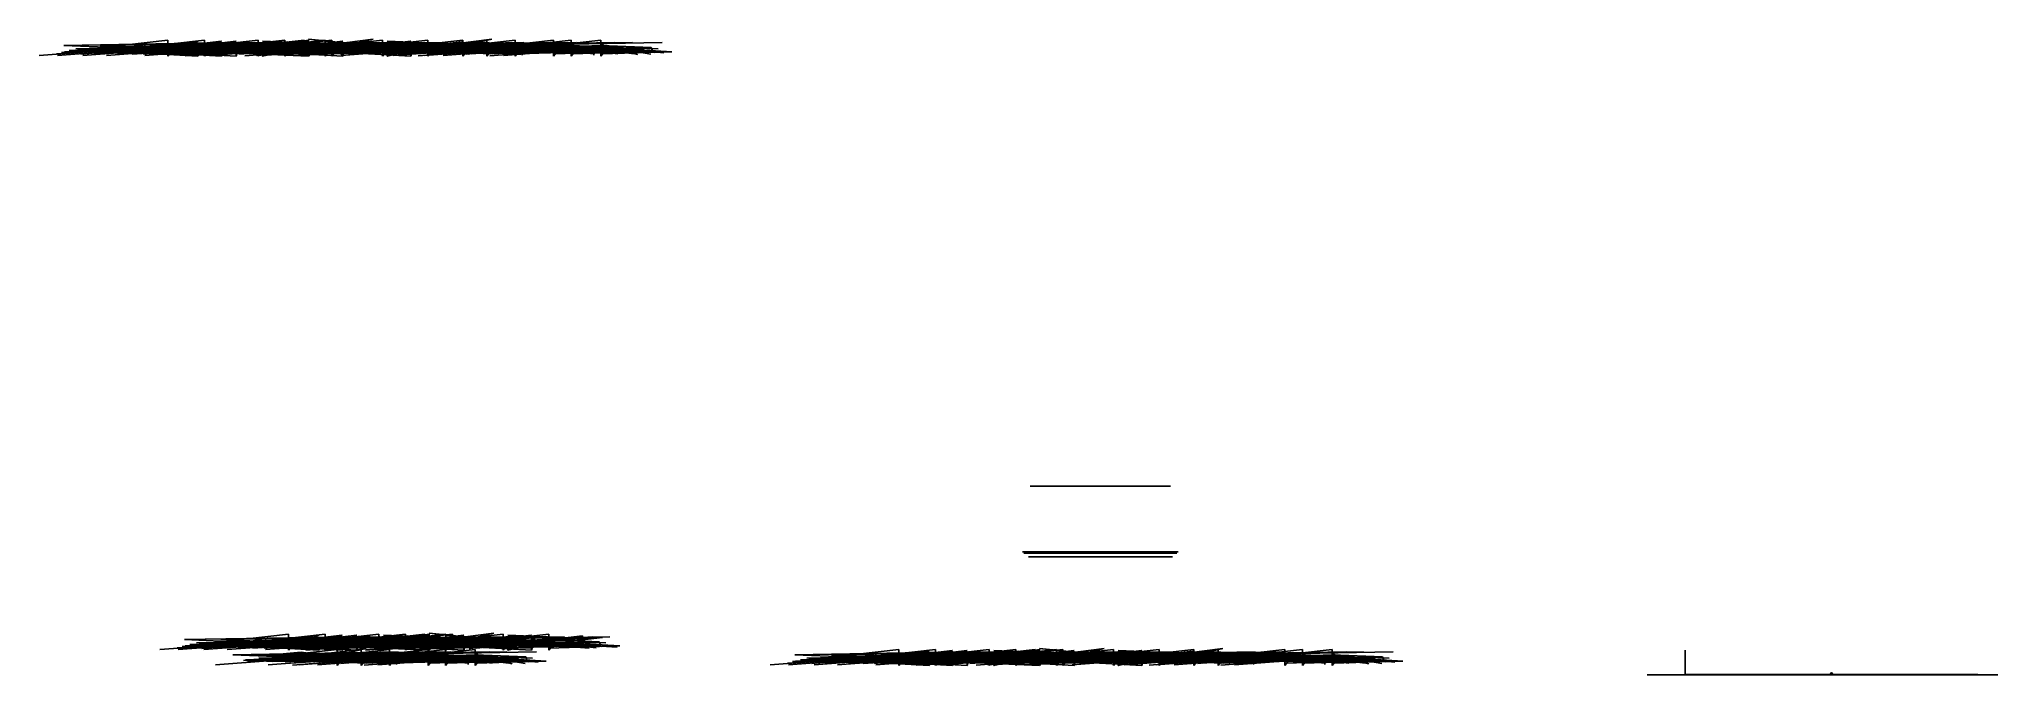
# Model space of a CAD drawing. Header units: metres. Extents: x -147 to 14, y 0 to 52.
import ezdxf

# ---------------------------------------------------------------- set-up
doc = ezdxf.new("R2010")
doc.units = ezdxf.units.M

msp = doc.modelspace()

# ---------------------------------------------------------------- linework, layer by layer
at = {"layer": 'MCD_Layer_0'}
for p, q in [((-138.500683, 51.460053), (-147.098239, 50.813934)), ((-147.098239, 50.813934), (-138.534073, 51.460053)), ((-138.046643, 51.460053), (-145.675901, 50.953628)), ((-145.675901, 50.953628), (-138.080032, 51.460053)), ((-137.007061, 51.460053), (-145.604618, 50.813934)), ((-145.604618, 50.813934), (-137.040451, 51.460053)), ((-138.080032, 51.460053), (-145.266879, 51.070589)), ((-145.266879, 51.070589), (-138.080032, 51.460053)), ((-131.506853, 51.869405), (-145.084413, 51.638267)), ((-145.084413, 51.638267), (-140.94854, 51.460053)), ((-139.658035, 51.460053), (-145.016802, 51.111636)), ((-145.016802, 51.111636), (-139.658035, 51.460053)), ((-138.534073, 51.460053), (-144.62741, 51.226005)), ((-144.62741, 51.226005), (-138.500683, 51.460053)), ((-139.050155, 51.460053), (-144.408922, 51.111636)), ((-144.408922, 51.111636), (-139.050155, 51.460053)), ((-139.658035, 51.460053), (-144.081894, 51.366145)), ((-144.081894, 51.366145), (-139.658035, 51.460053)), ((-136.520508, 51.460053), (-143.832565, 51.082911)), ((-143.832565, 51.082911), (-136.487118, 51.460053)), ((-138.046643, 51.460053), (-143.680874, 50.913664)), ((-143.680874, 50.913664), (-138.080032, 51.460053)), ((-134.905087, 51.460053), (-143.502643, 50.813934)), ((-143.502643, 50.813934), (-134.938476, 51.460053)), ((-138.534073, 51.460053), (-143.492165, 51.20376)), ((-143.492165, 51.20376), (-138.500683, 51.460053)), ((-139.050155, 51.460053), (-143.474014, 51.366145)), ((-143.474014, 51.366145), (-139.050155, 51.460053)), ((-143.358606, 51.244383), (-138.500683, 51.460053)), ((-138.080032, 51.460053), (-143.305241, 50.95435)), ((-143.305241, 50.95435), (-138.080032, 51.460053)), ((-136.520508, 51.460053), (-143.148079, 51.103796)), ((-143.148079, 51.103796), (-136.487118, 51.460053)), ((-137.040451, 51.460053), (-143.133789, 51.226005)), ((-143.133789, 51.226005), (-137.007061, 51.460053)), ((-137.556534, 51.460053), (-142.915301, 51.111636)), ((-142.915301, 51.111636), (-137.556534, 51.460053)), ((-129.035509, 51.858527), (-142.613069, 50.929832)), ((-142.613069, 50.929832), (-138.432068, 51.723804)), ((-142.308644, 51.110468), (-136.536942, 51.460053)), ((-128.50461, 51.869405), (-142.08217, 51.638267)), ((-142.08217, 51.638267), (-137.946297, 51.460053)), ((-137.040451, 51.460053), (-141.998543, 51.20376)), ((-141.998543, 51.20376), (-137.007061, 51.460053)), ((-137.556534, 51.460053), (-141.980392, 51.366145)), ((-141.980392, 51.366145), (-137.556534, 51.460053)), ((-136.536942, 52.080104), (-141.881101, 51.464111)), ((-141.881101, 51.464111), (-136.536942, 51.460053)), ((-141.879275, 51.461392), (-136.536942, 52.080104)), ((-141.879275, 51.461392), (-136.536942, 51.465492)), ((-136.536942, 51.460053), (-141.879275, 51.461392)), ((-141.864984, 51.244383), (-137.007061, 51.460053)), ((-132.972241, 51.460053), (-141.569797, 50.813934)), ((-141.569797, 50.813934), (-133.00563, 51.460053)), ((-134.938476, 51.460053), (-141.031814, 51.226005)), ((-141.031814, 51.226005), (-134.905087, 51.460053)), ((-140.94854, 51.460053), (-136.536942, 51.638267)), ((-136.536942, 51.59331), (-140.943323, 51.464111)), ((-140.943323, 51.464111), (-136.536942, 51.460053)), ((-135.528061, 51.460053), (-140.886828, 51.111636)), ((-140.886828, 51.111636), (-135.528061, 51.460053)), ((-133.518265, 51.460053), (-140.830322, 51.082911)), ((-140.830322, 51.082911), (-133.484875, 51.460053)), ((-138.500683, 51.460053), (-140.68744, 51.173208)), ((-140.68744, 51.173208), (-138.534073, 51.460053)), ((-127.102572, 51.858527), (-140.680132, 50.929832)), ((-140.680132, 50.929832), (-136.49913, 51.723804)), ((-140.493614, 51.110298), (-134.065598, 51.460053)), ((-133.518265, 51.460053), (-140.145836, 51.103796)), ((-140.145836, 51.103796), (-133.484875, 51.460053)), ((-135.528061, 51.460053), (-139.951919, 51.366145)), ((-139.951919, 51.366145), (-135.528061, 51.460053)), ((-134.938476, 51.460053), (-139.896568, 51.20376)), ((-139.896568, 51.20376), (-134.905087, 51.460053)), ((-139.76301, 51.244383), (-134.905087, 51.460053)), ((-136.869744, 51.373029), (-139.658035, 51.460053)), ((-139.658035, 51.460053), (-137.537536, 51.171742)), ((-137.537536, 51.171742), (-139.658035, 51.460053)), ((-139.658035, 51.460053), (-134.599253, 51.35378)), ((-134.599253, 51.35378), (-139.658035, 51.460053)), ((-135.400603, 50.943663), (-139.624645, 51.460053)), ((-139.624645, 51.460053), (-136.869744, 51.373029)), ((-125.901629, 51.858527), (-139.479189, 50.929832)), ((-139.479189, 50.929832), (-135.298187, 51.723804)), ((-139.407931, 51.461392), (-134.065598, 51.59331)), ((-134.065598, 51.460053), (-139.407931, 51.461392)), ((-139.306401, 51.110468), (-133.534698, 51.460053)), ((-139.232896, 51.464111), (-134.065598, 51.59399)), ((-134.065598, 51.103796), (-139.232896, 51.464111)), ((-139.232896, 51.464111), (-134.065598, 51.275126)), ((-137.007061, 51.460053), (-139.193818, 51.173208)), ((-139.193818, 51.173208), (-137.040451, 51.460053)), ((-133.00563, 51.460053), (-139.098968, 51.226005)), ((-139.098968, 51.226005), (-132.972241, 51.460053)), ((-136.261865, 51.373029), (-139.050155, 51.460053)), ((-139.050155, 51.460053), (-136.929656, 51.171742)), ((-136.929656, 51.171742), (-139.050155, 51.460053)), ((-139.050155, 51.460053), (-133.991373, 51.35378)), ((-133.991373, 51.35378), (-139.050155, 51.460053)), ((-134.792723, 50.943663), (-139.016766, 51.460053)), ((-139.016766, 51.460053), (-136.261865, 51.373029)), ((-133.534698, 52.080104), (-138.878857, 51.464111)), ((-138.878857, 51.464111), (-133.534698, 51.460053)), ((-138.877031, 51.461392), (-133.534698, 52.080104)), ((-138.877031, 51.461392), (-133.534698, 51.465492)), ((-133.534698, 51.460053), (-138.877031, 51.461392)), ((-138.560676, 51.110298), (-132.13266, 51.460053)), ((-138.500683, 51.460053), (-138.550507, 51.02731)), ((-138.550507, 51.02731), (-138.534073, 51.460053)), ((-138.547888, 50.929832), (-129.884335, 51.941259)), ((-138.432068, 51.723804), (-138.547888, 50.929832)), ((-134.065598, 51.990359), (-138.526759, 51.464111)), ((-138.526759, 51.464111), (-134.065598, 51.59399)), ((-134.065598, 51.59331), (-138.471979, 51.461392)), ((-138.471979, 51.461392), (-134.065598, 51.460053)), ((-129.831143, 51.460053), (-138.428699, 50.813934)), ((-138.428699, 50.813934), (-129.864532, 51.460053)), ((-138.080032, 51.460053), (-135.525468, 51.040716)), ((-133.872684, 51.131332), (-138.046643, 51.460053)), ((-135.525468, 51.040716), (-138.046643, 51.460053)), ((-137.997736, 51.11204), (-136.487118, 51.460053)), ((-133.00563, 51.460053), (-137.963722, 51.20376)), ((-137.963722, 51.20376), (-132.972241, 51.460053)), ((-137.946297, 51.460053), (-133.534698, 51.638267)), ((-133.534698, 51.59331), (-137.94108, 51.464111)), ((-137.94108, 51.464111), (-133.534698, 51.460053)), ((-137.830164, 51.244383), (-132.972241, 51.460053)), ((-124.107729, 51.869405), (-137.685289, 51.638267)), ((-137.685289, 51.638267), (-133.549416, 51.460053)), ((-134.768243, 51.373029), (-137.556534, 51.460053)), ((-137.556534, 51.460053), (-135.436034, 51.171742)), ((-135.436034, 51.171742), (-137.556534, 51.460053)), ((-137.556534, 51.460053), (-132.497751, 51.35378)), ((-132.497751, 51.35378), (-137.556534, 51.460053)), ((-133.299101, 50.943663), (-137.523144, 51.460053)), ((-137.523144, 51.460053), (-134.768243, 51.373029)), ((-137.474993, 51.461392), (-132.13266, 51.59331)), ((-132.13266, 51.460053), (-137.474993, 51.461392)), ((-137.359733, 51.110298), (-130.931717, 51.460053)), ((-137.299958, 51.464111), (-132.13266, 51.59399)), ((-132.13266, 51.103796), (-137.299958, 51.464111)), ((-137.299958, 51.464111), (-132.13266, 51.275126)), ((-134.905087, 51.460053), (-137.091843, 51.173208)), ((-137.091843, 51.173208), (-134.938476, 51.460053)), ((-137.007061, 51.460053), (-137.056885, 51.02731)), ((-137.056885, 51.02731), (-137.040451, 51.460053)), ((-134.065598, 51.201699), (-137.023967, 51.464111)), ((-137.023967, 51.464111), (-134.065598, 51.275126)), ((-136.536942, 51.460053), (-136.974658, 51.110234)), ((-136.974658, 51.110234), (-136.536942, 51.460053)), ((-131.515762, 51.460053), (-136.874529, 51.111636)), ((-136.874529, 51.111636), (-131.515762, 51.460053)), ((-136.61495, 50.929832), (-127.951397, 51.941259)), ((-136.49913, 51.723804), (-136.61495, 50.929832)), ((-132.13266, 51.990359), (-136.593821, 51.464111)), ((-136.593821, 51.464111), (-132.13266, 51.59399)), ((-132.13266, 51.59331), (-136.539041, 51.461392)), ((-136.539041, 51.461392), (-132.13266, 51.460053)), ((-136.536942, 51.460053), (-136.536942, 52.080104)), ((-136.536942, 51.460053), (-136.536942, 51.806452)), ((-136.536942, 51.806452), (-136.536942, 51.460053)), ((-136.536942, 51.806452), (-136.536942, 50.937906)), ((-136.045749, 51.460393), (-136.536942, 51.764682)), ((-136.536942, 51.764682), (-136.536942, 51.460053)), ((-136.536942, 51.638267), (-132.400807, 51.460053)), ((-136.536942, 51.460053), (-136.536942, 51.59331)), ((-136.536942, 51.460053), (-136.536942, 51.470931)), ((-136.536942, 51.470931), (-136.536942, 51.460053)), ((-136.487118, 51.460053), (-136.536942, 51.02493)), ((-136.536942, 51.02493), (-136.520508, 51.460053)), ((-136.522334, 51.460053), (-136.536942, 51.460053)), ((-136.536942, 51.460053), (-136.53642, 51.460053)), ((-136.53642, 51.460053), (-136.536942, 51.111955)), ((-136.53642, 51.460053), (-136.536942, 51.460053)), ((-136.53642, 51.460053), (-136.536942, 50.763857)), ((-136.263564, 51.110553), (-136.536942, 51.460053)), ((-130.710981, 51.110319), (-136.536942, 51.460053)), ((-132.162906, 51.054165), (-136.520508, 51.460053)), ((-132.847393, 51.03328), (-136.520508, 51.460053)), ((-136.487118, 51.460053), (-132.162906, 51.054165)), ((-136.487118, 51.460053), (-132.847393, 51.03328)), ((-129.121383, 51.460053), (-136.433441, 51.082911)), ((-136.433441, 51.082911), (-129.087994, 51.460053)), ((-136.27405, 51.461392), (-130.931717, 51.59331)), ((-130.931717, 51.460053), (-136.27405, 51.461392)), ((-136.099015, 51.464111), (-130.931717, 51.59399)), ((-130.931717, 51.103796), (-136.099015, 51.464111)), ((-136.099015, 51.464111), (-130.931717, 51.275126)), ((-132.296465, 51.183109), (-136.045749, 51.460393)), ((-129.864532, 51.460053), (-135.95787, 51.226005)), ((-135.95787, 51.226005), (-129.831143, 51.460053)), ((-131.515762, 51.460053), (-135.939621, 51.366145)), ((-135.939621, 51.366145), (-131.515762, 51.460053)), ((-129.121383, 51.460053), (-135.748954, 51.103796)), ((-135.748954, 51.103796), (-129.087994, 51.460053)), ((-132.73977, 51.373029), (-135.528061, 51.460053)), ((-135.528061, 51.460053), (-133.407561, 51.171742)), ((-133.407561, 51.171742), (-135.528061, 51.460053)), ((-135.528061, 51.460053), (-130.469278, 51.35378)), ((-130.469278, 51.35378), (-135.528061, 51.460053)), ((-131.270628, 50.943663), (-135.494671, 51.460053)), ((-135.494671, 51.460053), (-132.73977, 51.373029)), ((-121.911165, 51.869405), (-135.488726, 51.638267)), ((-135.488726, 51.638267), (-131.352852, 51.460053)), ((-127.795742, 51.460053), (-135.425001, 50.953628)), ((-135.425001, 50.953628), (-127.829132, 51.460053)), ((-135.414007, 50.929832), (-126.750454, 51.941259)), ((-135.298187, 51.723804), (-135.414007, 50.929832)), ((-130.931717, 51.990359), (-135.392878, 51.464111)), ((-135.392878, 51.464111), (-130.931717, 51.59399)), ((-130.931717, 51.59331), (-135.338098, 51.461392)), ((-135.338098, 51.461392), (-130.931717, 51.460053)), ((-135.266579, 51.461392), (-134.065598, 51.990359)), ((-134.065598, 51.59399), (-135.266579, 51.461392)), ((-135.266579, 51.461392), (-134.065598, 51.465492)), ((-132.972241, 51.460053), (-135.158997, 51.173208)), ((-135.158997, 51.173208), (-133.00563, 51.460053)), ((-135.133542, 51.461392), (-134.065598, 51.465492)), ((-134.065598, 51.275126), (-135.133542, 51.461392)), ((-135.133542, 51.461392), (-134.065598, 51.103796)), ((-126.527111, 51.460053), (-135.124668, 50.775521)), ((-135.124668, 50.775521), (-126.527111, 51.460053)), ((-126.527111, 51.460053), (-135.124668, 50.779749)), ((-135.124668, 50.779749), (-126.560501, 51.460053)), ((-132.13266, 51.201699), (-135.091029, 51.464111)), ((-135.091029, 51.464111), (-132.13266, 51.275126)), ((-127.829132, 51.460053), (-135.015978, 51.070589)), ((-135.015978, 51.070589), (-127.829132, 51.460053)), ((-128.740661, 51.460053), (-135.000947, 50.979803)), ((-135.000947, 50.979803), (-128.707272, 51.460053)), ((-134.995493, 51.11204), (-133.484875, 51.460053)), ((-134.905087, 51.460053), (-134.95491, 51.02731)), ((-134.95491, 51.02731), (-134.938476, 51.460053)), ((-134.941892, 51.152429), (-130.351086, 51.460053)), ((-134.90952, 51.110468), (-129.137817, 51.460053)), ((-129.864532, 51.460053), (-134.822624, 51.20376)), ((-134.822624, 51.20376), (-129.831143, 51.460053)), ((-134.689066, 51.244383), (-129.831143, 51.460053)), ((-129.137817, 52.080104), (-134.481976, 51.464111)), ((-134.481976, 51.464111), (-129.137817, 51.460053)), ((-134.48015, 51.461392), (-129.137817, 52.080104)), ((-134.48015, 51.461392), (-129.137817, 51.465492)), ((-129.137817, 51.460053), (-134.48015, 51.461392)), ((-134.432883, 51.002771), (-134.049164, 51.460053)), ((-126.92482, 51.460053), (-134.236877, 51.082911)), ((-134.236877, 51.082911), (-126.89143, 51.460053)), ((-134.065598, 51.460053), (-133.874129, 51.807812)), ((-133.874129, 51.807812), (-134.065598, 50.763857)), ((-134.065598, 50.937906), (-133.79222, 51.807769)), ((-133.79222, 51.807769), (-134.065598, 51.460053)), ((-134.065598, 50.763857), (-133.79222, 51.806749)), ((-133.79222, 51.806749), (-134.065598, 51.460053)), ((-134.065598, 51.111955), (-128.239637, 51.806516)), ((-128.239637, 51.806516), (-134.065598, 51.460053)), ((-134.065598, 51.460053), (-134.065598, 51.806452)), ((-134.065598, 51.806452), (-134.065598, 50.763857)), ((-134.065598, 51.806452), (-134.065598, 51.460053)), ((-133.574405, 51.4605), (-134.065598, 51.764682)), ((-134.065598, 51.764682), (-134.065598, 51.460053)), ((-134.065598, 51.460053), (-134.065598, 51.59331)), ((-134.065598, 51.460053), (-134.065598, 51.470931)), ((-134.065598, 51.470931), (-134.065598, 51.460053)), ((-134.049164, 51.460053), (-134.065598, 51.02493)), ((-134.065598, 51.02493), (-134.049164, 51.460053)), ((-134.05099, 51.460053), (-134.065598, 51.460053)), ((-134.065598, 51.460053), (-134.065076, 51.460053)), ((-134.065076, 51.460053), (-134.065598, 51.111955)), ((-134.065076, 51.460053), (-134.065598, 50.763857)), ((-134.065598, 51.460053), (-134.065598, 51.201699)), ((-134.065598, 51.460053), (-134.065598, 51.103796)), ((-134.049164, 51.460053), (-129.691562, 51.054165)), ((-129.691562, 51.054165), (-134.049164, 51.460053)), ((-134.049164, 51.460053), (-127.053785, 51.019491)), ((-127.053785, 51.019491), (-134.049164, 51.460053)), ((-134.049164, 51.460053), (-130.376049, 51.03328)), ((-130.376049, 51.03328), (-134.049164, 51.460053)), ((-134.049164, 51.460053), (-129.875205, 51.043096)), ((-129.875205, 51.043096), (-134.049164, 51.460053)), ((-133.534698, 51.460053), (-133.972415, 51.110234)), ((-133.972415, 51.110234), (-133.534698, 51.460053)), ((-120.325945, 51.869405), (-133.903505, 51.638267)), ((-133.903505, 51.638267), (-129.767632, 51.460053)), ((-130.931717, 51.201699), (-133.890086, 51.464111)), ((-133.890086, 51.464111), (-130.931717, 51.275126)), ((-133.713687, 51.160779), (-125.683754, 51.460053)), ((-129.825121, 51.183109), (-133.574405, 51.4605)), ((-126.92482, 51.460053), (-133.552391, 51.103796)), ((-133.552391, 51.103796), (-126.89143, 51.460053)), ((-133.549416, 51.460053), (-129.137817, 51.638267)), ((-133.548641, 51.575612), (-118.870529, 51.612495)), ((-118.925308, 51.461371), (-133.548641, 51.575612)), ((-129.137817, 51.59331), (-133.544199, 51.464111)), ((-133.544199, 51.464111), (-129.137817, 51.460053)), ((-133.534698, 51.460053), (-133.534698, 52.080104)), ((-133.534698, 51.460053), (-133.534698, 51.806452)), ((-133.534698, 51.806452), (-133.534698, 51.460053)), ((-133.534698, 51.806452), (-133.534698, 50.937906)), ((-133.043506, 51.460393), (-133.534698, 51.764682)), ((-133.534698, 51.764682), (-133.534698, 51.460053)), ((-133.534698, 51.638267), (-129.398564, 51.460053)), ((-133.534698, 51.460053), (-133.534698, 51.59331)), ((-133.534698, 51.460053), (-133.534698, 51.470931)), ((-133.534698, 51.470931), (-133.534698, 51.460053)), ((-133.484875, 51.460053), (-133.534698, 51.02493)), ((-133.534698, 51.02493), (-133.518265, 51.460053)), ((-133.520091, 51.460053), (-133.534698, 51.460053)), ((-133.534698, 51.460053), (-133.534177, 51.460053)), ((-133.534177, 51.460053), (-133.534698, 51.111955)), ((-133.534177, 51.460053), (-133.534698, 51.460053)), ((-133.534177, 51.460053), (-133.534698, 50.763857)), ((-133.261321, 51.110553), (-133.534698, 51.460053)), ((-127.708738, 51.110319), (-133.534698, 51.460053)), ((-129.160663, 51.054165), (-133.518265, 51.460053)), ((-129.84515, 51.03328), (-133.518265, 51.460053)), ((-133.484875, 51.460053), (-129.160663, 51.054165)), ((-133.484875, 51.460053), (-129.84515, 51.03328)), ((-127.795742, 51.460053), (-133.429973, 50.913664)), ((-133.429973, 50.913664), (-127.829132, 51.460053)), ((-133.333641, 51.461392), (-132.13266, 51.990359)), ((-132.13266, 51.59399), (-133.333641, 51.461392)), ((-133.333641, 51.461392), (-132.13266, 51.465492)), ((-133.200605, 51.461392), (-132.13266, 51.465492)), ((-132.13266, 51.275126), (-133.200605, 51.461392)), ((-133.200605, 51.461392), (-132.13266, 51.103796)), ((-124.467991, 51.460053), (-133.065547, 50.813934)), ((-133.065547, 50.813934), (-124.501381, 51.460053)), ((-127.829132, 51.460053), (-133.05434, 50.95435)), ((-133.05434, 50.95435), (-127.829132, 51.460053)), ((-129.294222, 51.183109), (-133.043506, 51.460393)), ((-132.972241, 51.460053), (-133.022064, 51.02731)), ((-133.022064, 51.02731), (-133.00563, 51.460053)), ((-126.527111, 51.460053), (-132.987734, 51.092876)), ((-132.987734, 51.092876), (-126.527111, 51.460053)), ((-132.712956, 51.110468), (-126.941254, 51.460053)), ((-127.305534, 51.460053), (-132.664301, 51.111636)), ((-132.664301, 51.111636), (-127.305534, 51.460053)), ((-125.339599, 51.460053), (-132.651657, 51.082911)), ((-132.651657, 51.082911), (-125.30621, 51.460053)), ((-132.499945, 51.002771), (-132.116226, 51.460053)), ((-132.400807, 51.460053), (-132.296465, 51.183109)), ((-126.941254, 52.080104), (-132.285413, 51.464111)), ((-132.285413, 51.464111), (-126.941254, 51.460053)), ((-132.283587, 51.461392), (-126.941254, 52.080104)), ((-132.283587, 51.461392), (-126.941254, 51.465492)), ((-126.941254, 51.460053), (-132.283587, 51.461392)), ((-118.587069, 51.869405), (-132.164629, 51.638267)), ((-132.164629, 51.638267), (-128.028755, 51.460053)), ((-132.132698, 51.461392), (-130.931717, 51.990359)), ((-130.931717, 51.59399), (-132.132698, 51.461392)), ((-132.132698, 51.461392), (-130.931717, 51.465492)), ((-132.13266, 51.460053), (-131.941192, 51.807812)), ((-131.941192, 51.807812), (-132.13266, 50.763857)), ((-132.13266, 50.937906), (-131.859283, 51.807769)), ((-131.859283, 51.807769), (-132.13266, 51.460053)), ((-132.13266, 50.763857), (-131.859283, 51.806749)), ((-131.859283, 51.806749), (-132.13266, 51.460053)), ((-132.13266, 51.111955), (-126.3067, 51.806516)), ((-126.3067, 51.806516), (-132.13266, 51.460053)), ((-132.13266, 51.460053), (-132.13266, 51.806452)), ((-132.13266, 51.806452), (-132.13266, 50.763857)), ((-132.13266, 51.806452), (-132.13266, 51.460053)), ((-131.641468, 51.4605), (-132.13266, 51.764682)), ((-132.13266, 51.764682), (-132.13266, 51.460053)), ((-132.13266, 51.460053), (-132.13266, 51.59331)), ((-132.13266, 51.460053), (-132.13266, 51.470931)), ((-132.13266, 51.470931), (-132.13266, 51.460053)), ((-132.116226, 51.460053), (-132.13266, 51.02493)), ((-132.13266, 51.02493), (-132.116226, 51.460053)), ((-132.118052, 51.460053), (-132.13266, 51.460053)), ((-132.13266, 51.460053), (-132.132138, 51.460053)), ((-132.132138, 51.460053), (-132.13266, 51.111955)), ((-132.132138, 51.460053), (-132.13266, 50.763857)), ((-132.13266, 51.460053), (-132.13266, 51.201699)), ((-132.13266, 51.460053), (-132.13266, 51.103796)), ((-132.116226, 51.460053), (-127.758625, 51.054165)), ((-127.758625, 51.054165), (-132.116226, 51.460053)), ((-132.116226, 51.460053), (-125.120848, 51.019491)), ((-125.120848, 51.019491), (-132.116226, 51.460053)), ((-132.116226, 51.460053), (-128.443111, 51.03328)), ((-128.443111, 51.03328), (-132.116226, 51.460053)), ((-132.116226, 51.460053), (-127.942267, 51.043096)), ((-127.942267, 51.043096), (-132.116226, 51.460053)), ((-129.831143, 51.460053), (-132.017899, 51.173208)), ((-132.017899, 51.173208), (-129.864532, 51.460053)), ((-131.999662, 51.461392), (-130.931717, 51.465492)), ((-130.931717, 51.275126), (-131.999662, 51.461392)), ((-131.999662, 51.461392), (-130.931717, 51.103796)), ((-125.339599, 51.460053), (-131.96717, 51.103796)), ((-131.96717, 51.103796), (-125.30621, 51.460053)), ((-127.305534, 51.460053), (-131.729393, 51.366145)), ((-131.729393, 51.366145), (-127.305534, 51.460053)), ((-125.683754, 51.460053), (-131.710312, 51.300175)), ((-131.710312, 51.300175), (-125.683754, 51.460053)), ((-127.892183, 51.183109), (-131.641468, 51.4605)), ((-118.045, 51.869405), (-131.62256, 51.638267)), ((-131.62256, 51.638267), (-127.486687, 51.460053)), ((-128.727471, 51.373029), (-131.515762, 51.460053)), ((-131.515762, 51.460053), (-129.395263, 51.171742)), ((-129.395263, 51.171742), (-131.515762, 51.460053)), ((-131.515762, 51.460053), (-126.45698, 51.35378)), ((-126.45698, 51.35378), (-131.515762, 51.460053)), ((-127.25833, 50.943663), (-131.482373, 51.460053)), ((-131.482373, 51.460053), (-128.727471, 51.373029)), ((-131.352852, 51.460053), (-126.941254, 51.638267)), ((-126.941254, 51.59331), (-131.347635, 51.464111)), ((-131.347635, 51.464111), (-126.941254, 51.460053)), ((-131.299002, 51.002771), (-130.915283, 51.460053)), ((-131.127735, 51.110468), (-125.356033, 51.460053)), ((-130.931717, 51.460053), (-130.740249, 51.807812)), ((-130.740249, 51.807812), (-130.931717, 50.763857)), ((-130.931717, 50.937906), (-130.65834, 51.807769)), ((-130.65834, 51.807769), (-130.931717, 51.460053)), ((-130.931717, 50.763857), (-130.65834, 51.806749)), ((-130.65834, 51.806749), (-130.931717, 51.460053)), ((-130.931717, 51.111955), (-125.105757, 51.806516)), ((-125.105757, 51.806516), (-130.931717, 51.460053)), ((-130.931717, 51.460053), (-130.931717, 51.806452)), ((-130.931717, 51.806452), (-130.931717, 50.763857)), ((-130.931717, 51.806452), (-130.931717, 51.460053)), ((-130.440525, 51.4605), (-130.931717, 51.764682)), ((-130.931717, 51.764682), (-130.931717, 51.460053)), ((-130.931717, 51.460053), (-130.931717, 51.59331)), ((-130.931717, 51.460053), (-130.931717, 51.470931)), ((-130.931717, 51.470931), (-130.931717, 51.460053)), ((-130.915283, 51.460053), (-130.931717, 51.02493)), ((-130.931717, 51.02493), (-130.915283, 51.460053)), ((-130.917109, 51.460053), (-130.931717, 51.460053)), ((-130.931717, 51.460053), (-130.931195, 51.460053)), ((-130.931195, 51.460053), (-130.931717, 51.111955)), ((-130.931195, 51.460053), (-130.931717, 50.763857)), ((-130.931717, 51.460053), (-130.931717, 51.201699)), ((-130.931717, 51.460053), (-130.931717, 51.103796)), ((-130.915283, 51.460053), (-126.557682, 51.054165)), ((-126.557682, 51.054165), (-130.915283, 51.460053)), ((-130.915283, 51.460053), (-123.919905, 51.019491)), ((-123.919905, 51.019491), (-130.915283, 51.460053)), ((-130.915283, 51.460053), (-127.242168, 51.03328)), ((-127.242168, 51.03328), (-130.915283, 51.460053)), ((-130.915283, 51.460053), (-126.741324, 51.043096)), ((-126.741324, 51.043096), (-130.915283, 51.460053)), ((-123.600723, 51.460053), (-130.91278, 51.082911)), ((-130.91278, 51.082911), (-123.567333, 51.460053)), ((-117.133471, 51.858527), (-130.711031, 50.929832)), ((-130.711031, 50.929832), (-126.530029, 51.723804)), ((-125.356033, 52.080104), (-130.700192, 51.464111)), ((-130.700192, 51.464111), (-125.356033, 51.460053)), ((-130.698366, 51.461392), (-125.356033, 52.080104)), ((-130.698366, 51.461392), (-125.356033, 51.465492)), ((-125.356033, 51.460053), (-130.698366, 51.461392)), ((-130.598612, 51.11204), (-129.087994, 51.460053)), ((-124.501381, 51.460053), (-130.594718, 51.226005)), ((-130.594718, 51.226005), (-124.467991, 51.460053)), ((-126.69124, 51.183109), (-130.440525, 51.4605)), ((-130.351086, 51.460053), (-130.400909, 51.369311)), ((-130.400909, 51.369311), (-130.384475, 51.460053)), ((-129.332443, 51.364105), (-130.384475, 51.460053)), ((-130.384475, 51.460053), (-122.38741, 51.123194)), ((-130.384475, 51.460053), (-125.59281, 51.069144)), ((-127.662964, 51.373029), (-130.384475, 51.460053)), ((-123.058655, 51.460053), (-130.370712, 51.082911)), ((-130.370712, 51.082911), (-123.025265, 51.460053)), ((-130.351086, 51.460053), (-129.332443, 51.364105)), ((-122.38741, 51.123194), (-130.351086, 51.460053)), ((-125.59281, 51.069144), (-130.351086, 51.460053)), ((-130.351086, 51.460053), (-127.662964, 51.373029)), ((-130.280114, 51.11085), (-125.000908, 51.460053)), ((-123.600723, 51.460053), (-130.228294, 51.103796)), ((-130.228294, 51.103796), (-123.567333, 51.460053)), ((-121.611897, 51.460053), (-130.209453, 50.775521)), ((-130.209453, 50.775521), (-121.611897, 51.460053)), ((-121.611897, 51.460053), (-130.209453, 50.779749)), ((-130.209453, 50.779749), (-121.645286, 51.460053)), ((-129.884335, 51.941259), (-129.825121, 51.183109)), ((-129.831143, 51.460053), (-129.880966, 51.02731)), ((-129.880966, 51.02731), (-129.864532, 51.460053)), ((-129.767632, 51.460053), (-125.356033, 51.638267)), ((-125.356033, 51.59331), (-129.762415, 51.464111)), ((-129.762415, 51.464111), (-125.356033, 51.460053)), ((-123.058655, 51.460053), (-129.686226, 51.103796)), ((-129.686226, 51.103796), (-123.025265, 51.460053)), ((-129.137817, 51.460053), (-129.575534, 51.110234)), ((-129.575534, 51.110234), (-129.137817, 51.460053)), ((-124.501381, 51.460053), (-129.459473, 51.20376)), ((-129.459473, 51.20376), (-124.467991, 51.460053)), ((-129.398564, 51.460053), (-129.294222, 51.183109)), ((-129.388859, 51.110468), (-123.617157, 51.460053)), ((-129.325914, 51.244383), (-124.467991, 51.460053)), ((-120.650959, 51.460053), (-129.248516, 50.813934)), ((-129.248516, 50.813934), (-120.684349, 51.460053)), ((-129.193813, 51.160779), (-121.163879, 51.460053)), ((-129.137817, 51.460053), (-129.137817, 52.080104)), ((-129.137817, 51.460053), (-129.137817, 51.806452)), ((-129.137817, 51.806452), (-129.137817, 51.460053)), ((-129.137817, 51.806452), (-129.137817, 50.937906)), ((-128.646625, 51.460393), (-129.137817, 51.764682)), ((-129.137817, 51.764682), (-129.137817, 51.460053)), ((-129.137817, 51.638267), (-125.001683, 51.460053)), ((-129.137817, 51.460053), (-129.137817, 51.59331)), ((-129.137817, 51.460053), (-129.137817, 51.470931)), ((-129.137817, 51.470931), (-129.137817, 51.460053)), ((-129.087994, 51.460053), (-129.137817, 51.02493)), ((-129.137817, 51.02493), (-129.121383, 51.460053)), ((-129.123209, 51.460053), (-129.137817, 51.460053)), ((-129.137817, 51.460053), (-129.137296, 51.460053)), ((-129.137296, 51.460053), (-129.137817, 51.111955)), ((-129.137296, 51.460053), (-129.137817, 51.460053)), ((-129.137296, 51.460053), (-129.137817, 50.763857)), ((-128.86444, 51.110553), (-129.137817, 51.460053)), ((-123.311857, 51.110319), (-129.137817, 51.460053)), ((-124.763782, 51.054165), (-129.121383, 51.460053)), ((-125.448269, 51.03328), (-129.121383, 51.460053)), ((-129.087994, 51.460053), (-124.763782, 51.054165)), ((-129.087994, 51.460053), (-125.448269, 51.03328)), ((-129.061655, 51.461392), (-125.000908, 51.482489)), ((-125.000908, 50.850201), (-129.061655, 51.461392)), ((-129.061655, 51.461392), (-125.000908, 51.415861)), ((-123.617157, 52.080104), (-128.961316, 51.464111)), ((-128.961316, 51.464111), (-123.617157, 51.460053)), ((-128.95949, 51.461392), (-123.617157, 52.080104)), ((-128.95949, 51.461392), (-123.617157, 51.465492)), ((-123.617157, 51.460053), (-128.95949, 51.461392)), ((-128.846791, 51.110468), (-123.075089, 51.460053)), ((-127.417078, 51.806431), (-128.757095, 51.982201)), ((-128.757095, 51.982201), (-124.216634, 51.806834)), ((-128.757095, 51.286004), (-123.53293, 51.807748)), ((-123.53293, 51.807748), (-128.757095, 51.460053)), ((-124.216634, 51.806834), (-128.757095, 50.763857)), ((-128.757095, 50.763857), (-127.417078, 51.806431)), ((-127.417078, 51.806431), (-128.757095, 51.286004)), ((-128.742487, 51.460053), (-128.757095, 51.460053)), ((-128.757095, 51.460053), (-128.756574, 51.460053)), ((-128.756574, 51.460053), (-128.757095, 50.763857)), ((-120.153149, 51.460053), (-128.750705, 50.813934)), ((-128.750705, 50.813934), (-120.186538, 51.460053)), ((-126.703636, 51.131098), (-128.740661, 51.460053)), ((-122.062484, 50.93372), (-128.740661, 51.460053)), ((-128.740661, 51.460053), (-127.58846, 51.019916)), ((-127.58846, 51.019916), (-128.740661, 51.460053)), ((-128.740661, 51.460053), (-121.236092, 51.124129)), ((-121.236092, 51.124129), (-128.740661, 51.460053)), ((-127.571765, 51.142656), (-128.707272, 51.460053)), ((-128.707272, 51.460053), (-126.703636, 51.131098)), ((-128.707272, 51.460053), (-122.062484, 50.93372)), ((-125.683754, 51.460053), (-128.655166, 51.292357)), ((-128.655166, 51.292357), (-125.683754, 51.460053)), ((-124.897341, 51.183109), (-128.646625, 51.460393)), ((-128.591575, 51.110298), (-122.163559, 51.460053)), ((-125.000908, 52.068546), (-128.515422, 51.461392)), ((-128.515422, 51.461392), (-125.000908, 51.482489)), ((-128.515422, 51.461392), (-125.000908, 51.460053)), ((-123.075089, 52.080104), (-128.419247, 51.464111)), ((-128.419247, 51.464111), (-123.075089, 51.460053)), ((-128.417422, 51.461392), (-123.075089, 52.080104)), ((-128.417422, 51.461392), (-123.075089, 51.465492)), ((-123.075089, 51.460053), (-128.417422, 51.461392)), ((-128.402048, 51.11204), (-126.89143, 51.460053)), ((-121.611897, 51.460053), (-128.07252, 51.092876)), ((-128.07252, 51.092876), (-121.611897, 51.460053)), ((-128.028755, 51.460053), (-123.617157, 51.638267)), ((-123.617157, 51.59331), (-128.023538, 51.464111)), ((-128.023538, 51.464111), (-123.617157, 51.460053)), ((-128.00597, 51.211494), (-124.951084, 51.460053)), ((-125.024049, 51.836664), (-127.989983, 51.575612)), ((-127.989983, 51.575612), (-113.559684, 51.579861)), ((-127.951397, 51.941259), (-127.892183, 51.183109)), ((-127.829132, 51.460053), (-125.274568, 51.040716)), ((-127.804589, 51.464111), (-125.000908, 52.033872)), ((-125.000908, 51.59399), (-127.804589, 51.464111)), ((-127.804589, 51.464111), (-125.000908, 51.396825)), ((-124.951084, 51.460053), (-127.797285, 51.36162)), ((-127.797285, 51.36162), (-124.984474, 51.460053)), ((-123.621784, 51.131332), (-127.795742, 51.460053)), ((-125.274568, 51.040716), (-127.795742, 51.460053)), ((-126.527111, 51.460053), (-127.645401, 51.009336)), ((-127.645401, 51.009336), (-126.527111, 51.460053)), ((-127.505892, 51.461392), (-122.163559, 51.59331)), ((-122.163559, 51.460053), (-127.505892, 51.461392)), ((-127.486687, 51.460053), (-123.075089, 51.638267)), ((-123.075089, 51.59331), (-127.48147, 51.464111)), ((-127.48147, 51.464111), (-123.075089, 51.460053)), ((-113.90172, 51.869405), (-127.47928, 51.638267)), ((-127.47928, 51.638267), (-123.343407, 51.460053)), ((-126.941254, 51.460053), (-127.37897, 51.110234)), ((-127.37897, 51.110234), (-126.941254, 51.460053)), ((-127.330858, 51.464111), (-122.163559, 51.59399)), ((-122.163559, 51.103796), (-127.330858, 51.464111)), ((-127.330858, 51.464111), (-122.163559, 51.275126)), ((-124.517243, 51.373029), (-127.305534, 51.460053)), ((-127.305534, 51.460053), (-125.185035, 51.171742)), ((-125.185035, 51.171742), (-127.305534, 51.460053)), ((-127.305534, 51.460053), (-122.246752, 51.35378)), ((-122.246752, 51.35378), (-127.305534, 51.460053)), ((-123.048102, 50.943663), (-127.272145, 51.460053)), ((-127.272145, 51.460053), (-124.517243, 51.373029)), ((-121.163879, 51.460053), (-127.190438, 51.300175)), ((-127.190438, 51.300175), (-121.163879, 51.460053)), ((-119.64024, 51.460053), (-126.968992, 51.289595)), ((-126.968992, 51.289595), (-119.67363, 51.460053)), ((-126.941254, 51.460053), (-126.941254, 52.080104)), ((-126.941254, 51.460053), (-126.941254, 51.806452)), ((-126.941254, 51.806452), (-126.941254, 51.460053)), ((-126.941254, 51.806452), (-126.941254, 50.937906)), ((-126.450062, 51.460393), (-126.941254, 51.764682)), ((-126.941254, 51.764682), (-126.941254, 51.460053)), ((-126.941254, 51.638267), (-122.805119, 51.460053)), ((-126.941254, 51.460053), (-126.941254, 51.59331)), ((-126.941254, 51.460053), (-126.941254, 51.470931)), ((-126.941254, 51.470931), (-126.941254, 51.460053)), ((-126.89143, 51.460053), (-126.941254, 51.02493)), ((-126.941254, 51.02493), (-126.92482, 51.460053)), ((-126.926646, 51.460053), (-126.941254, 51.460053)), ((-126.941254, 51.460053), (-126.940732, 51.460053)), ((-126.940732, 51.460053), (-126.941254, 51.111955)), ((-126.940732, 51.460053), (-126.941254, 51.460053)), ((-126.940732, 51.460053), (-126.941254, 50.763857)), ((-126.667876, 51.110553), (-126.941254, 51.460053)), ((-121.115293, 51.110319), (-126.941254, 51.460053)), ((-122.567219, 51.054165), (-126.92482, 51.460053)), ((-123.251705, 51.03328), (-126.92482, 51.460053)), ((-126.89143, 51.460053), (-122.567219, 51.054165)), ((-126.89143, 51.460053), (-123.251705, 51.03328)), ((-126.816828, 51.11204), (-125.30621, 51.460053)), ((-124.984474, 51.460053), (-126.778903, 51.214277)), ((-126.778903, 51.214277), (-124.951084, 51.460053)), ((-120.684349, 51.460053), (-126.777687, 51.226005)), ((-126.777687, 51.226005), (-120.650959, 51.460053)), ((-125.683754, 51.460053), (-126.768654, 50.98605)), ((-126.768654, 50.98605), (-125.683754, 51.460053)), ((-126.750454, 51.941259), (-126.69124, 51.183109)), ((-124.467991, 51.460053), (-126.654748, 51.173208)), ((-126.654748, 51.173208), (-124.501381, 51.460053)), ((-126.645849, 50.929832), (-117.982296, 51.941259)), ((-126.530029, 51.723804), (-126.645849, 50.929832)), ((-122.163559, 51.990359), (-126.62472, 51.464111)), ((-126.62472, 51.464111), (-122.163559, 51.59399)), ((-126.576935, 51.59263), (-126.560501, 51.460053)), ((-126.560501, 51.460053), (-126.576935, 50.843487)), ((-126.576935, 50.843487), (-126.527111, 51.460053)), ((-122.163559, 51.59331), (-126.56994, 51.461392)), ((-126.56994, 51.461392), (-122.163559, 51.460053)), ((-122.700777, 51.183109), (-126.450062, 51.460393)), ((-125.000908, 51.482489), (-126.447616, 51.461392)), ((-126.447616, 51.461392), (-125.000908, 51.465492)), ((-126.447616, 51.461392), (-125.000908, 50.850201)), ((-126.381619, 51.461392), (-125.000908, 51.465492)), ((-125.000908, 51.415861), (-126.381619, 51.461392)), ((-126.33459, 51.044689), (-119.67363, 51.460053)), ((-120.186538, 51.460053), (-126.279876, 51.226005)), ((-126.279876, 51.226005), (-120.153149, 51.460053)), ((-118.915375, 51.460053), (-126.227432, 51.082911)), ((-126.227432, 51.082911), (-118.881985, 51.460053)), ((-119.67363, 51.460053), (-126.226074, 51.119391)), ((-126.226074, 51.119391), (-119.64024, 51.460053)), ((-125.000908, 52.033872), (-126.202933, 51.461392)), ((-126.202933, 51.461392), (-125.000908, 51.59399)), ((-117.568272, 51.460053), (-126.165828, 50.813934)), ((-126.165828, 50.813934), (-117.601661, 51.460053)), ((-126.070157, 51.461392), (-125.000908, 51.465492)), ((-125.000908, 51.396825), (-126.070157, 51.461392)), ((-126.069374, 51.461392), (-125.000908, 52.068546)), ((-125.000908, 51.460053), (-126.069374, 51.461392)), ((-125.356033, 51.460053), (-125.79375, 51.110234)), ((-125.79375, 51.110234), (-125.356033, 51.460053)), ((-125.683754, 51.460053), (-125.433071, 51.117904)), ((-125.433071, 51.117904), (-125.683754, 51.460053)), ((-125.683754, 51.460053), (-118.120753, 51.302895)), ((-118.120753, 51.302895), (-125.683754, 51.460053)), ((-117.048893, 51.460053), (-125.64645, 50.813934)), ((-125.64645, 50.813934), (-117.082283, 51.460053)), ((-120.684349, 51.460053), (-125.642441, 51.20376)), ((-125.642441, 51.20376), (-120.650959, 51.460053)), ((-118.915375, 51.460053), (-125.542946, 51.103796)), ((-125.542946, 51.103796), (-118.881985, 51.460053)), ((-125.508882, 51.244383), (-120.650959, 51.460053)), ((-125.356033, 51.460053), (-125.356033, 52.080104)), ((-125.356033, 51.460053), (-125.356033, 51.806452)), ((-125.356033, 51.806452), (-125.356033, 51.460053)), ((-125.356033, 51.806452), (-125.356033, 50.937906)), ((-124.864841, 51.460393), (-125.356033, 51.764682)), ((-125.356033, 51.764682), (-125.356033, 51.460053)), ((-125.356033, 51.638267), (-121.219899, 51.460053)), ((-125.356033, 51.460053), (-125.356033, 51.59331)), ((-125.356033, 51.460053), (-125.356033, 51.470931)), ((-125.356033, 51.470931), (-125.356033, 51.460053)), ((-125.30621, 51.460053), (-125.356033, 51.02493)), ((-125.356033, 51.02493), (-125.339599, 51.460053)), ((-125.341425, 51.460053), (-125.356033, 51.460053)), ((-125.356033, 51.460053), (-125.355512, 51.460053)), ((-125.355512, 51.460053), (-125.356033, 51.111955)), ((-125.355512, 51.460053), (-125.356033, 51.460053)), ((-125.355512, 51.460053), (-125.356033, 50.763857)), ((-125.082656, 51.110553), (-125.356033, 51.460053)), ((-119.530073, 51.110319), (-125.356033, 51.460053)), ((-120.981998, 51.054165), (-125.339599, 51.460053)), ((-121.666485, 51.03328), (-125.339599, 51.460053)), ((-119.67363, 51.460053), (-125.324555, 51.115631)), ((-125.324555, 51.115631), (-119.64024, 51.460053)), ((-125.30621, 51.460053), (-120.981998, 51.054165)), ((-125.30621, 51.460053), (-121.666485, 51.03328)), ((-120.186538, 51.460053), (-125.14463, 51.20376)), ((-125.14463, 51.20376), (-120.153149, 51.460053)), ((-111.559756, 51.858527), (-125.137316, 50.929832)), ((-125.137316, 50.929832), (-120.956314, 51.723804)), ((-122.163559, 51.201699), (-125.121928, 51.464111)), ((-125.121928, 51.464111), (-122.163559, 51.275126)), ((-125.077951, 51.11204), (-123.567333, 51.460053)), ((-125.032396, 51.461392), (-119.690063, 52.150811)), ((-125.032396, 51.461392), (-119.690063, 51.465492)), ((-119.690063, 51.460053), (-125.032396, 51.461392)), ((-119.690063, 51.13915), (-125.024049, 51.836664)), ((-119.601894, 51.14187), (-125.024049, 51.46409)), ((-125.024049, 51.46409), (-119.690063, 51.13915)), ((-125.011072, 51.244383), (-120.153149, 51.460053)), ((-125.001683, 51.460053), (-124.897341, 51.183109)), ((-118.220997, 51.46409), (-125.000908, 52.150811)), ((-125.000908, 52.150811), (-118.925308, 51.461371)), ((-125.000908, 51.460053), (-125.000908, 52.068546)), ((-125.000908, 51.460053), (-125.000908, 51.807812)), ((-125.000908, 51.807812), (-125.000908, 51.286004)), ((-125.000908, 51.807812), (-125.000908, 51.460053)), ((-125.000908, 50.763857), (-124.973518, 51.807769)), ((-124.973518, 51.807769), (-125.000908, 50.937906)), ((-124.973518, 51.807769), (-125.000908, 51.460053)), ((-125.000908, 51.634103), (-119.256856, 51.807684)), ((-119.256856, 51.807684), (-125.000908, 51.286004)), ((-119.256856, 51.807684), (-125.000908, 51.460053)), ((-125.000908, 51.286004), (-118.627932, 51.807026)), ((-118.627932, 51.807026), (-125.000908, 51.460053)), ((-118.627932, 51.807026), (-125.000908, 51.634103)), ((-125.000908, 51.286004), (-121.691427, 51.806856)), ((-121.691427, 51.806856), (-125.000908, 51.634103)), ((-118.870529, 51.612495), (-125.000908, 51.470931)), ((-125.000908, 51.460053), (-125.000908, 51.59399)), ((-125.000908, 51.460053), (-125.000908, 51.470931)), ((-125.000908, 51.470931), (-125.000908, 51.460053)), ((-125.000908, 51.470931), (-124.9863, 51.460053)), ((-124.9863, 51.460053), (-125.000908, 51.460053)), ((-125.000908, 51.460053), (-125.000386, 51.460053)), ((-125.000386, 51.460053), (-125.000908, 51.111955)), ((-125.000386, 51.460053), (-125.000908, 50.763857)), ((-125.000386, 51.460053), (-125.000908, 51.286004)), ((-125.000908, 51.460053), (-125.000908, 50.850201)), ((-123.147786, 51.360069), (-124.984474, 51.460053)), ((-124.984474, 51.460053), (-122.947449, 51.218122)), ((-117.955706, 51.362151), (-124.984474, 51.460053)), ((-124.951084, 51.460053), (-123.147786, 51.360069)), ((-122.947449, 51.218122), (-124.951084, 51.460053)), ((-124.951084, 51.460053), (-117.955706, 51.362151)), ((-119.439977, 51.826062), (-124.910913, 50.875357)), ((-124.910913, 50.875357), (-118.220997, 51.46409)), ((-121.115557, 51.183109), (-124.864841, 51.460393)), ((-118.53466, 51.460053), (-124.794946, 50.979803)), ((-124.794946, 50.979803), (-118.501271, 51.460053)), ((-124.703511, 51.110468), (-118.931808, 51.460053)), ((-124.535883, 51.11204), (-123.025265, 51.460053)), ((-124.467991, 51.460053), (-124.517815, 51.02731)), ((-124.517815, 51.02731), (-124.501381, 51.460053)), ((-118.931808, 52.080104), (-124.275967, 51.464111)), ((-124.275967, 51.464111), (-118.931808, 51.460053)), ((-124.274141, 51.461392), (-118.931808, 52.080104)), ((-124.274141, 51.461392), (-118.931808, 51.465492)), ((-118.931808, 51.460053), (-124.274141, 51.461392)), ((-121.163879, 51.460053), (-124.135291, 51.292357)), ((-124.135291, 51.292357), (-121.163879, 51.460053)), ((-123.617157, 51.460053), (-124.054874, 51.110234)), ((-124.054874, 51.110234), (-123.617157, 51.460053)), ((-110.158007, 51.869405), (-123.735567, 51.638267)), ((-123.735567, 51.638267), (-119.599694, 51.460053)), ((-117.601661, 51.460053), (-123.694999, 51.226005)), ((-123.694999, 51.226005), (-117.568272, 51.460053)), ((-116.041455, 51.460053), (-123.670713, 50.953628)), ((-123.670713, 50.953628), (-116.074844, 51.460053)), ((-123.617157, 51.460053), (-123.617157, 52.080104)), ((-123.617157, 51.460053), (-123.617157, 51.806452)), ((-123.617157, 51.806452), (-123.617157, 51.460053)), ((-123.617157, 51.806452), (-123.617157, 50.937906)), ((-123.125965, 51.460393), (-123.617157, 51.764682)), ((-123.617157, 51.764682), (-123.617157, 51.460053)), ((-123.617157, 51.638267), (-119.481023, 51.460053)), ((-123.617157, 51.460053), (-123.617157, 51.59331)), ((-123.617157, 51.460053), (-123.617157, 51.470931)), ((-123.617157, 51.470931), (-123.617157, 51.460053)), ((-123.567333, 51.460053), (-123.617157, 51.02493)), ((-123.617157, 51.02493), (-123.600723, 51.460053)), ((-123.602549, 51.460053), (-123.617157, 51.460053)), ((-123.617157, 51.460053), (-123.616635, 51.460053)), ((-123.616635, 51.460053), (-123.617157, 51.111955)), ((-123.616635, 51.460053), (-123.617157, 51.460053)), ((-123.616635, 51.460053), (-123.617157, 50.763857)), ((-123.34378, 51.110553), (-123.617157, 51.460053)), ((-117.791197, 51.110319), (-123.617157, 51.460053)), ((-119.243122, 51.054165), (-123.600723, 51.460053)), ((-119.927608, 51.03328), (-123.600723, 51.460053)), ((-123.567333, 51.460053), (-119.243122, 51.054165)), ((-123.567333, 51.460053), (-119.927608, 51.03328)), ((-123.075089, 51.460053), (-123.512805, 51.110234)), ((-123.512805, 51.110234), (-123.075089, 51.460053)), ((-123.36454, 51.461392), (-122.163559, 51.990359)), ((-122.163559, 51.59399), (-123.36454, 51.461392)), ((-123.36454, 51.461392), (-122.163559, 51.465492)), ((-123.343407, 51.460053), (-118.931808, 51.638267)), ((-118.931808, 51.59331), (-123.33819, 51.464111)), ((-123.33819, 51.464111), (-118.931808, 51.460053)), ((-116.074844, 51.460053), (-123.261691, 51.070589)), ((-123.261691, 51.070589), (-116.074844, 51.460053)), ((-123.231504, 51.461392), (-122.163559, 51.465492)), ((-122.163559, 51.275126), (-123.231504, 51.461392)), ((-123.231504, 51.461392), (-122.163559, 51.103796)), ((-117.082283, 51.460053), (-123.175621, 51.226005)), ((-123.175621, 51.226005), (-117.048893, 51.460053)), ((-119.37668, 51.183109), (-123.125965, 51.460393)), ((-123.075089, 51.460053), (-123.075089, 52.080104)), ((-123.075089, 51.460053), (-123.075089, 51.806452)), ((-123.075089, 51.806452), (-123.075089, 51.460053)), ((-123.075089, 51.806452), (-123.075089, 50.937906)), ((-122.583896, 51.460393), (-123.075089, 51.764682)), ((-123.075089, 51.764682), (-123.075089, 51.460053)), ((-123.075089, 51.638267), (-118.938954, 51.460053)), ((-123.075089, 51.460053), (-123.075089, 51.59331)), ((-123.075089, 51.460053), (-123.075089, 51.470931)), ((-123.075089, 51.470931), (-123.075089, 51.460053)), ((-123.025265, 51.460053), (-123.075089, 51.02493)), ((-123.075089, 51.02493), (-123.058655, 51.460053)), ((-123.060481, 51.460053), (-123.075089, 51.460053)), ((-123.075089, 51.460053), (-123.074567, 51.460053)), ((-123.074567, 51.460053), (-123.075089, 51.111955)), ((-123.074567, 51.460053), (-123.075089, 51.460053)), ((-123.074567, 51.460053), (-123.075089, 50.763857)), ((-122.801711, 51.110553), (-123.075089, 51.460053)), ((-117.249128, 51.110319), (-123.075089, 51.460053)), ((-118.701053, 51.054165), (-123.058655, 51.460053)), ((-119.38554, 51.03328), (-123.058655, 51.460053)), ((-123.025265, 51.460053), (-118.701053, 51.054165)), ((-123.025265, 51.460053), (-119.38554, 51.03328)), ((-123.01786, 51.110298), (-116.589844, 51.460053)), ((-120.650959, 51.460053), (-122.837716, 51.173208)), ((-122.837716, 51.173208), (-120.684349, 51.460053)), ((-122.805119, 51.460053), (-122.700777, 51.183109)), ((-121.611897, 51.460053), (-122.730187, 51.009336)), ((-122.730187, 51.009336), (-121.611897, 51.460053)), ((-119.690063, 52.150811), (-122.600696, 51.464111)), ((-122.600696, 51.464111), (-119.690063, 51.460053)), ((-118.834612, 51.183109), (-122.583896, 51.460393)), ((-117.601661, 51.460053), (-122.559753, 51.20376)), ((-122.559753, 51.20376), (-117.568272, 51.460053)), ((-119.67363, 51.460053), (-122.55322, 51.304871)), ((-122.55322, 51.304871), (-119.67363, 51.460053)), ((-122.530844, 51.002771), (-122.147125, 51.460053)), ((-119.690063, 51.59399), (-122.493745, 51.464111)), ((-122.493745, 51.464111), (-119.690063, 51.460053)), ((-115.171661, 51.460053), (-122.483719, 51.082911)), ((-122.483719, 51.082911), (-115.138272, 51.460053)), ((-122.426195, 51.244383), (-117.568272, 51.460053)), ((-120.153149, 51.460053), (-122.339906, 51.173208)), ((-122.339906, 51.173208), (-120.186538, 51.460053)), ((-113.714863, 51.460053), (-122.312419, 50.813934)), ((-122.312419, 50.813934), (-113.748253, 51.460053)), ((-121.163879, 51.460053), (-122.24878, 50.98605)), ((-122.24878, 50.98605), (-121.163879, 51.460053)), ((-122.163559, 51.460053), (-121.972091, 51.807812)), ((-121.972091, 51.807812), (-122.163559, 50.763857)), ((-122.163559, 50.937906), (-121.890182, 51.807769)), ((-121.890182, 51.807769), (-122.163559, 51.460053)), ((-122.163559, 50.763857), (-121.890182, 51.806749)), ((-121.890182, 51.806749), (-122.163559, 51.460053)), ((-122.163559, 51.111955), (-116.337599, 51.806516)), ((-116.337599, 51.806516), (-122.163559, 51.460053)), ((-122.163559, 51.460053), (-122.163559, 51.806452)), ((-122.163559, 51.806452), (-122.163559, 50.763857)), ((-122.163559, 51.806452), (-122.163559, 51.460053)), ((-121.672367, 51.4605), (-122.163559, 51.764682)), ((-122.163559, 51.764682), (-122.163559, 51.460053)), ((-122.163559, 51.460053), (-122.163559, 51.59331)), ((-122.163559, 51.460053), (-122.163559, 51.470931)), ((-122.163559, 51.470931), (-122.163559, 51.460053)), ((-122.147125, 51.460053), (-122.163559, 51.02493)), ((-122.163559, 51.02493), (-122.147125, 51.460053)), ((-122.148951, 51.460053), (-122.163559, 51.460053)), ((-122.163559, 51.460053), (-122.163037, 51.460053)), ((-122.163037, 51.460053), (-122.163559, 51.111955)), ((-122.163037, 51.460053), (-122.163559, 50.763857)), ((-122.163559, 51.460053), (-122.163559, 51.201699)), ((-122.163559, 51.460053), (-122.163559, 51.103796)), ((-122.147125, 51.460053), (-117.789524, 51.054165)), ((-117.789524, 51.054165), (-122.147125, 51.460053)), ((-122.147125, 51.460053), (-115.151747, 51.019491)), ((-115.151747, 51.019491), (-122.147125, 51.460053)), ((-122.147125, 51.460053), (-118.47401, 51.03328)), ((-118.47401, 51.03328), (-122.147125, 51.460053)), ((-122.147125, 51.460053), (-117.973167, 51.043096)), ((-117.973167, 51.043096), (-122.147125, 51.460053)), ((-117.082283, 51.460053), (-122.040375, 51.20376)), ((-122.040375, 51.20376), (-117.048893, 51.460053)), ((-121.932177, 51.461392), (-116.589844, 51.59331)), ((-116.589844, 51.460053), (-121.932177, 51.461392)), ((-121.906816, 51.244383), (-117.048893, 51.460053)), ((-115.171661, 51.460053), (-121.799232, 51.103796)), ((-121.799232, 51.103796), (-115.138272, 51.460053)), ((-121.757142, 51.464111), (-116.589844, 51.59399)), ((-116.589844, 51.103796), (-121.757142, 51.464111)), ((-121.757142, 51.464111), (-116.589844, 51.275126)), ((-116.041455, 51.460053), (-121.675686, 50.913664)), ((-121.675686, 50.913664), (-116.074844, 51.460053)), ((-117.923082, 51.183109), (-121.672367, 51.4605)), ((-121.66172, 51.59263), (-121.645286, 51.460053)), ((-121.645286, 51.460053), (-121.66172, 50.843487)), ((-121.66172, 50.843487), (-121.611897, 51.460053)), ((-116.074844, 51.460053), (-121.300053, 50.95435)), ((-121.300053, 50.95435), (-116.074844, 51.460053)), ((-121.219899, 51.460053), (-121.115557, 51.183109)), ((-121.163879, 51.460053), (-120.913196, 51.117904)), ((-120.913196, 51.117904), (-121.163879, 51.460053)), ((-121.163879, 51.460053), (-113.600878, 51.302895)), ((-113.600878, 51.302895), (-121.163879, 51.460053)), ((-121.072134, 50.929832), (-112.408581, 51.941259)), ((-120.956314, 51.723804), (-121.072134, 50.929832)), ((-116.589844, 51.990359), (-121.051005, 51.464111)), ((-121.051005, 51.464111), (-116.589844, 51.59399)), ((-116.589844, 51.59331), (-120.996225, 51.461392)), ((-120.996225, 51.461392), (-116.589844, 51.460053)), ((-120.959797, 51.110468), (-115.188095, 51.460053)), ((-115.551346, 51.460053), (-120.910113, 51.111636)), ((-120.910113, 51.111636), (-115.551346, 51.460053)), ((-107.310068, 51.869405), (-120.887629, 51.638267)), ((-120.887629, 51.638267), (-116.751755, 51.460053)), ((-120.650959, 51.460053), (-120.700783, 51.02731)), ((-120.700783, 51.02731), (-120.684349, 51.460053)), ((-115.188095, 52.080104), (-120.532254, 51.464111)), ((-120.532254, 51.464111), (-115.188095, 51.460053)), ((-120.530428, 51.461392), (-115.188095, 52.080104)), ((-120.530428, 51.461392), (-115.188095, 51.465492)), ((-115.188095, 51.460053), (-120.530428, 51.461392)), ((-120.392603, 51.11204), (-118.881985, 51.460053)), ((-120.153149, 51.460053), (-120.202972, 51.02731)), ((-120.202972, 51.02731), (-120.186538, 51.460053)), ((-120.009502, 51.160779), (-111.979568, 51.460053)), ((-115.551346, 51.460053), (-119.975204, 51.366145)), ((-119.975204, 51.366145), (-115.551346, 51.460053)), ((-113.748253, 51.460053), (-119.84159, 51.226005)), ((-119.84159, 51.226005), (-113.714863, 51.460053)), ((-117.568272, 51.460053), (-119.755029, 51.173208)), ((-119.755029, 51.173208), (-117.601661, 51.460053)), ((-114.337753, 51.460053), (-119.69652, 51.111636)), ((-119.69652, 51.111636), (-114.337753, 51.460053)), ((-119.690063, 51.460053), (-119.690063, 51.806452)), ((-119.690063, 51.806452), (-119.690063, 51.460053)), ((-119.690063, 51.460053), (-119.690063, 51.59399)), ((-113.559684, 51.579861), (-119.690063, 51.470931)), ((-119.690063, 51.470931), (-119.675456, 51.460053)), ((-119.690063, 51.460053), (-119.690063, 51.470931)), ((-119.690063, 51.470931), (-119.690063, 51.460053)), ((-119.675456, 51.460053), (-119.690063, 51.460053)), ((-119.690063, 51.460053), (-119.689542, 51.460053)), ((-119.689542, 51.460053), (-119.690063, 50.937906)), ((-119.416686, 51.111063), (-119.690063, 51.460053)), ((-115.666619, 51.29002), (-119.67363, 51.460053)), ((-119.64024, 51.460053), (-115.666619, 51.29002)), ((-112.323723, 51.460053), (-119.63578, 51.082911)), ((-119.63578, 51.082911), (-112.290333, 51.460053)), ((-114.129133, 51.826062), (-119.601894, 51.14187)), ((-119.599694, 51.460053), (-115.188095, 51.638267)), ((-115.188095, 51.59331), (-119.594476, 51.464111)), ((-119.594476, 51.464111), (-115.188095, 51.460053)), ((-119.548244, 51.160779), (-111.51831, 51.460053)), ((-116.589844, 51.201699), (-119.548213, 51.464111)), ((-119.548213, 51.464111), (-116.589844, 51.275126)), ((-119.481023, 51.460053), (-119.37668, 51.183109)), ((-118.931808, 51.460053), (-119.369525, 51.110234)), ((-119.369525, 51.110234), (-118.931808, 51.460053)), ((-117.048893, 51.460053), (-119.23565, 51.173208)), ((-119.23565, 51.173208), (-117.082283, 51.460053)), ((-112.323723, 51.460053), (-118.951294, 51.103796)), ((-118.951294, 51.103796), (-112.290333, 51.460053)), ((-118.938954, 51.460053), (-118.834612, 51.183109)), ((-118.931808, 51.460053), (-118.931808, 52.080104)), ((-118.931808, 51.460053), (-118.931808, 51.806452)), ((-118.931808, 51.806452), (-118.931808, 51.460053)), ((-118.931808, 51.806452), (-118.931808, 50.937906)), ((-118.440616, 51.460393), (-118.931808, 51.764682)), ((-118.931808, 51.764682), (-118.931808, 51.460053)), ((-118.931808, 51.638267), (-114.795674, 51.460053)), ((-118.931808, 51.460053), (-118.931808, 51.59331)), ((-118.931808, 51.460053), (-118.931808, 51.470931)), ((-118.931808, 51.470931), (-118.931808, 51.460053)), ((-118.881985, 51.460053), (-118.931808, 51.02493)), ((-118.931808, 51.02493), (-118.915375, 51.460053)), ((-118.917201, 51.460053), (-118.931808, 51.460053)), ((-118.931808, 51.460053), (-118.931287, 51.460053)), ((-118.931287, 51.460053), (-118.931808, 51.111955)), ((-118.931287, 51.460053), (-118.931808, 51.460053)), ((-118.931287, 51.460053), (-118.931808, 50.763857)), ((-118.658431, 51.110553), (-118.931808, 51.460053)), ((-113.105848, 51.110319), (-118.931808, 51.460053)), ((-114.557773, 51.054165), (-118.915375, 51.460053)), ((-115.24226, 51.03328), (-118.915375, 51.460053)), ((-105.318537, 51.869405), (-118.896097, 51.638267)), ((-118.896097, 51.638267), (-114.760224, 51.460053)), ((-118.881985, 51.460053), (-114.557773, 51.054165)), ((-118.881985, 51.460053), (-115.24226, 51.03328)), ((-114.337753, 51.460053), (-118.761612, 51.366145)), ((-118.761612, 51.366145), (-114.337753, 51.460053)), ((-118.706371, 51.160779), (-110.676437, 51.460053)), ((-113.748253, 51.460053), (-118.706345, 51.20376)), ((-118.706345, 51.20376), (-113.714863, 51.460053)), ((-118.572786, 51.244383), (-113.714863, 51.460053)), ((-117.211076, 51.806431), (-118.551094, 51.982201)), ((-118.551094, 51.982201), (-114.010633, 51.806834)), ((-118.551094, 51.286004), (-113.326929, 51.807748)), ((-113.326929, 51.807748), (-118.551094, 51.460053)), ((-114.010633, 51.806834), (-118.551094, 50.763857)), ((-118.551094, 50.763857), (-117.211076, 51.806431)), ((-117.211076, 51.806431), (-118.551094, 51.286004)), ((-118.536486, 51.460053), (-118.551094, 51.460053)), ((-118.551094, 51.460053), (-118.550572, 51.460053)), ((-118.550572, 51.460053), (-118.551094, 50.763857)), ((-116.497635, 51.131098), (-118.53466, 51.460053)), ((-111.856483, 50.93372), (-118.53466, 51.460053)), ((-118.53466, 51.460053), (-117.382459, 51.019916)), ((-117.382459, 51.019916), (-118.53466, 51.460053)), ((-118.53466, 51.460053), (-111.030091, 51.124129)), ((-111.030091, 51.124129), (-118.53466, 51.460053)), ((-117.365764, 51.142656), (-118.501271, 51.460053)), ((-118.501271, 51.460053), (-116.497635, 51.131098)), ((-118.501271, 51.460053), (-111.856483, 50.93372)), ((-114.691332, 51.183109), (-118.440616, 51.460393)), ((-115.293458, 51.836664), (-118.259392, 51.575612)), ((-118.259392, 51.575612), (-103.829093, 51.579861)), ((-112.777939, 51.460053), (-118.136706, 51.111636)), ((-118.136706, 51.111636), (-112.777939, 51.460053)), ((-118.111859, 51.110468), (-112.340157, 51.460053)), ((-111.979568, 51.460053), (-118.006127, 51.300175)), ((-118.006127, 51.300175), (-111.979568, 51.460053)), ((-109.385113, 51.460053), (-117.982669, 50.813934)), ((-117.982669, 50.813934), (-109.418503, 51.460053)), ((-117.982296, 51.941259), (-117.923082, 51.183109)), ((-117.790825, 51.461392), (-116.589844, 51.990359)), ((-116.589844, 51.59399), (-117.790825, 51.461392)), ((-117.790825, 51.461392), (-116.589844, 51.465492)), ((-112.340157, 52.080104), (-117.684316, 51.464111)), ((-117.684316, 51.464111), (-112.340157, 51.460053)), ((-117.68249, 51.461392), (-112.340157, 52.080104)), ((-117.68249, 51.461392), (-112.340157, 51.465492)), ((-112.340157, 51.460053), (-117.68249, 51.461392)), ((-117.657789, 51.461392), (-116.589844, 51.465492)), ((-116.589844, 51.275126), (-117.657789, 51.461392)), ((-117.657789, 51.461392), (-116.589844, 51.103796)), ((-110.332191, 51.460053), (-117.644249, 51.082911)), ((-117.644249, 51.082911), (-110.298802, 51.460053)), ((-117.568272, 51.460053), (-117.618095, 51.02731)), ((-117.618095, 51.02731), (-117.601661, 51.460053)), ((-111.51831, 51.460053), (-117.544869, 51.300175)), ((-117.544869, 51.300175), (-111.51831, 51.460053)), ((-109.909649, 51.460053), (-117.238401, 51.289595)), ((-117.238401, 51.289595), (-109.943039, 51.460053)), ((-112.777939, 51.460053), (-117.201797, 51.366145)), ((-117.201797, 51.366145), (-112.777939, 51.460053)), ((-117.048893, 51.460053), (-117.098717, 51.02731)), ((-117.098717, 51.02731), (-117.082283, 51.460053)), ((-110.332191, 51.460053), (-116.959762, 51.103796)), ((-116.959762, 51.103796), (-110.298802, 51.460053)), ((-116.957129, 51.002771), (-116.57341, 51.460053)), ((-116.751755, 51.460053), (-112.340157, 51.638267)), ((-112.340157, 51.59331), (-116.746538, 51.464111)), ((-116.746538, 51.464111), (-112.340157, 51.460053)), ((-110.676437, 51.460053), (-116.702996, 51.300175)), ((-116.702996, 51.300175), (-110.676437, 51.460053)), ((-116.648889, 51.11204), (-115.138272, 51.460053)), ((-116.603999, 51.044689), (-109.943039, 51.460053)), ((-116.589844, 51.460053), (-116.398375, 51.807812)), ((-116.398375, 51.807812), (-116.589844, 50.763857)), ((-116.589844, 50.937906), (-116.316467, 51.807769)), ((-116.316467, 51.807769), (-116.589844, 51.460053)), ((-116.589844, 50.763857), (-116.316467, 51.806749)), ((-116.316467, 51.806749), (-116.589844, 51.460053)), ((-116.589844, 51.111955), (-110.763884, 51.806516)), ((-110.763884, 51.806516), (-116.589844, 51.460053)), ((-116.589844, 51.460053), (-116.589844, 51.806452)), ((-116.589844, 51.806452), (-116.589844, 50.763857)), ((-116.589844, 51.806452), (-116.589844, 51.460053)), ((-116.098652, 51.4605), (-116.589844, 51.764682)), ((-116.589844, 51.764682), (-116.589844, 51.460053)), ((-116.589844, 51.460053), (-116.589844, 51.59331)), ((-116.589844, 51.460053), (-116.589844, 51.470931)), ((-116.589844, 51.470931), (-116.589844, 51.460053)), ((-116.57341, 51.460053), (-116.589844, 51.02493)), ((-116.589844, 51.02493), (-116.57341, 51.460053)), ((-116.575236, 51.460053), (-116.589844, 51.460053)), ((-116.589844, 51.460053), (-116.589322, 51.460053)), ((-116.589322, 51.460053), (-116.589844, 51.111955)), ((-116.589322, 51.460053), (-116.589844, 50.763857)), ((-116.589844, 51.460053), (-116.589844, 51.201699)), ((-116.589844, 51.460053), (-116.589844, 51.103796)), ((-102.998881, 51.869405), (-116.576441, 51.638267)), ((-116.576441, 51.638267), (-112.440567, 51.460053)), ((-116.57341, 51.460053), (-112.215809, 51.054165)), ((-112.215809, 51.054165), (-116.57341, 51.460053)), ((-116.57341, 51.460053), (-109.578032, 51.019491)), ((-109.578032, 51.019491), (-116.57341, 51.460053)), ((-116.57341, 51.460053), (-112.900295, 51.03328)), ((-112.900295, 51.03328), (-116.57341, 51.460053)), ((-116.57341, 51.460053), (-112.399451, 51.043096)), ((-112.399451, 51.043096), (-116.57341, 51.460053)), ((-109.943039, 51.460053), (-116.495483, 51.119391)), ((-116.495483, 51.119391), (-109.909649, 51.460053)), ((-108.491863, 51.460053), (-116.121122, 50.953628)), ((-116.121122, 50.953628), (-108.525253, 51.460053)), ((-116.120327, 51.110468), (-110.348625, 51.460053)), ((-112.349367, 51.183109), (-116.098652, 51.4605)), ((-116.074844, 51.460053), (-113.52028, 51.040716)), ((-111.867496, 51.131332), (-116.041455, 51.460053)), ((-113.52028, 51.040716), (-116.041455, 51.460053)), ((-107.397236, 51.460053), (-115.994792, 50.775521)), ((-115.994792, 50.775521), (-107.397236, 51.460053)), ((-107.397236, 51.460053), (-115.994792, 50.779749)), ((-115.994792, 50.779749), (-107.430626, 51.460053)), ((-113.714863, 51.460053), (-115.90162, 51.173208)), ((-115.90162, 51.173208), (-113.748253, 51.460053)), ((-108.525253, 51.460053), (-115.7121, 51.070589)), ((-115.7121, 51.070589), (-108.525253, 51.460053)), ((-110.348625, 52.080104), (-115.692784, 51.464111)), ((-115.692784, 51.464111), (-110.348625, 51.460053)), ((-115.690958, 51.461392), (-110.348625, 52.080104)), ((-115.690958, 51.461392), (-110.348625, 51.465492)), ((-110.348625, 51.460053), (-115.690958, 51.461392)), ((-115.188095, 51.460053), (-115.625812, 51.110234)), ((-115.625812, 51.110234), (-115.188095, 51.460053)), ((-109.943039, 51.460053), (-115.593964, 51.115631)), ((-115.593964, 51.115631), (-109.909649, 51.460053)), ((-112.763055, 51.373029), (-115.551346, 51.460053)), ((-115.551346, 51.460053), (-113.430846, 51.171742)), ((-113.430846, 51.171742), (-115.551346, 51.460053)), ((-115.551346, 51.460053), (-110.492563, 51.35378)), ((-110.492563, 51.35378), (-115.551346, 51.460053)), ((-111.293913, 50.943663), (-115.517956, 51.460053)), ((-115.517956, 51.460053), (-112.763055, 51.373029)), ((-109.418503, 51.460053), (-115.51184, 51.226005)), ((-115.51184, 51.226005), (-109.385113, 51.460053)), ((-106.837551, 51.460053), (-115.435108, 50.813934)), ((-115.435108, 50.813934), (-106.870941, 51.460053)), ((-108.012535, 51.460053), (-115.324592, 51.082911)), ((-115.324592, 51.082911), (-107.979145, 51.460053)), ((-115.301806, 51.461392), (-109.959473, 52.150811)), ((-115.301806, 51.461392), (-109.959473, 51.465492)), ((-109.959473, 51.460053), (-115.301806, 51.461392)), ((-109.959473, 51.13915), (-115.293458, 51.836664)), ((-109.871303, 51.14187), (-115.293458, 51.46409)), ((-115.293458, 51.46409), (-109.959473, 51.13915)), ((-115.188095, 51.460053), (-115.188095, 52.080104)), ((-115.188095, 51.460053), (-115.188095, 51.806452)), ((-115.188095, 51.806452), (-115.188095, 51.460053)), ((-115.188095, 51.806452), (-115.188095, 50.937906)), ((-114.696903, 51.460393), (-115.188095, 51.764682)), ((-115.188095, 51.764682), (-115.188095, 51.460053)), ((-115.188095, 51.638267), (-111.051961, 51.460053)), ((-115.188095, 51.460053), (-115.188095, 51.59331)), ((-115.188095, 51.460053), (-115.188095, 51.470931)), ((-115.188095, 51.470931), (-115.188095, 51.460053)), ((-115.138272, 51.460053), (-115.188095, 51.02493)), ((-115.188095, 51.02493), (-115.171661, 51.460053)), ((-115.173487, 51.460053), (-115.188095, 51.460053)), ((-115.188095, 51.460053), (-115.187573, 51.460053)), ((-115.187573, 51.460053), (-115.188095, 51.111955)), ((-115.187573, 51.460053), (-115.188095, 51.460053)), ((-115.187573, 51.460053), (-115.188095, 50.763857)), ((-114.914718, 51.110553), (-115.188095, 51.460053)), ((-109.362135, 51.110319), (-115.188095, 51.460053)), ((-110.81406, 51.054165), (-115.171661, 51.460053)), ((-111.498546, 51.03328), (-115.171661, 51.460053)), ((-115.138272, 51.460053), (-110.81406, 51.054165)), ((-115.138272, 51.460053), (-111.498546, 51.03328)), ((-111.979568, 51.460053), (-114.95098, 51.292357)), ((-114.95098, 51.292357), (-111.979568, 51.460053)), ((-114.795674, 51.460053), (-114.691332, 51.183109)), ((-114.760224, 51.460053), (-110.348625, 51.638267)), ((-110.348625, 51.59331), (-114.755006, 51.464111)), ((-114.755006, 51.464111), (-110.348625, 51.460053)), ((-110.947618, 51.183109), (-114.696903, 51.460393)), ((-108.012535, 51.460053), (-114.640106, 51.103796)), ((-114.640106, 51.103796), (-107.979145, 51.460053)), ((-111.51831, 51.460053), (-114.489722, 51.292357)), ((-114.489722, 51.292357), (-111.51831, 51.460053)), ((-109.418503, 51.460053), (-114.376595, 51.20376)), ((-114.376595, 51.20376), (-109.385113, 51.460053)), ((-111.549462, 51.373029), (-114.337753, 51.460053)), ((-114.337753, 51.460053), (-112.217254, 51.171742)), ((-112.217254, 51.171742), (-114.337753, 51.460053)), ((-114.337753, 51.460053), (-109.278971, 51.35378)), ((-109.278971, 51.35378), (-114.337753, 51.460053)), ((-110.080321, 50.943663), (-114.304363, 51.460053)), ((-114.304363, 51.460053), (-111.549462, 51.373029)), ((-114.243036, 51.244383), (-109.385113, 51.460053)), ((-108.491863, 51.460053), (-114.126094, 50.913664)), ((-114.126094, 50.913664), (-108.525253, 51.460053)), ((-106.383618, 51.460053), (-114.012876, 50.953628)), ((-114.012876, 50.953628), (-106.417007, 51.460053)), ((-105.34393, 51.460053), (-113.941486, 50.813934)), ((-113.941486, 50.813934), (-105.377319, 51.460053)), ((-107.397236, 51.460053), (-113.857859, 51.092876)), ((-113.857859, 51.092876), (-107.397236, 51.460053)), ((-113.800951, 51.11204), (-112.290333, 51.460053)), ((-113.800671, 51.110468), (-108.028969, 51.460053)), ((-113.714863, 51.460053), (-113.764687, 51.02731)), ((-113.764687, 51.02731), (-113.748253, 51.460053)), ((-108.525253, 51.460053), (-113.750462, 50.95435)), ((-113.750462, 50.95435), (-108.525253, 51.460053)), ((-110.676437, 51.460053), (-113.647849, 51.292357)), ((-113.647849, 51.292357), (-110.676437, 51.460053)), ((-106.417007, 51.460053), (-113.603854, 51.070589)), ((-113.603854, 51.070589), (-106.417007, 51.460053)), ((-99.843722, 51.869405), (-113.421282, 51.638267)), ((-113.421282, 51.638267), (-109.285408, 51.460053)), ((-108.028969, 52.080104), (-113.373128, 51.464111)), ((-113.373128, 51.464111), (-108.028969, 51.460053)), ((-113.371302, 51.461392), (-108.028969, 52.080104)), ((-113.371302, 51.461392), (-108.028969, 51.465492)), ((-108.028969, 51.460053), (-113.371302, 51.461392)), ((-111.979568, 51.460053), (-113.064469, 50.98605)), ((-113.064469, 50.98605), (-111.979568, 51.460053)), ((-106.870941, 51.460053), (-112.964279, 51.226005)), ((-112.964279, 51.226005), (-106.837551, 51.460053)), ((-109.959473, 52.150811), (-112.870105, 51.464111)), ((-112.870105, 51.464111), (-109.959473, 51.460053)), ((-109.943039, 51.460053), (-112.822629, 51.304871)), ((-112.822629, 51.304871), (-109.943039, 51.460053)), ((-109.989648, 51.373029), (-112.777939, 51.460053)), ((-112.777939, 51.460053), (-110.657439, 51.171742)), ((-110.657439, 51.171742), (-112.777939, 51.460053)), ((-112.777939, 51.460053), (-107.719156, 51.35378)), ((-107.719156, 51.35378), (-112.777939, 51.460053)), ((-112.340157, 51.460053), (-112.777873, 51.110234)), ((-112.777873, 51.110234), (-112.340157, 51.460053)), ((-109.959473, 51.59399), (-112.763154, 51.464111)), ((-112.763154, 51.464111), (-109.959473, 51.460053)), ((-108.520506, 50.943663), (-112.744549, 51.460053)), ((-112.744549, 51.460053), (-109.989648, 51.373029)), ((-111.51831, 51.460053), (-112.603211, 50.98605)), ((-112.603211, 50.98605), (-111.51831, 51.460053)), ((-112.440567, 51.460053), (-108.028969, 51.638267)), ((-108.028969, 51.59331), (-112.43535, 51.464111)), ((-112.43535, 51.464111), (-108.028969, 51.460053)), ((-112.408581, 51.941259), (-112.349367, 51.183109)), ((-112.340157, 51.460053), (-112.340157, 52.080104)), ((-112.340157, 51.460053), (-112.340157, 51.806452)), ((-112.340157, 51.806452), (-112.340157, 51.460053)), ((-112.340157, 51.806452), (-112.340157, 50.937906)), ((-111.848965, 51.460393), (-112.340157, 51.764682)), ((-112.340157, 51.764682), (-112.340157, 51.460053)), ((-112.340157, 51.638267), (-108.204022, 51.460053)), ((-112.340157, 51.460053), (-112.340157, 51.59331)), ((-112.340157, 51.460053), (-112.340157, 51.470931)), ((-112.340157, 51.470931), (-112.340157, 51.460053)), ((-112.290333, 51.460053), (-112.340157, 51.02493)), ((-112.340157, 51.02493), (-112.323723, 51.460053)), ((-112.325549, 51.460053), (-112.340157, 51.460053)), ((-112.340157, 51.460053), (-112.339635, 51.460053)), ((-112.339635, 51.460053), (-112.340157, 51.111955)), ((-112.339635, 51.460053), (-112.340157, 51.460053)), ((-112.339635, 51.460053), (-112.340157, 50.763857)), ((-112.066779, 51.110553), (-112.340157, 51.460053)), ((-106.514196, 51.110319), (-112.340157, 51.460053)), ((-107.966121, 51.054165), (-112.323723, 51.460053)), ((-108.650608, 51.03328), (-112.323723, 51.460053)), ((-112.290333, 51.460053), (-107.966121, 51.054165)), ((-112.290333, 51.460053), (-108.650608, 51.03328)), ((-104.857376, 51.460053), (-112.169433, 51.082911)), ((-112.169433, 51.082911), (-104.823986, 51.460053)), ((-106.383618, 51.460053), (-112.017849, 50.913664)), ((-112.017849, 50.913664), (-106.417007, 51.460053)), ((-111.979568, 51.460053), (-111.728886, 51.117904)), ((-111.728886, 51.117904), (-111.979568, 51.460053)), ((-111.979568, 51.460053), (-104.416567, 51.302895)), ((-104.416567, 51.302895), (-111.979568, 51.460053)), ((-98.397158, 51.869405), (-111.974718, 51.638267)), ((-111.974718, 51.638267), (-107.838845, 51.460053)), ((-108.09968, 51.183109), (-111.848965, 51.460393)), ((-106.870941, 51.460053), (-111.829033, 51.20376)), ((-111.829033, 51.20376), (-106.837551, 51.460053)), ((-111.809419, 51.11204), (-110.298802, 51.460053)), ((-110.676437, 51.460053), (-111.761338, 50.98605)), ((-111.761338, 50.98605), (-110.676437, 51.460053)), ((-111.695475, 51.244383), (-106.837551, 51.460053)), ((-106.417007, 51.460053), (-111.642216, 50.95435)), ((-111.642216, 50.95435), (-106.417007, 51.460053)), ((-109.385113, 51.460053), (-111.57187, 51.173208)), ((-111.57187, 51.173208), (-109.418503, 51.460053)), ((-111.51831, 51.460053), (-111.267628, 51.117904)), ((-111.267628, 51.117904), (-111.51831, 51.460053)), ((-111.51831, 51.460053), (-103.955309, 51.302895)), ((-103.955309, 51.302895), (-111.51831, 51.460053)), ((-104.857376, 51.460053), (-111.484947, 51.103796)), ((-111.484947, 51.103796), (-104.823986, 51.460053)), ((-105.377319, 51.460053), (-111.470657, 51.226005)), ((-111.470657, 51.226005), (-105.34393, 51.460053)), ((-105.89341, 51.460053), (-111.252176, 51.111636)), ((-111.252176, 51.111636), (-105.89341, 51.460053)), ((-111.051961, 51.460053), (-110.947618, 51.183109)), ((-110.348625, 51.460053), (-110.786342, 51.110234)), ((-110.786342, 51.110234), (-110.348625, 51.460053)), ((-103.410812, 51.460053), (-110.72287, 51.082911)), ((-110.72287, 51.082911), (-103.377423, 51.460053)), ((-110.676437, 51.460053), (-110.425754, 51.117904)), ((-110.425754, 51.117904), (-110.676437, 51.460053)), ((-110.676437, 51.460053), (-103.113436, 51.302895)), ((-103.113436, 51.302895), (-110.676437, 51.460053)), ((-110.645512, 51.110468), (-104.87381, 51.460053)), ((-103.007488, 51.460053), (-110.636747, 50.953628)), ((-110.636747, 50.953628), (-103.040878, 51.460053)), ((-110.348625, 51.460053), (-110.348625, 52.080104)), ((-110.348625, 51.460053), (-110.348625, 51.806452)), ((-110.348625, 51.806452), (-110.348625, 51.460053)), ((-110.348625, 51.806452), (-110.348625, 50.937906)), ((-109.857433, 51.460393), (-110.348625, 51.764682)), ((-110.348625, 51.764682), (-110.348625, 51.460053)), ((-110.348625, 51.638267), (-106.212491, 51.460053)), ((-110.348625, 51.460053), (-110.348625, 51.59331)), ((-110.348625, 51.460053), (-110.348625, 51.470931)), ((-110.348625, 51.470931), (-110.348625, 51.460053)), ((-110.298802, 51.460053), (-110.348625, 51.02493)), ((-110.348625, 51.02493), (-110.332191, 51.460053)), ((-110.334017, 51.460053), (-110.348625, 51.460053)), ((-110.348625, 51.460053), (-110.348103, 51.460053)), ((-110.348103, 51.460053), (-110.348625, 51.111955)), ((-110.348103, 51.460053), (-110.348625, 51.460053)), ((-110.348103, 51.460053), (-110.348625, 50.763857)), ((-110.075248, 51.110553), (-110.348625, 51.460053)), ((-104.522665, 51.110319), (-110.348625, 51.460053)), ((-105.377319, 51.460053), (-110.335411, 51.20376)), ((-110.335411, 51.20376), (-105.34393, 51.460053)), ((-105.97459, 51.054165), (-110.332191, 51.460053)), ((-106.659076, 51.03328), (-110.332191, 51.460053)), ((-105.89341, 51.460053), (-110.317268, 51.366145)), ((-110.317268, 51.366145), (-105.89341, 51.460053)), ((-110.298802, 51.460053), (-105.97459, 51.054165)), ((-110.298802, 51.460053), (-106.659076, 51.03328)), ((-103.040878, 51.460053), (-110.227725, 51.070589)), ((-110.227725, 51.070589), (-103.040878, 51.460053)), ((-104.87381, 52.080104), (-110.217969, 51.464111)), ((-110.217969, 51.464111), (-104.87381, 51.460053)), ((-110.216143, 51.461392), (-104.87381, 52.080104)), ((-110.216143, 51.461392), (-104.87381, 51.465492)), ((-104.87381, 51.460053), (-110.216143, 51.461392)), ((-110.201853, 51.244383), (-105.34393, 51.460053)), ((-101.525296, 51.460053), (-110.122852, 50.775521)), ((-110.122852, 50.775521), (-101.525296, 51.460053)), ((-101.525296, 51.460053), (-110.122852, 50.779749)), ((-110.122852, 50.779749), (-101.558685, 51.460053)), ((-103.410812, 51.460053), (-110.038383, 51.103796)), ((-110.038383, 51.103796), (-103.377423, 51.460053)), ((-109.959473, 51.460053), (-109.959473, 51.806452)), ((-109.959473, 51.806452), (-109.959473, 51.460053)), ((-109.959473, 51.460053), (-109.959473, 51.59399)), ((-103.829093, 51.579861), (-109.959473, 51.470931)), ((-109.959473, 51.470931), (-109.944865, 51.460053)), ((-109.959473, 51.460053), (-109.959473, 51.470931)), ((-109.959473, 51.470931), (-109.959473, 51.460053)), ((-109.944865, 51.460053), (-109.959473, 51.460053)), ((-109.959473, 51.460053), (-109.958951, 51.460053)), ((-109.958951, 51.460053), (-109.959473, 50.937906)), ((-109.686095, 51.111063), (-109.959473, 51.460053)), ((-105.936028, 51.29002), (-109.943039, 51.460053)), ((-109.909649, 51.460053), (-105.936028, 51.29002)), ((-104.398542, 51.826062), (-109.871303, 51.14187)), ((-106.108148, 51.183109), (-109.857433, 51.460393)), ((-95.963221, 51.869405), (-109.540781, 51.638267)), ((-109.540781, 51.638267), (-105.404907, 51.460053)), ((-109.489763, 51.11204), (-107.979145, 51.460053)), ((-109.385113, 51.460053), (-109.434937, 51.02731)), ((-109.434937, 51.02731), (-109.418503, 51.460053)), ((-109.285408, 51.460053), (-104.87381, 51.638267)), ((-104.87381, 51.59331), (-109.280191, 51.464111)), ((-109.280191, 51.464111), (-104.87381, 51.460053)), ((-103.865036, 51.460053), (-109.223803, 51.111636)), ((-109.223803, 51.111636), (-103.865036, 51.460053)), ((-109.198948, 51.110468), (-103.427246, 51.460053)), ((-106.837551, 51.460053), (-109.024308, 51.173208)), ((-109.024308, 51.173208), (-106.870941, 51.460053)), ((-100.387272, 51.460053), (-108.984828, 50.813934)), ((-108.984828, 50.813934), (-100.420662, 51.460053)), ((-103.427246, 52.080104), (-108.771405, 51.464111)), ((-108.771405, 51.464111), (-103.427246, 51.460053)), ((-108.769579, 51.461392), (-103.427246, 52.080104)), ((-108.769579, 51.461392), (-103.427246, 51.465492)), ((-103.427246, 51.460053), (-108.769579, 51.461392)), ((-103.007488, 51.460053), (-108.641719, 50.913664)), ((-108.641719, 50.913664), (-103.040878, 51.460053)), ((-108.525253, 51.460053), (-105.970689, 51.040716)), ((-107.397236, 51.460053), (-108.515526, 51.009336)), ((-108.515526, 51.009336), (-107.397236, 51.460053)), ((-104.317905, 51.131332), (-108.491863, 51.460053)), ((-105.970689, 51.040716), (-108.491863, 51.460053)), ((-108.028969, 51.460053), (-108.466685, 51.110234)), ((-108.466685, 51.110234), (-108.028969, 51.460053)), ((-100.976875, 51.460053), (-108.288933, 51.082911)), ((-108.288933, 51.082911), (-100.943486, 51.460053)), ((-103.865036, 51.460053), (-108.288894, 51.366145)), ((-108.288894, 51.366145), (-103.865036, 51.460053)), ((-103.040878, 51.460053), (-108.266087, 50.95435)), ((-108.266087, 50.95435), (-103.040878, 51.460053)), ((-108.204022, 51.460053), (-108.09968, 51.183109)), ((-108.028969, 51.460053), (-108.028969, 52.080104)), ((-108.028969, 51.460053), (-108.028969, 51.806452)), ((-108.028969, 51.806452), (-108.028969, 51.460053)), ((-108.028969, 51.806452), (-108.028969, 50.937906)), ((-107.537777, 51.460393), (-108.028969, 51.764682)), ((-108.028969, 51.764682), (-108.028969, 51.460053)), ((-108.028969, 51.638267), (-103.892834, 51.460053)), ((-108.028969, 51.460053), (-108.028969, 51.59331)), ((-108.028969, 51.460053), (-108.028969, 51.470931)), ((-108.028969, 51.470931), (-108.028969, 51.460053)), ((-107.979145, 51.460053), (-108.028969, 51.02493)), ((-108.028969, 51.02493), (-108.012535, 51.460053)), ((-108.014361, 51.460053), (-108.028969, 51.460053)), ((-108.028969, 51.460053), (-108.028447, 51.460053)), ((-108.028447, 51.460053), (-108.028969, 51.111955)), ((-108.028447, 51.460053), (-108.028969, 51.460053)), ((-108.028447, 51.460053), (-108.028969, 50.763857)), ((-107.755592, 51.110553), (-108.028969, 51.460053)), ((-102.203009, 51.110319), (-108.028969, 51.460053)), ((-103.654934, 51.054165), (-108.012535, 51.460053)), ((-104.33942, 51.03328), (-108.012535, 51.460053)), ((-101.525296, 51.460053), (-107.985919, 51.092876)), ((-107.985919, 51.092876), (-101.525296, 51.460053)), ((-107.979145, 51.460053), (-103.654934, 51.054165)), ((-107.979145, 51.460053), (-104.33942, 51.03328)), ((-102.51738, 51.460053), (-107.876146, 51.111636)), ((-107.876146, 51.111636), (-102.51738, 51.460053)), ((-107.838845, 51.460053), (-103.427246, 51.638267)), ((-103.427246, 51.59331), (-107.833627, 51.464111)), ((-107.833627, 51.464111), (-103.427246, 51.460053)), ((-100.976875, 51.460053), (-107.604446, 51.103796)), ((-107.604446, 51.103796), (-100.943486, 51.460053)), ((-103.788492, 51.183109), (-107.537777, 51.460393)), ((-105.34393, 51.460053), (-107.530686, 51.173208)), ((-107.530686, 51.173208), (-105.377319, 51.460053)), ((-107.44706, 51.59263), (-107.430626, 51.460053)), ((-107.430626, 51.460053), (-107.44706, 50.843487)), ((-107.44706, 50.843487), (-107.397236, 51.460053)), ((-102.51738, 51.460053), (-106.941238, 51.366145)), ((-106.941238, 51.366145), (-102.51738, 51.460053)), ((-106.837551, 51.460053), (-106.887375, 51.02731)), ((-106.887375, 51.02731), (-106.870941, 51.460053)), ((-106.765011, 51.110468), (-100.993309, 51.460053)), ((-100.420662, 51.460053), (-106.513999, 51.226005)), ((-106.513999, 51.226005), (-100.387272, 51.460053)), ((-100.081283, 51.460053), (-106.500169, 51.365061)), ((-106.500169, 51.365061), (-100.081283, 51.460053)), ((-106.417007, 51.460053), (-103.862443, 51.040716)), ((-102.209659, 51.131332), (-106.383618, 51.460053)), ((-103.862443, 51.040716), (-106.383618, 51.460053)), ((-100.993309, 52.080104), (-106.337468, 51.464111)), ((-106.337468, 51.464111), (-100.993309, 51.460053)), ((-106.335642, 51.461392), (-100.993309, 52.080104)), ((-106.335642, 51.461392), (-100.993309, 51.465492)), ((-100.993309, 51.460053), (-106.335642, 51.461392)), ((-106.334604, 51.11204), (-104.823986, 51.460053)), ((-106.212491, 51.460053), (-106.108148, 51.183109)), ((-103.105119, 51.373029), (-105.89341, 51.460053)), ((-105.89341, 51.460053), (-103.77291, 51.171742)), ((-103.77291, 51.171742), (-105.89341, 51.460053)), ((-105.89341, 51.460053), (-100.834627, 51.35378)), ((-100.834627, 51.35378), (-105.89341, 51.460053)), ((-101.635977, 50.943663), (-105.86002, 51.460053)), ((-105.86002, 51.460053), (-103.105119, 51.373029)), ((-105.404907, 51.460053), (-100.993309, 51.638267)), ((-100.993309, 51.59331), (-105.39969, 51.464111)), ((-105.39969, 51.464111), (-100.993309, 51.460053)), ((-105.34393, 51.460053), (-105.393753, 51.02731)), ((-105.393753, 51.02731), (-105.377319, 51.460053)), ((-100.420662, 51.460053), (-105.378754, 51.20376)), ((-105.378754, 51.20376), (-100.387272, 51.460053)), ((-104.87381, 51.460053), (-105.311526, 51.110234)), ((-105.311526, 51.110234), (-104.87381, 51.460053)), ((-105.245195, 51.244383), (-100.387272, 51.460053)), ((-104.88804, 51.11204), (-103.377423, 51.460053)), ((-104.87381, 51.460053), (-104.87381, 52.080104)), ((-104.87381, 51.460053), (-104.87381, 51.806452)), ((-104.87381, 51.806452), (-104.87381, 51.460053)), ((-104.87381, 51.806452), (-104.87381, 50.937906)), ((-104.382618, 51.460393), (-104.87381, 51.764682)), ((-104.87381, 51.764682), (-104.87381, 51.460053)), ((-104.87381, 51.638267), (-100.737675, 51.460053)), ((-104.87381, 51.460053), (-104.87381, 51.59331)), ((-104.87381, 51.460053), (-104.87381, 51.470931)), ((-104.87381, 51.470931), (-104.87381, 51.460053)), ((-104.823986, 51.460053), (-104.87381, 51.02493)), ((-104.87381, 51.02493), (-104.857376, 51.460053)), ((-104.859202, 51.460053), (-104.87381, 51.460053)), ((-104.87381, 51.460053), (-104.873288, 51.460053)), ((-104.873288, 51.460053), (-104.87381, 51.111955)), ((-104.873288, 51.460053), (-104.87381, 51.460053)), ((-104.873288, 51.460053), (-104.87381, 50.763857)), ((-104.600433, 51.110553), (-104.87381, 51.460053)), ((-99.04785, 51.110319), (-104.87381, 51.460053)), ((-100.499775, 51.054165), (-104.857376, 51.460053)), ((-101.184261, 51.03328), (-104.857376, 51.460053)), ((-104.823986, 51.460053), (-100.499775, 51.054165)), ((-104.823986, 51.460053), (-101.184261, 51.03328)), ((-100.633333, 51.183109), (-104.382618, 51.460393)), ((-103.892834, 51.460053), (-103.788492, 51.183109)), ((-101.076745, 51.373029), (-103.865036, 51.460053)), ((-103.865036, 51.460053), (-101.744537, 51.171742)), ((-101.744537, 51.171742), (-103.865036, 51.460053)), ((-103.865036, 51.460053), (-98.806253, 51.35378)), ((-98.806253, 51.35378), (-103.865036, 51.460053)), ((-103.427246, 51.460053), (-103.864963, 51.110234)), ((-103.864963, 51.110234), (-103.427246, 51.460053)), ((-99.607603, 50.943663), (-103.831646, 51.460053)), ((-103.831646, 51.460053), (-101.076745, 51.373029)), ((-103.427246, 51.460053), (-103.427246, 52.080104)), ((-103.427246, 51.460053), (-103.427246, 51.806452)), ((-103.427246, 51.806452), (-103.427246, 51.460053)), ((-103.427246, 51.806452), (-103.427246, 50.937906)), ((-102.936054, 51.460393), (-103.427246, 51.764682)), ((-103.427246, 51.764682), (-103.427246, 51.460053)), ((-103.427246, 51.638267), (-99.291112, 51.460053)), ((-103.427246, 51.460053), (-103.427246, 51.59331)), ((-103.427246, 51.460053), (-103.427246, 51.470931)), ((-103.427246, 51.470931), (-103.427246, 51.460053)), ((-103.377423, 51.460053), (-103.427246, 51.02493)), ((-103.427246, 51.02493), (-103.410812, 51.460053)), ((-103.412638, 51.460053), (-103.427246, 51.460053)), ((-103.427246, 51.460053), (-103.426724, 51.460053)), ((-103.426724, 51.460053), (-103.427246, 51.111955)), ((-103.426724, 51.460053), (-103.427246, 51.460053)), ((-103.426724, 51.460053), (-103.427246, 50.763857)), ((-103.153869, 51.110553), (-103.427246, 51.460053)), ((-97.601286, 51.110319), (-103.427246, 51.460053)), ((-99.053211, 51.054165), (-103.410812, 51.460053)), ((-99.737697, 51.03328), (-103.410812, 51.460053)), ((-103.377423, 51.460053), (-99.053211, 51.054165)), ((-103.377423, 51.460053), (-99.737697, 51.03328)), ((-103.040878, 51.460053), (-100.486314, 51.040716)), ((-98.83353, 51.131332), (-103.007488, 51.460053)), ((-100.486314, 51.040716), (-103.007488, 51.460053)), ((-99.186769, 51.183109), (-102.936054, 51.460393)), ((-101.525296, 51.460053), (-102.643586, 51.009336)), ((-102.643586, 51.009336), (-101.525296, 51.460053)), ((-100.387272, 51.460053), (-102.574029, 51.173208)), ((-102.574029, 51.173208), (-100.420662, 51.460053)), ((-99.729089, 51.373029), (-102.51738, 51.460053)), ((-102.51738, 51.460053), (-100.39688, 51.171742)), ((-100.39688, 51.171742), (-102.51738, 51.460053)), ((-102.51738, 51.460053), (-97.458597, 51.35378)), ((-97.458597, 51.35378), (-102.51738, 51.460053)), ((-98.259947, 50.943663), (-102.48399, 51.460053)), ((-102.48399, 51.460053), (-99.729089, 51.373029)), ((-102.454103, 51.11204), (-100.943486, 51.460053)), ((-101.575119, 51.59263), (-101.558685, 51.460053)), ((-101.558685, 51.460053), (-101.575119, 50.843487)), ((-101.575119, 50.843487), (-101.525296, 51.460053)), ((-100.993309, 51.460053), (-101.431026, 51.110234)), ((-101.431026, 51.110234), (-100.993309, 51.460053)), ((-100.993309, 51.460053), (-100.993309, 52.080104)), ((-100.993309, 51.460053), (-100.993309, 51.806452)), ((-100.993309, 51.806452), (-100.993309, 51.460053)), ((-100.993309, 51.806452), (-100.993309, 50.937906)), ((-100.502117, 51.460393), (-100.993309, 51.764682)), ((-100.993309, 51.764682), (-100.993309, 51.460053)), ((-100.993309, 51.638267), (-96.857175, 51.460053)), ((-100.993309, 51.460053), (-100.993309, 51.59331)), ((-100.993309, 51.460053), (-100.993309, 51.470931)), ((-100.993309, 51.470931), (-100.993309, 51.460053)), ((-100.943486, 51.460053), (-100.993309, 51.02493)), ((-100.993309, 51.02493), (-100.976875, 51.460053)), ((-100.978701, 51.460053), (-100.993309, 51.460053)), ((-100.993309, 51.460053), (-100.992787, 51.460053)), ((-100.992787, 51.460053), (-100.993309, 51.111955)), ((-100.992787, 51.460053), (-100.993309, 51.460053)), ((-100.992787, 51.460053), (-100.993309, 50.763857)), ((-100.719932, 51.110553), (-100.993309, 51.460053)), ((-95.167349, 51.110319), (-100.993309, 51.460053)), ((-100.047894, 51.460053), (-100.982541, 51.362809)), ((-100.982541, 51.362809), (-100.081283, 51.460053)), ((-96.619274, 51.054165), (-100.976875, 51.460053)), ((-97.30376, 51.03328), (-100.976875, 51.460053)), ((-100.943486, 51.460053), (-96.619274, 51.054165)), ((-100.943486, 51.460053), (-97.30376, 51.03328)), ((-100.737675, 51.460053), (-100.633333, 51.183109)), ((-96.752832, 51.183109), (-100.502117, 51.460393)), ((-100.387272, 51.460053), (-100.437096, 51.02731)), ((-100.437096, 51.02731), (-100.420662, 51.460053)), ((-100.081283, 51.460053), (-97.960784, 50.90559)), ((-97.960784, 50.90559), (-100.081283, 51.460053)), ((-100.081283, 51.460053), (-95.823851, 51.022275)), ((-95.823851, 51.022275), (-100.081283, 51.460053)), ((-100.081283, 51.460053), (-96.308, 51.369056)), ((-96.308, 51.369056), (-100.081283, 51.460053)), ((-96.892317, 50.926773), (-100.047894, 51.460053)), ((-99.291112, 51.460053), (-99.186769, 51.183109)), ((-96.857175, 51.460053), (-96.752832, 51.183109)), ((-136.536942, 51.111955), (-142.308644, 51.110468)), ((-134.065598, 50.763857), (-140.493614, 51.110298)), ((-140.493614, 51.110298), (-134.065598, 50.937906)), ((-133.534698, 51.111955), (-139.306401, 51.110468)), ((-132.13266, 50.763857), (-138.560676, 51.110298)), ((-138.560676, 51.110298), (-132.13266, 50.937906)), ((-130.931717, 50.763857), (-137.359733, 51.110298)), ((-137.359733, 51.110298), (-130.931717, 50.937906)), ((-136.536942, 50.763857), (-136.263564, 51.110553)), ((-136.536942, 50.937906), (-130.710981, 51.110319)), ((-129.137817, 51.111955), (-134.90952, 51.110468)), ((-133.534698, 50.763857), (-133.261321, 51.110553)), ((-133.534698, 50.937906), (-127.708738, 51.110319)), ((-125.000908, 51.111955), (-133.206919, 51.110999)), ((-133.206919, 51.110999), (-125.000908, 50.763857)), ((-126.941254, 51.111955), (-132.712956, 51.110468)), ((-125.356033, 51.111955), (-131.127735, 51.110468)), ((-125.000908, 50.763857), (-130.280114, 51.11085)), ((-123.617157, 51.111955), (-129.388859, 51.110468)), ((-129.137817, 50.763857), (-128.86444, 51.110553)), ((-129.137817, 50.937906), (-123.311857, 51.110319)), ((-123.075089, 51.111955), (-128.846791, 51.110468)), ((-122.163559, 50.763857), (-128.591575, 51.110298)), ((-128.591575, 51.110298), (-122.163559, 50.937906)), ((-126.941254, 50.763857), (-126.667876, 51.110553)), ((-126.941254, 50.937906), (-121.115293, 51.110319)), ((-125.356033, 50.763857), (-125.082656, 51.110553)), ((-125.356033, 50.937906), (-119.530073, 51.110319)), ((-125.000908, 50.937906), (-124.727531, 51.111063)), ((-124.727531, 51.111063), (-125.000908, 50.763857)), ((-118.931808, 51.111955), (-124.703511, 51.110468)), ((-123.617157, 50.763857), (-123.34378, 51.110553)), ((-123.617157, 50.937906), (-117.791197, 51.110319)), ((-123.075089, 50.763857), (-122.801711, 51.110553)), ((-123.075089, 50.937906), (-117.249128, 51.110319)), ((-116.589844, 50.763857), (-123.01786, 51.110298)), ((-123.01786, 51.110298), (-116.589844, 50.937906)), ((-115.188095, 51.111955), (-120.959797, 51.110468)), ((-119.690063, 50.937906), (-119.416686, 51.111063)), ((-118.931808, 50.763857), (-118.658431, 51.110553)), ((-118.931808, 50.937906), (-113.105848, 51.110319)), ((-112.340157, 51.111955), (-118.111859, 51.110468)), ((-110.348625, 51.111955), (-116.120327, 51.110468)), ((-115.188095, 50.763857), (-114.914718, 51.110553)), ((-115.188095, 50.937906), (-109.362135, 51.110319)), ((-108.028969, 51.111955), (-113.800671, 51.110468)), ((-112.340157, 50.763857), (-112.066779, 51.110553)), ((-112.340157, 50.937906), (-106.514196, 51.110319)), ((-104.87381, 51.111955), (-110.645512, 51.110468)), ((-110.348625, 50.763857), (-110.075248, 51.110553)), ((-110.348625, 50.937906), (-104.522665, 51.110319)), ((-109.959473, 50.937906), (-109.686095, 51.111063)), ((-103.427246, 51.111955), (-109.198948, 51.110468)), ((-108.028969, 50.763857), (-107.755592, 51.110553)), ((-108.028969, 50.937906), (-102.203009, 51.110319)), ((-100.993309, 51.111955), (-106.765011, 51.110468)), ((-104.87381, 50.763857), (-104.600433, 51.110553)), ((-104.87381, 50.937906), (-99.04785, 51.110319)), ((-103.427246, 50.763857), (-103.153869, 51.110553)), ((-103.427246, 50.937906), (-97.601286, 51.110319)), ((-100.993309, 50.763857), (-100.719932, 51.110553)), ((-100.993309, 50.937906), (-95.167349, 51.110319)), ((-126.63044, 3.330104), (-131.974599, 2.714111)), ((-131.972773, 2.711392), (-126.63044, 3.330104)), ((-123.628197, 3.330104), (-128.972356, 2.714111)), ((-128.97053, 2.711392), (-123.628197, 3.330104)), ((-124.159096, 3.240359), (-128.620257, 2.714111)), ((-122.226158, 3.240359), (-126.687319, 2.714111)), ((-126.63044, 2.710053), (-126.63044, 3.330104)), ((-121.025215, 3.240359), (-125.486376, 2.714111)), ((-125.360077, 2.711392), (-124.159096, 3.240359)), ((-119.231316, 3.330104), (-124.575475, 2.714111)), ((-124.573649, 2.711392), (-119.231316, 3.330104)), ((-123.628197, 2.710053), (-123.628197, 3.330104)), ((-123.42714, 2.711392), (-122.226158, 3.240359)), ((-117.034752, 3.330104), (-122.378911, 2.714111)), ((-122.377085, 2.711392), (-117.034752, 3.330104)), ((-122.226197, 2.711392), (-121.025215, 3.240359)), ((-115.449532, 3.330104), (-120.793691, 2.714111)), ((-120.791865, 2.711392), (-115.449532, 3.330104)), ((-119.231316, 2.710053), (-119.231316, 3.330104)), ((-113.710655, 3.330104), (-119.054814, 2.714111)), ((-119.052988, 2.711392), (-113.710655, 3.330104)), ((-117.510576, 3.056431), (-118.850594, 3.232201)), ((-118.850594, 3.232201), (-114.310132, 3.056834)), ((-115.094406, 3.318546), (-118.60892, 2.711392)), ((-113.168587, 3.330104), (-118.512746, 2.714111)), ((-118.51092, 2.711392), (-113.168587, 3.330104)), ((-117.898088, 2.714111), (-115.094406, 3.283872)), ((-117.034752, 2.710053), (-117.034752, 3.330104)), ((-112.257057, 3.240359), (-116.718218, 2.714111)), ((-115.094406, 3.283872), (-116.296431, 2.711392)), ((-116.162873, 2.711392), (-115.094406, 3.318546)), ((-115.449532, 2.710053), (-115.449532, 3.330104)), ((-115.125895, 2.711392), (-109.783562, 3.400811)), ((-108.314495, 2.71409), (-115.094406, 3.400811)), ((-115.094406, 3.400811), (-109.018807, 2.711371)), ((-115.094406, 2.710053), (-115.094406, 3.318546)), ((-109.025307, 3.330104), (-114.369466, 2.714111)), ((-114.36764, 2.711392), (-109.025307, 3.330104)), ((-113.710655, 2.710053), (-113.710655, 3.330104)), ((-113.458039, 2.711392), (-112.257057, 3.240359)), ((-113.168587, 2.710053), (-113.168587, 3.330104)), ((-109.783562, 3.400811), (-112.694194, 2.714111)), ((-106.683342, 3.240359), (-111.144503, 2.714111)), ((-105.281593, 3.330104), (-110.625752, 2.714111)), ((-110.623926, 2.711392), (-105.281593, 3.330104)), ((-109.025307, 2.710053), (-109.025307, 3.330104)), ((-107.304574, 3.056431), (-108.644592, 3.232201)), ((-108.644592, 3.232201), (-104.104131, 3.056834)), ((-107.884323, 2.711392), (-106.683342, 3.240359)), ((-105.281593, 2.710053), (-105.281593, 3.330104)), ((-128.594189, 2.710053), (-137.191745, 2.063934)), ((-137.191745, 2.063934), (-128.627579, 2.710053)), ((-128.140148, 2.710053), (-135.769407, 2.203628)), ((-135.769407, 2.203628), (-128.173538, 2.710053)), ((-127.100559, 2.710053), (-135.698116, 2.063934)), ((-135.698116, 2.063934), (-127.133949, 2.710053)), ((-128.173538, 2.710053), (-135.360385, 2.320589)), ((-135.360385, 2.320589), (-128.173538, 2.710053)), ((-121.600352, 3.119405), (-135.177912, 2.888267)), ((-135.177912, 2.888267), (-131.042038, 2.710053)), ((-129.751541, 2.710053), (-135.110308, 2.361636)), ((-135.110308, 2.361636), (-129.751541, 2.710053)), ((-128.627579, 2.710053), (-134.720916, 2.476005)), ((-134.720916, 2.476005), (-128.594189, 2.710053)), ((-129.143661, 2.710053), (-134.502428, 2.361636)), ((-134.502428, 2.361636), (-129.143661, 2.710053)), ((-129.751541, 2.710053), (-134.1754, 2.616145)), ((-134.1754, 2.616145), (-129.751541, 2.710053)), ((-126.614006, 2.710053), (-133.926063, 2.332911)), ((-133.926063, 2.332911), (-126.580616, 2.710053)), ((-128.140148, 2.710053), (-133.774379, 2.163664)), ((-133.774379, 2.163664), (-128.173538, 2.710053)), ((-124.998585, 2.710053), (-133.596141, 2.063934)), ((-133.596141, 2.063934), (-125.031975, 2.710053)), ((-128.627579, 2.710053), (-133.58567, 2.45376)), ((-133.58567, 2.45376), (-128.594189, 2.710053)), ((-129.143661, 2.710053), (-133.56752, 2.616145)), ((-133.56752, 2.616145), (-129.143661, 2.710053)), ((-133.452112, 2.494383), (-128.594189, 2.710053)), ((-128.173538, 2.710053), (-133.398747, 2.20435)), ((-133.398747, 2.20435), (-128.173538, 2.710053)), ((-126.614006, 2.710053), (-133.241577, 2.353796)), ((-133.241577, 2.353796), (-126.580616, 2.710053)), ((-127.133949, 2.710053), (-133.227287, 2.476005)), ((-133.227287, 2.476005), (-127.100559, 2.710053)), ((-127.650032, 2.710053), (-133.008799, 2.361636)), ((-133.008799, 2.361636), (-127.650032, 2.710053)), ((-119.129008, 3.108527), (-132.706568, 2.179832)), ((-132.706568, 2.179832), (-128.525566, 2.973804)), ((-132.402142, 2.360468), (-126.63044, 2.710053)), ((-126.63044, 2.361955), (-132.402142, 2.360468)), ((-118.598108, 3.119405), (-132.175669, 2.888267)), ((-132.175669, 2.888267), (-128.039795, 2.710053)), ((-127.133949, 2.710053), (-132.092041, 2.45376)), ((-132.092041, 2.45376), (-127.100559, 2.710053)), ((-127.650032, 2.710053), (-132.07389, 2.616145)), ((-132.07389, 2.616145), (-127.650032, 2.710053)), ((-131.974599, 2.714111), (-126.63044, 2.710053)), ((-131.972773, 2.711392), (-126.63044, 2.715492)), ((-126.63044, 2.710053), (-131.972773, 2.711392)), ((-131.958483, 2.494383), (-127.100559, 2.710053)), ((-123.065739, 2.710053), (-131.663295, 2.063934)), ((-131.663295, 2.063934), (-123.099129, 2.710053)), ((-117.622317, 1.869405), (-131.199877, 1.638267)), ((-131.199877, 1.638267), (-127.064003, 1.460053)), ((-125.031975, 2.710053), (-131.125312, 2.476005)), ((-131.125312, 2.476005), (-124.998585, 2.710053)), ((-131.042038, 2.710053), (-126.63044, 2.888267)), ((-126.63044, 2.84331), (-131.036821, 2.714111)), ((-131.036821, 2.714111), (-126.63044, 2.710053)), ((-125.621559, 2.710053), (-130.980326, 2.361636)), ((-130.980326, 2.361636), (-125.621559, 2.710053)), ((-123.611763, 2.710053), (-130.92382, 2.332911)), ((-130.92382, 2.332911), (-123.578373, 2.710053)), ((-128.594189, 2.710053), (-130.780946, 2.423208)), ((-130.780946, 2.423208), (-128.627579, 2.710053)), ((-117.19607, 3.108527), (-130.77363, 2.179832)), ((-130.77363, 2.179832), (-126.592628, 2.973804)), ((-130.587112, 2.360298), (-124.159096, 2.710053)), ((-124.159096, 2.013857), (-130.587112, 2.360298)), ((-130.587112, 2.360298), (-124.159096, 2.187906)), ((-123.611763, 2.710053), (-130.239334, 2.353796)), ((-130.239334, 2.353796), (-123.578373, 2.710053)), ((-125.621559, 2.710053), (-130.045418, 2.616145)), ((-130.045418, 2.616145), (-125.621559, 2.710053)), ((-125.031975, 2.710053), (-129.990067, 2.45376)), ((-129.990067, 2.45376), (-124.998585, 2.710053)), ((-129.856508, 2.494383), (-124.998585, 2.710053)), ((-126.96325, 2.623029), (-129.751541, 2.710053)), ((-129.751541, 2.710053), (-127.631042, 2.421742)), ((-127.631042, 2.421742), (-129.751541, 2.710053)), ((-129.751541, 2.710053), (-124.692758, 2.60378)), ((-124.692758, 2.60378), (-129.751541, 2.710053)), ((-125.494108, 2.193663), (-129.718151, 2.710053)), ((-129.718151, 2.710053), (-126.96325, 2.623029)), ((-115.995127, 3.108527), (-129.572687, 2.179832)), ((-129.572687, 2.179832), (-125.391685, 2.973804)), ((-129.501429, 2.711392), (-124.159096, 2.84331)), ((-124.159096, 2.710053), (-129.501429, 2.711392)), ((-129.399899, 2.360468), (-123.628197, 2.710053)), ((-123.628197, 2.361955), (-129.399899, 2.360468)), ((-129.326394, 2.714111), (-124.159096, 2.84399)), ((-124.159096, 2.353796), (-129.326394, 2.714111)), ((-129.326394, 2.714111), (-124.159096, 2.525126)), ((-127.100559, 2.710053), (-129.287316, 2.423208)), ((-129.287316, 2.423208), (-127.133949, 2.710053)), ((-115.630785, 1.869405), (-129.208345, 1.638267)), ((-129.208345, 1.638267), (-125.072472, 1.460053)), ((-123.099129, 2.710053), (-129.192466, 2.476005)), ((-129.192466, 2.476005), (-123.065739, 2.710053)), ((-126.35537, 2.623029), (-129.143661, 2.710053)), ((-129.143661, 2.710053), (-127.023162, 2.421742)), ((-127.023162, 2.421742), (-129.143661, 2.710053)), ((-129.143661, 2.710053), (-124.084879, 2.60378)), ((-124.084879, 2.60378), (-129.143661, 2.710053)), ((-124.886229, 2.193663), (-129.110272, 2.710053)), ((-129.110272, 2.710053), (-126.35537, 2.623029)), ((-128.972356, 2.714111), (-123.628197, 2.710053)), ((-128.97053, 2.711392), (-123.628197, 2.715492)), ((-123.628197, 2.710053), (-128.97053, 2.711392)), ((-128.654174, 2.360298), (-122.226158, 2.710053)), ((-122.226158, 2.013857), (-128.654174, 2.360298)), ((-128.654174, 2.360298), (-122.226158, 2.187906)), ((-128.594189, 2.710053), (-128.644012, 2.27731)), ((-128.644012, 2.27731), (-128.627579, 2.710053)), ((-128.641386, 2.179832), (-119.977833, 3.191259)), ((-128.525566, 2.973804), (-128.641386, 2.179832)), ((-128.620257, 2.714111), (-124.159096, 2.84399)), ((-125.605706, 1.836664), (-128.57164, 1.575612)), ((-124.159096, 2.84331), (-128.565477, 2.711392)), ((-128.565477, 2.711392), (-124.159096, 2.710053)), ((-119.924641, 2.710053), (-128.522197, 2.063934)), ((-128.522197, 2.063934), (-119.95803, 2.710053)), ((-128.173538, 2.710053), (-125.618974, 2.290716)), ((-123.96619, 2.381332), (-128.140148, 2.710053)), ((-125.618974, 2.290716), (-128.140148, 2.710053)), ((-128.091234, 2.36204), (-126.580616, 2.710053)), ((-123.099129, 2.710053), (-128.05722, 2.45376)), ((-128.05722, 2.45376), (-123.065739, 2.710053)), ((-128.039795, 2.710053), (-123.628197, 2.888267)), ((-123.628197, 2.84331), (-128.034578, 2.714111)), ((-128.034578, 2.714111), (-123.628197, 2.710053)), ((-122.652405, 2.080104), (-127.996564, 1.464111)), ((-127.994738, 1.461392), (-122.652405, 2.080104)), ((-127.923662, 2.494383), (-123.065739, 2.710053)), ((-114.201227, 3.119405), (-127.778788, 2.888267)), ((-127.778788, 2.888267), (-123.642914, 2.710053)), ((-124.861741, 2.623029), (-127.650032, 2.710053)), ((-127.650032, 2.710053), (-125.529533, 2.421742)), ((-125.529533, 2.421742), (-127.650032, 2.710053)), ((-127.650032, 2.710053), (-122.591249, 2.60378)), ((-122.591249, 2.60378), (-127.650032, 2.710053)), ((-123.392599, 2.193663), (-127.616642, 2.710053)), ((-127.616642, 2.710053), (-124.861741, 2.623029)), ((-127.568491, 2.711392), (-122.226158, 2.84331)), ((-122.226158, 2.710053), (-127.568491, 2.711392)), ((-127.453231, 2.360298), (-121.025215, 2.710053)), ((-121.025215, 2.013857), (-127.453231, 2.360298)), ((-127.453231, 2.360298), (-121.025215, 2.187906)), ((-127.393457, 2.714111), (-122.226158, 2.84399)), ((-122.226158, 2.353796), (-127.393457, 2.714111)), ((-127.393457, 2.714111), (-122.226158, 2.525126)), ((-124.998585, 2.710053), (-127.185342, 2.423208)), ((-127.185342, 2.423208), (-125.031975, 2.710053)), ((-127.100559, 2.710053), (-127.150383, 2.27731)), ((-127.150383, 2.27731), (-127.133949, 2.710053)), ((-124.159096, 2.451699), (-127.117465, 2.714111)), ((-127.117465, 2.714111), (-124.159096, 2.525126)), ((-126.63044, 2.710053), (-127.068156, 2.360234)), ((-127.068156, 2.360234), (-126.63044, 2.710053)), ((-127.064003, 1.460053), (-122.652405, 1.638267)), ((-121.60926, 2.710053), (-126.968027, 2.361636)), ((-126.968027, 2.361636), (-121.60926, 2.710053)), ((-113.311129, 1.869405), (-126.888689, 1.638267)), ((-126.888689, 1.638267), (-122.752815, 1.460053)), ((-126.708449, 2.179832), (-118.044896, 3.191259)), ((-126.592628, 2.973804), (-126.708449, 2.179832)), ((-126.687319, 2.714111), (-122.226158, 2.84399)), ((-122.226158, 2.84331), (-126.632539, 2.711392)), ((-126.632539, 2.711392), (-122.226158, 2.710053)), ((-126.63044, 2.710053), (-126.63044, 3.056452)), ((-126.63044, 3.056452), (-126.63044, 2.710053)), ((-126.63044, 3.056452), (-126.63044, 2.187906)), ((-126.139248, 2.710393), (-126.63044, 3.014682)), ((-126.63044, 3.014682), (-126.63044, 2.710053)), ((-126.63044, 2.888267), (-122.494305, 2.710053)), ((-126.63044, 2.710053), (-126.63044, 2.84331)), ((-126.63044, 2.710053), (-126.63044, 2.720931)), ((-126.63044, 2.720931), (-126.63044, 2.710053)), ((-126.580616, 2.710053), (-126.63044, 2.27493)), ((-126.63044, 2.27493), (-126.614006, 2.710053)), ((-126.615832, 2.710053), (-126.63044, 2.710053)), ((-126.63044, 2.710053), (-126.629918, 2.710053)), ((-126.629918, 2.710053), (-126.63044, 2.361955)), ((-126.629918, 2.710053), (-126.63044, 2.710053)), ((-126.629918, 2.710053), (-126.63044, 2.013857)), ((-126.357063, 2.360553), (-126.63044, 2.710053)), ((-120.80448, 2.360319), (-126.63044, 2.710053)), ((-126.63044, 2.013857), (-126.357063, 2.360553)), ((-126.63044, 2.187906), (-120.80448, 2.360319)), ((-122.256405, 2.304165), (-126.614006, 2.710053)), ((-122.940891, 2.28328), (-126.614006, 2.710053)), ((-126.580616, 2.710053), (-122.256405, 2.304165)), ((-126.580616, 2.710053), (-122.940891, 2.28328)), ((-119.214882, 2.710053), (-126.526939, 2.332911)), ((-126.526939, 2.332911), (-119.181492, 2.710053)), ((-126.367548, 2.711392), (-121.025215, 2.84331)), ((-121.025215, 2.710053), (-126.367548, 2.711392)), ((-126.192514, 2.714111), (-121.025215, 2.84399)), ((-121.025215, 2.353796), (-126.192514, 2.714111)), ((-126.192514, 2.714111), (-121.025215, 2.525126)), ((-122.389963, 2.433109), (-126.139248, 2.710393)), ((-119.95803, 2.710053), (-126.051368, 2.476005)), ((-126.051368, 2.476005), (-119.924641, 2.710053)), ((-121.60926, 2.710053), (-126.033119, 2.616145)), ((-126.033119, 2.616145), (-121.60926, 2.710053)), ((-120.660873, 2.080104), (-126.005032, 1.464111)), ((-126.003206, 1.461392), (-120.660873, 2.080104)), ((-119.214882, 2.710053), (-125.842453, 2.353796)), ((-125.842453, 2.353796), (-119.181492, 2.710053)), ((-122.833268, 2.623029), (-125.621559, 2.710053)), ((-125.621559, 2.710053), (-123.50106, 2.421742)), ((-123.50106, 2.421742), (-125.621559, 2.710053)), ((-125.621559, 2.710053), (-120.562777, 2.60378)), ((-120.562777, 2.60378), (-125.621559, 2.710053)), ((-125.614054, 1.461392), (-120.271721, 2.150811)), ((-120.271721, 1.13915), (-125.605706, 1.836664)), ((-121.364126, 2.193663), (-125.588169, 2.710053)), ((-125.588169, 2.710053), (-122.833268, 2.623029)), ((-112.004664, 3.119405), (-125.582224, 2.888267)), ((-125.582224, 2.888267), (-121.44635, 2.710053)), ((-117.889241, 2.710053), (-125.518499, 2.203628)), ((-125.518499, 2.203628), (-117.92263, 2.710053)), ((-125.507506, 2.179832), (-116.843953, 3.191259)), ((-125.391685, 2.973804), (-125.507506, 2.179832)), ((-125.486376, 2.714111), (-121.025215, 2.84399)), ((-121.025215, 2.84331), (-125.431596, 2.711392)), ((-125.431596, 2.711392), (-121.025215, 2.710053)), ((-124.159096, 2.84399), (-125.360077, 2.711392)), ((-125.360077, 2.711392), (-124.159096, 2.715492)), ((-123.065739, 2.710053), (-125.252496, 2.423208)), ((-125.252496, 2.423208), (-123.099129, 2.710053)), ((-125.227041, 2.711392), (-124.159096, 2.715492)), ((-124.159096, 2.525126), (-125.227041, 2.711392)), ((-125.227041, 2.711392), (-124.159096, 2.353796)), ((-116.62061, 2.710053), (-125.218166, 2.025521)), ((-125.218166, 2.025521), (-116.62061, 2.710053)), ((-116.62061, 2.710053), (-125.218166, 2.029749)), ((-125.218166, 2.029749), (-116.653999, 2.710053)), ((-122.226158, 2.451699), (-125.184527, 2.714111)), ((-125.184527, 2.714111), (-122.226158, 2.525126)), ((-117.92263, 2.710053), (-125.109477, 2.320589)), ((-125.109477, 2.320589), (-117.92263, 2.710053)), ((-118.83416, 2.710053), (-125.094445, 2.229803)), ((-125.094445, 2.229803), (-118.80077, 2.710053)), ((-125.088991, 2.36204), (-123.578373, 2.710053)), ((-125.072472, 1.460053), (-120.660873, 1.638267)), ((-124.998585, 2.710053), (-125.048409, 2.27731)), ((-125.048409, 2.27731), (-125.031975, 2.710053)), ((-125.035391, 2.402429), (-120.444584, 2.710053)), ((-125.003018, 2.360468), (-119.231316, 2.710053)), ((-119.231316, 2.361955), (-125.003018, 2.360468)), ((-119.95803, 2.710053), (-124.916122, 2.45376)), ((-124.916122, 2.45376), (-119.924641, 2.710053)), ((-124.782564, 2.494383), (-119.924641, 2.710053)), ((-124.575475, 2.714111), (-119.231316, 2.710053)), ((-124.573649, 2.711392), (-119.231316, 2.715492)), ((-119.231316, 2.710053), (-124.573649, 2.711392)), ((-124.526381, 2.252771), (-124.142662, 2.710053)), ((-117.018318, 2.710053), (-124.330375, 2.332911)), ((-124.330375, 2.332911), (-116.984928, 2.710053)), ((-124.159096, 2.710053), (-123.967627, 3.057812)), ((-123.967627, 3.057812), (-124.159096, 2.013857)), ((-124.159096, 2.187906), (-123.885719, 3.057769)), ((-123.885719, 3.057769), (-124.159096, 2.710053)), ((-124.159096, 2.013857), (-123.885719, 3.056749)), ((-123.885719, 3.056749), (-124.159096, 2.710053)), ((-124.159096, 2.361955), (-118.333136, 3.056516)), ((-118.333136, 3.056516), (-124.159096, 2.710053)), ((-124.159096, 2.710053), (-124.159096, 3.056452)), ((-124.159096, 3.056452), (-124.159096, 2.013857)), ((-124.159096, 3.056452), (-124.159096, 2.710053)), ((-123.667904, 2.7105), (-124.159096, 3.014682)), ((-124.159096, 3.014682), (-124.159096, 2.710053)), ((-124.159096, 2.710053), (-124.159096, 2.84331)), ((-124.159096, 2.710053), (-124.159096, 2.720931)), ((-124.159096, 2.720931), (-124.159096, 2.710053)), ((-124.142662, 2.710053), (-124.159096, 2.27493)), ((-124.159096, 2.27493), (-124.142662, 2.710053)), ((-124.144488, 2.710053), (-124.159096, 2.710053)), ((-124.159096, 2.710053), (-124.158574, 2.710053)), ((-124.158574, 2.710053), (-124.159096, 2.361955)), ((-124.158574, 2.710053), (-124.159096, 2.013857)), ((-124.159096, 2.710053), (-124.159096, 2.451699)), ((-124.159096, 2.710053), (-124.159096, 2.353796)), ((-124.142662, 2.710053), (-119.785061, 2.304165)), ((-119.785061, 2.304165), (-124.142662, 2.710053)), ((-124.142662, 2.710053), (-117.147284, 2.269491)), ((-117.147284, 2.269491), (-124.142662, 2.710053)), ((-124.142662, 2.710053), (-120.469547, 2.28328)), ((-120.469547, 2.28328), (-124.142662, 2.710053)), ((-124.142662, 2.710053), (-119.968703, 2.293096)), ((-119.968703, 2.293096), (-124.142662, 2.710053)), ((-123.628197, 2.710053), (-124.065913, 2.360234)), ((-124.065913, 2.360234), (-123.628197, 2.710053)), ((-110.419443, 3.119405), (-123.997004, 2.888267)), ((-123.997004, 2.888267), (-119.86113, 2.710053)), ((-121.025215, 2.451699), (-123.983584, 2.714111)), ((-123.983584, 2.714111), (-121.025215, 2.525126)), ((-123.807185, 2.410779), (-115.777252, 2.710053)), ((-110.15597, 1.869405), (-123.73353, 1.638267)), ((-123.73353, 1.638267), (-119.597656, 1.460053)), ((-118.341217, 2.080104), (-123.685376, 1.464111)), ((-123.68355, 1.461392), (-118.341217, 2.080104)), ((-119.918619, 2.433109), (-123.667904, 2.7105)), ((-117.018318, 2.710053), (-123.645889, 2.353796)), ((-123.645889, 2.353796), (-116.984928, 2.710053)), ((-123.642914, 2.710053), (-119.231316, 2.888267)), ((-123.642139, 2.825612), (-108.964027, 2.862495)), ((-109.018807, 2.711371), (-123.642139, 2.825612)), ((-119.231316, 2.84331), (-123.637697, 2.714111)), ((-123.637697, 2.714111), (-119.231316, 2.710053)), ((-123.628197, 2.710053), (-123.628197, 3.056452)), ((-123.628197, 3.056452), (-123.628197, 2.710053)), ((-123.628197, 3.056452), (-123.628197, 2.187906)), ((-123.137005, 2.710393), (-123.628197, 3.014682)), ((-123.628197, 3.014682), (-123.628197, 2.710053)), ((-123.628197, 2.888267), (-119.492062, 2.710053)), ((-123.628197, 2.710053), (-123.628197, 2.84331)), ((-123.628197, 2.710053), (-123.628197, 2.720931)), ((-123.628197, 2.720931), (-123.628197, 2.710053)), ((-123.578373, 2.710053), (-123.628197, 2.27493)), ((-123.628197, 2.27493), (-123.611763, 2.710053)), ((-123.613589, 2.710053), (-123.628197, 2.710053)), ((-123.628197, 2.710053), (-123.627675, 2.710053)), ((-123.627675, 2.710053), (-123.628197, 2.361955)), ((-123.627675, 2.710053), (-123.628197, 2.710053)), ((-123.627675, 2.710053), (-123.628197, 2.013857)), ((-123.35482, 2.360553), (-123.628197, 2.710053)), ((-117.802236, 2.360319), (-123.628197, 2.710053)), ((-123.628197, 2.013857), (-123.35482, 2.360553)), ((-123.628197, 2.187906), (-117.802236, 2.360319)), ((-119.254162, 2.304165), (-123.611763, 2.710053)), ((-119.938648, 2.28328), (-123.611763, 2.710053)), ((-123.578373, 2.710053), (-119.254162, 2.304165)), ((-123.578373, 2.710053), (-119.938648, 2.28328)), ((-117.889241, 2.710053), (-123.523471, 2.163664)), ((-123.523471, 2.163664), (-117.92263, 2.710053)), ((-122.226158, 2.84399), (-123.42714, 2.711392)), ((-123.42714, 2.711392), (-122.226158, 2.715492)), ((-115.094406, 2.361955), (-123.300417, 2.360999)), ((-123.300417, 2.360999), (-115.094406, 2.013857)), ((-123.294103, 2.711392), (-122.226158, 2.715492)), ((-122.226158, 2.525126), (-123.294103, 2.711392)), ((-123.294103, 2.711392), (-122.226158, 2.353796)), ((-120.271721, 2.150811), (-123.182353, 1.464111)), ((-114.561489, 2.710053), (-123.159046, 2.063934)), ((-123.159046, 2.063934), (-114.594879, 2.710053)), ((-117.92263, 2.710053), (-123.147839, 2.20435)), ((-123.147839, 2.20435), (-117.92263, 2.710053)), ((-119.38772, 2.433109), (-123.137005, 2.710393)), ((-123.065739, 2.710053), (-123.115562, 2.27731)), ((-123.115562, 2.27731), (-123.099129, 2.710053)), ((-116.62061, 2.710053), (-123.081233, 2.342876)), ((-123.081233, 2.342876), (-116.62061, 2.710053)), ((-122.806454, 2.360468), (-117.034752, 2.710053)), ((-117.034752, 2.361955), (-122.806454, 2.360468)), ((-117.399032, 2.710053), (-122.757799, 2.361636)), ((-122.757799, 2.361636), (-117.399032, 2.710053)), ((-122.752815, 1.460053), (-118.341217, 1.638267)), ((-115.433098, 2.710053), (-122.745155, 2.332911)), ((-122.745155, 2.332911), (-115.399708, 2.710053)), ((-122.652405, 1.460053), (-122.652405, 2.080104)), ((-122.652405, 1.460053), (-122.652405, 1.806452)), ((-122.652405, 1.806452), (-122.652405, 1.460053)), ((-122.652405, 1.806452), (-122.652405, 0.937906)), ((-122.161213, 1.460393), (-122.652405, 1.764682)), ((-122.652405, 1.764682), (-122.652405, 1.460053)), ((-122.652405, 1.638267), (-118.51627, 1.460053)), ((-122.593444, 2.252771), (-122.209724, 2.710053)), ((-122.494305, 2.710053), (-122.389963, 2.433109)), ((-122.378911, 2.714111), (-117.034752, 2.710053)), ((-122.377085, 2.711392), (-117.034752, 2.715492)), ((-117.034752, 2.710053), (-122.377085, 2.711392)), ((-108.709406, 1.869405), (-122.286966, 1.638267)), ((-122.286966, 1.638267), (-118.151093, 1.460053)), ((-108.680567, 3.119405), (-122.258127, 2.888267)), ((-122.258127, 2.888267), (-118.122254, 2.710053)), ((-121.025215, 2.84399), (-122.226197, 2.711392)), ((-122.226197, 2.711392), (-121.025215, 2.715492)), ((-122.226158, 2.710053), (-122.03469, 3.057812)), ((-122.03469, 3.057812), (-122.226158, 2.013857)), ((-122.226158, 2.187906), (-121.952781, 3.057769)), ((-121.952781, 3.057769), (-122.226158, 2.710053)), ((-122.226158, 2.013857), (-121.952781, 3.056749)), ((-121.952781, 3.056749), (-122.226158, 2.710053)), ((-122.226158, 2.361955), (-116.400198, 3.056516)), ((-116.400198, 3.056516), (-122.226158, 2.710053)), ((-122.226158, 2.710053), (-122.226158, 3.056452)), ((-122.226158, 3.056452), (-122.226158, 2.013857)), ((-122.226158, 3.056452), (-122.226158, 2.710053)), ((-121.734966, 2.7105), (-122.226158, 3.014682)), ((-122.226158, 3.014682), (-122.226158, 2.710053)), ((-122.226158, 2.710053), (-122.226158, 2.84331)), ((-122.226158, 2.710053), (-122.226158, 2.720931)), ((-122.226158, 2.720931), (-122.226158, 2.710053)), ((-122.209724, 2.710053), (-122.226158, 2.27493)), ((-122.226158, 2.27493), (-122.209724, 2.710053)), ((-122.21155, 2.710053), (-122.226158, 2.710053)), ((-122.226158, 2.710053), (-122.225636, 2.710053)), ((-122.225636, 2.710053), (-122.226158, 2.361955)), ((-122.225636, 2.710053), (-122.226158, 2.013857)), ((-122.226158, 2.710053), (-122.226158, 2.451699)), ((-122.226158, 2.710053), (-122.226158, 2.353796)), ((-122.209724, 2.710053), (-117.852123, 2.304165)), ((-117.852123, 2.304165), (-122.209724, 2.710053)), ((-122.209724, 2.710053), (-115.214346, 2.269491)), ((-115.214346, 2.269491), (-122.209724, 2.710053)), ((-122.209724, 2.710053), (-118.536609, 2.28328)), ((-118.536609, 2.28328), (-122.209724, 2.710053)), ((-122.209724, 2.710053), (-118.035766, 2.293096)), ((-118.035766, 2.293096), (-122.209724, 2.710053)), ((-119.924641, 2.710053), (-122.111398, 2.423208)), ((-122.111398, 2.423208), (-119.95803, 2.710053)), ((-122.09316, 2.711392), (-121.025215, 2.715492)), ((-121.025215, 2.525126), (-122.09316, 2.711392)), ((-122.09316, 2.711392), (-121.025215, 2.353796)), ((-115.433098, 2.710053), (-122.060669, 2.353796)), ((-122.060669, 2.353796), (-115.399708, 2.710053)), ((-117.399032, 2.710053), (-121.822891, 2.616145)), ((-121.822891, 2.616145), (-117.399032, 2.710053)), ((-115.777252, 2.710053), (-121.803811, 2.550175)), ((-121.803811, 2.550175), (-115.777252, 2.710053)), ((-117.985681, 2.433109), (-121.734966, 2.7105)), ((-108.138498, 3.119405), (-121.716059, 2.888267)), ((-121.716059, 2.888267), (-117.580185, 2.710053)), ((-118.820969, 2.623029), (-121.60926, 2.710053)), ((-121.60926, 2.710053), (-119.488761, 2.421742)), ((-119.488761, 2.421742), (-121.60926, 2.710053)), ((-121.60926, 2.710053), (-116.550478, 2.60378)), ((-116.550478, 2.60378), (-121.60926, 2.710053)), ((-117.351828, 2.193663), (-121.575871, 2.710053)), ((-121.575871, 2.710053), (-118.820969, 2.623029)), ((-121.44635, 2.710053), (-117.034752, 2.888267)), ((-117.034752, 2.84331), (-121.441133, 2.714111)), ((-121.441133, 2.714111), (-117.034752, 2.710053)), ((-121.392501, 2.252771), (-121.008781, 2.710053)), ((-121.221234, 2.360468), (-115.449532, 2.710053)), ((-115.449532, 2.361955), (-121.221234, 2.360468)), ((-121.025215, 2.710053), (-120.833747, 3.057812)), ((-120.833747, 3.057812), (-121.025215, 2.013857)), ((-121.025215, 2.187906), (-120.751838, 3.057769)), ((-120.751838, 3.057769), (-121.025215, 2.710053)), ((-121.025215, 2.013857), (-120.751838, 3.056749)), ((-120.751838, 3.056749), (-121.025215, 2.710053)), ((-121.025215, 2.361955), (-115.199255, 3.056516)), ((-115.199255, 3.056516), (-121.025215, 2.710053)), ((-121.025215, 2.710053), (-121.025215, 3.056452)), ((-121.025215, 3.056452), (-121.025215, 2.013857)), ((-121.025215, 3.056452), (-121.025215, 2.710053)), ((-120.534023, 2.7105), (-121.025215, 3.014682)), ((-121.025215, 3.014682), (-121.025215, 2.710053)), ((-121.025215, 2.710053), (-121.025215, 2.84331)), ((-121.025215, 2.710053), (-121.025215, 2.720931)), ((-121.025215, 2.720931), (-121.025215, 2.710053)), ((-121.008781, 2.710053), (-121.025215, 2.27493)), ((-121.025215, 2.27493), (-121.008781, 2.710053)), ((-121.010607, 2.710053), (-121.025215, 2.710053)), ((-121.025215, 2.710053), (-121.024693, 2.710053)), ((-121.024693, 2.710053), (-121.025215, 2.361955)), ((-121.024693, 2.710053), (-121.025215, 2.013857)), ((-121.025215, 2.710053), (-121.025215, 2.451699)), ((-121.025215, 2.710053), (-121.025215, 2.353796)), ((-121.008781, 2.710053), (-116.65118, 2.304165)), ((-116.65118, 2.304165), (-121.008781, 2.710053)), ((-121.008781, 2.710053), (-114.013403, 2.269491)), ((-114.013403, 2.269491), (-121.008781, 2.710053)), ((-121.008781, 2.710053), (-117.335666, 2.28328)), ((-117.335666, 2.28328), (-121.008781, 2.710053)), ((-121.008781, 2.710053), (-116.834823, 2.293096)), ((-116.834823, 2.293096), (-121.008781, 2.710053)), ((-113.694221, 2.710053), (-121.006279, 2.332911)), ((-121.006279, 2.332911), (-113.660832, 2.710053)), ((-107.226969, 3.108527), (-120.804529, 2.179832)), ((-120.804529, 2.179832), (-116.623528, 2.973804)), ((-120.793691, 2.714111), (-115.449532, 2.710053)), ((-120.791865, 2.711392), (-115.449532, 2.715492)), ((-115.449532, 2.710053), (-120.791865, 2.711392)), ((-120.69211, 2.36204), (-119.181492, 2.710053)), ((-114.594879, 2.710053), (-120.688217, 2.476005)), ((-120.688217, 2.476005), (-114.561489, 2.710053)), ((-120.660873, 1.460053), (-120.660873, 2.080104)), ((-120.660873, 1.460053), (-120.660873, 1.806452)), ((-120.660873, 1.806452), (-120.660873, 1.460053)), ((-120.660873, 1.806452), (-120.660873, 0.937906)), ((-120.169681, 1.460393), (-120.660873, 1.764682)), ((-120.660873, 1.764682), (-120.660873, 1.460053)), ((-120.660873, 1.638267), (-116.524739, 1.460053)), ((-116.784738, 2.433109), (-120.534023, 2.7105)), ((-115.186058, 2.080104), (-120.530217, 1.464111)), ((-120.528391, 1.461392), (-115.186058, 2.080104)), ((-120.444584, 2.710053), (-120.494408, 2.619311)), ((-120.494408, 2.619311), (-120.477974, 2.710053)), ((-119.425941, 2.614105), (-120.477974, 2.710053)), ((-120.477974, 2.710053), (-112.480908, 2.373194)), ((-120.477974, 2.710053), (-115.686308, 2.319144)), ((-117.756462, 2.623029), (-120.477974, 2.710053)), ((-113.152153, 2.710053), (-120.46421, 2.332911)), ((-120.46421, 2.332911), (-113.118763, 2.710053)), ((-120.444584, 2.710053), (-119.425941, 2.614105)), ((-112.480908, 2.373194), (-120.444584, 2.710053)), ((-115.686308, 2.319144), (-120.444584, 2.710053)), ((-120.444584, 2.710053), (-117.756462, 2.623029)), ((-120.373612, 2.36085), (-115.094406, 2.710053)), ((-115.094406, 2.013857), (-120.373612, 2.36085)), ((-113.694221, 2.710053), (-120.321792, 2.353796)), ((-120.321792, 2.353796), (-113.660832, 2.710053)), ((-111.705395, 2.710053), (-120.302951, 2.025521)), ((-120.302951, 2.025521), (-111.705395, 2.710053)), ((-111.705395, 2.710053), (-120.302951, 2.029749)), ((-120.302951, 2.029749), (-111.738785, 2.710053)), ((-120.271721, 1.460053), (-120.271721, 1.806452)), ((-120.271721, 1.806452), (-120.271721, 1.460053)), ((-114.71079, 1.826062), (-120.183552, 1.14187)), ((-119.977833, 3.191259), (-119.918619, 2.433109)), ((-119.924641, 2.710053), (-119.974464, 2.27731)), ((-119.974464, 2.27731), (-119.95803, 2.710053)), ((-119.86113, 2.710053), (-115.449532, 2.888267)), ((-115.449532, 2.84331), (-119.855913, 2.714111)), ((-119.855913, 2.714111), (-115.449532, 2.710053)), ((-106.275469, 1.869405), (-119.853029, 1.638267)), ((-119.853029, 1.638267), (-115.717156, 1.460053)), ((-113.152153, 2.710053), (-119.779724, 2.353796)), ((-119.779724, 2.353796), (-113.118763, 2.710053)), ((-119.231316, 2.710053), (-119.669032, 2.360234)), ((-119.669032, 2.360234), (-119.231316, 2.710053)), ((-119.597656, 1.460053), (-115.186058, 1.638267)), ((-114.594879, 2.710053), (-119.552971, 2.45376)), ((-119.552971, 2.45376), (-114.561489, 2.710053)), ((-119.492062, 2.710053), (-119.38772, 2.433109)), ((-119.482357, 2.360468), (-113.710655, 2.710053)), ((-113.710655, 2.361955), (-119.482357, 2.360468)), ((-119.419413, 2.494383), (-114.561489, 2.710053)), ((-110.744457, 2.710053), (-119.342014, 2.063934)), ((-119.342014, 2.063934), (-110.777847, 2.710053)), ((-119.287311, 2.410779), (-111.257377, 2.710053)), ((-119.231316, 2.710053), (-119.231316, 3.056452)), ((-119.231316, 3.056452), (-119.231316, 2.710053)), ((-119.231316, 3.056452), (-119.231316, 2.187906)), ((-118.740124, 2.710393), (-119.231316, 3.014682)), ((-119.231316, 3.014682), (-119.231316, 2.710053)), ((-119.231316, 2.888267), (-115.095181, 2.710053)), ((-119.231316, 2.710053), (-119.231316, 2.84331)), ((-119.231316, 2.710053), (-119.231316, 2.720931)), ((-119.231316, 2.720931), (-119.231316, 2.710053)), ((-119.181492, 2.710053), (-119.231316, 2.27493)), ((-119.231316, 2.27493), (-119.214882, 2.710053)), ((-119.216708, 2.710053), (-119.231316, 2.710053)), ((-119.231316, 2.710053), (-119.230794, 2.710053)), ((-119.230794, 2.710053), (-119.231316, 2.361955)), ((-119.230794, 2.710053), (-119.231316, 2.710053)), ((-119.230794, 2.710053), (-119.231316, 2.013857)), ((-118.957938, 2.360553), (-119.231316, 2.710053)), ((-113.405355, 2.360319), (-119.231316, 2.710053)), ((-119.231316, 2.013857), (-118.957938, 2.360553)), ((-119.231316, 2.187906), (-113.405355, 2.360319)), ((-114.85728, 2.304165), (-119.214882, 2.710053)), ((-115.541767, 2.28328), (-119.214882, 2.710053)), ((-119.181492, 2.710053), (-114.85728, 2.304165)), ((-119.181492, 2.710053), (-115.541767, 2.28328)), ((-119.155153, 2.711392), (-115.094406, 2.732489)), ((-115.094406, 2.100201), (-119.155153, 2.711392)), ((-119.155153, 2.711392), (-115.094406, 2.665861)), ((-113.739494, 2.080104), (-119.083653, 1.464111)), ((-119.081827, 1.461392), (-113.739494, 2.080104)), ((-119.054814, 2.714111), (-113.710655, 2.710053)), ((-119.052988, 2.711392), (-113.710655, 2.715492)), ((-113.710655, 2.710053), (-119.052988, 2.711392)), ((-118.940289, 2.360468), (-113.168587, 2.710053)), ((-113.168587, 2.361955), (-118.940289, 2.360468)), ((-118.850594, 2.536004), (-113.626428, 3.057748)), ((-113.626428, 3.057748), (-118.850594, 2.710053)), ((-114.310132, 3.056834), (-118.850594, 2.013857)), ((-118.850594, 2.013857), (-117.510576, 3.056431)), ((-117.510576, 3.056431), (-118.850594, 2.536004)), ((-118.835986, 2.710053), (-118.850594, 2.710053)), ((-118.850594, 2.710053), (-118.850072, 2.710053)), ((-118.850072, 2.710053), (-118.850594, 2.013857)), ((-110.246647, 2.710053), (-118.844203, 2.063934)), ((-118.844203, 2.063934), (-110.280037, 2.710053)), ((-116.797134, 2.381098), (-118.83416, 2.710053)), ((-112.155983, 2.18372), (-118.83416, 2.710053)), ((-118.83416, 2.710053), (-117.681958, 2.269916)), ((-117.681958, 2.269916), (-118.83416, 2.710053)), ((-118.83416, 2.710053), (-111.32959, 2.374129)), ((-111.32959, 2.374129), (-118.83416, 2.710053)), ((-117.665263, 2.392656), (-118.80077, 2.710053)), ((-118.80077, 2.710053), (-116.797134, 2.381098)), ((-118.80077, 2.710053), (-112.155983, 2.18372)), ((-115.777252, 2.710053), (-118.748664, 2.542357)), ((-118.748664, 2.542357), (-115.777252, 2.710053)), ((-114.990839, 2.433109), (-118.740124, 2.710393)), ((-118.685073, 2.360298), (-112.257057, 2.710053)), ((-112.257057, 2.013857), (-118.685073, 2.360298)), ((-118.685073, 2.360298), (-112.257057, 2.187906)), ((-118.60892, 2.711392), (-115.094406, 2.732489)), ((-118.60892, 2.711392), (-115.094406, 2.710053)), ((-118.512746, 2.714111), (-113.168587, 2.710053)), ((-118.51092, 2.711392), (-113.168587, 2.715492)), ((-113.168587, 2.710053), (-118.51092, 2.711392)), ((-118.495546, 2.36204), (-116.984928, 2.710053)), ((-118.341217, 1.460053), (-118.341217, 2.080104)), ((-118.341217, 1.460053), (-118.341217, 1.806452)), ((-118.341217, 1.806452), (-118.341217, 1.460053)), ((-118.341217, 1.806452), (-118.341217, 0.937906)), ((-117.850025, 1.460393), (-118.341217, 1.764682)), ((-118.341217, 1.764682), (-118.341217, 1.460053)), ((-118.341217, 1.638267), (-114.205083, 1.460053)), ((-111.705395, 2.710053), (-118.166018, 2.342876)), ((-118.166018, 2.342876), (-111.705395, 2.710053)), ((-118.151093, 1.460053), (-113.739494, 1.638267)), ((-118.122254, 2.710053), (-113.710655, 2.888267)), ((-113.710655, 2.84331), (-118.117037, 2.714111)), ((-118.117037, 2.714111), (-113.710655, 2.710053)), ((-118.099468, 2.461494), (-115.044583, 2.710053)), ((-115.117547, 3.086664), (-118.083481, 2.825612)), ((-118.083481, 2.825612), (-103.653182, 2.829861)), ((-118.044896, 3.191259), (-117.985681, 2.433109)), ((-117.92263, 2.710053), (-115.368066, 2.290716)), ((-115.094406, 2.84399), (-117.898088, 2.714111)), ((-117.898088, 2.714111), (-115.094406, 2.646825)), ((-115.044583, 2.710053), (-117.890784, 2.61162)), ((-117.890784, 2.61162), (-115.077972, 2.710053)), ((-113.715282, 2.381332), (-117.889241, 2.710053)), ((-115.368066, 2.290716), (-117.889241, 2.710053)), ((-116.62061, 2.710053), (-117.7389, 2.259336)), ((-117.7389, 2.259336), (-116.62061, 2.710053)), ((-117.59939, 2.711392), (-112.257057, 2.84331)), ((-112.257057, 2.710053), (-117.59939, 2.711392)), ((-117.580185, 2.710053), (-113.168587, 2.888267)), ((-113.168587, 2.84331), (-117.574968, 2.714111)), ((-117.574968, 2.714111), (-113.168587, 2.710053)), ((-103.995218, 3.119405), (-117.572779, 2.888267)), ((-117.572779, 2.888267), (-113.436905, 2.710053)), ((-117.034752, 2.710053), (-117.472468, 2.360234)), ((-117.472468, 2.360234), (-117.034752, 2.710053)), ((-117.424356, 2.714111), (-112.257057, 2.84399)), ((-112.257057, 2.353796), (-117.424356, 2.714111)), ((-117.424356, 2.714111), (-112.257057, 2.525126)), ((-114.610741, 2.623029), (-117.399032, 2.710053)), ((-117.399032, 2.710053), (-115.278533, 2.421742)), ((-115.278533, 2.421742), (-117.399032, 2.710053)), ((-117.399032, 2.710053), (-112.34025, 2.60378)), ((-112.34025, 2.60378), (-117.399032, 2.710053)), ((-113.1416, 2.193663), (-117.365643, 2.710053)), ((-117.365643, 2.710053), (-114.610741, 2.623029)), ((-111.257377, 2.710053), (-117.283936, 2.550175)), ((-117.283936, 2.550175), (-111.257377, 2.710053)), ((-109.733738, 2.710053), (-117.06249, 2.539595)), ((-117.06249, 2.539595), (-109.767128, 2.710053)), ((-117.034752, 2.710053), (-117.034752, 3.056452)), ((-117.034752, 3.056452), (-117.034752, 2.710053)), ((-117.034752, 3.056452), (-117.034752, 2.187906)), ((-116.54356, 2.710393), (-117.034752, 3.014682)), ((-117.034752, 3.014682), (-117.034752, 2.710053)), ((-117.034752, 2.888267), (-112.898618, 2.710053)), ((-117.034752, 2.710053), (-117.034752, 2.84331)), ((-117.034752, 2.710053), (-117.034752, 2.720931)), ((-117.034752, 2.720931), (-117.034752, 2.710053)), ((-116.984928, 2.710053), (-117.034752, 2.27493)), ((-117.034752, 2.27493), (-117.018318, 2.710053)), ((-117.020144, 2.710053), (-117.034752, 2.710053)), ((-117.034752, 2.710053), (-117.03423, 2.710053)), ((-117.03423, 2.710053), (-117.034752, 2.361955)), ((-117.03423, 2.710053), (-117.034752, 2.710053)), ((-117.03423, 2.710053), (-117.034752, 2.013857)), ((-116.761375, 2.360553), (-117.034752, 2.710053)), ((-111.208792, 2.360319), (-117.034752, 2.710053)), ((-117.034752, 2.013857), (-116.761375, 2.360553)), ((-117.034752, 2.187906), (-111.208792, 2.360319)), ((-112.660717, 2.304165), (-117.018318, 2.710053)), ((-113.345203, 2.28328), (-117.018318, 2.710053)), ((-116.984928, 2.710053), (-112.660717, 2.304165)), ((-116.984928, 2.710053), (-113.345203, 2.28328)), ((-116.910326, 2.36204), (-115.399708, 2.710053)), ((-115.077972, 2.710053), (-116.872401, 2.464277)), ((-116.872401, 2.464277), (-115.044583, 2.710053)), ((-110.777847, 2.710053), (-116.871185, 2.476005)), ((-116.871185, 2.476005), (-110.744457, 2.710053)), ((-115.777252, 2.710053), (-116.862153, 2.23605)), ((-116.862153, 2.23605), (-115.777252, 2.710053)), ((-116.843953, 3.191259), (-116.784738, 2.433109)), ((-114.561489, 2.710053), (-116.748246, 2.423208)), ((-116.748246, 2.423208), (-114.594879, 2.710053)), ((-116.739348, 2.179832), (-108.075795, 3.191259)), ((-116.623528, 2.973804), (-116.739348, 2.179832)), ((-116.718218, 2.714111), (-112.257057, 2.84399)), ((-116.670433, 2.84263), (-116.653999, 2.710053)), ((-116.653999, 2.710053), (-116.670433, 2.093487)), ((-116.670433, 2.093487), (-116.62061, 2.710053)), ((-112.257057, 2.84331), (-116.663438, 2.711392)), ((-116.663438, 2.711392), (-112.257057, 2.710053)), ((-111.305557, 2.080104), (-116.649716, 1.464111)), ((-116.64789, 1.461392), (-111.305557, 2.080104)), ((-112.794275, 2.433109), (-116.54356, 2.710393)), ((-115.094406, 2.732489), (-116.541114, 2.711392)), ((-116.541114, 2.711392), (-115.094406, 2.715492)), ((-116.541114, 2.711392), (-115.094406, 2.100201)), ((-116.475117, 2.711392), (-115.094406, 2.715492)), ((-115.094406, 2.665861), (-116.475117, 2.711392)), ((-116.428088, 2.294689), (-109.767128, 2.710053)), ((-110.280037, 2.710053), (-116.373374, 2.476005)), ((-116.373374, 2.476005), (-110.246647, 2.710053)), ((-109.008873, 2.710053), (-116.32093, 2.332911)), ((-116.32093, 2.332911), (-108.975483, 2.710053)), ((-109.767128, 2.710053), (-116.319572, 2.369391)), ((-116.319572, 2.369391), (-109.733738, 2.710053)), ((-116.296431, 2.711392), (-115.094406, 2.84399)), ((-107.66177, 2.710053), (-116.259326, 2.063934)), ((-116.259326, 2.063934), (-107.69516, 2.710053)), ((-116.163655, 2.711392), (-115.094406, 2.715492)), ((-115.094406, 2.646825), (-116.163655, 2.711392)), ((-115.094406, 2.710053), (-116.162873, 2.711392)), ((-115.449532, 2.710053), (-115.887248, 2.360234)), ((-115.887248, 2.360234), (-115.449532, 2.710053)), ((-115.777252, 2.710053), (-115.526569, 2.367904)), ((-115.526569, 2.367904), (-115.777252, 2.710053)), ((-115.777252, 2.710053), (-108.214251, 2.552895)), ((-108.214251, 2.552895), (-115.777252, 2.710053)), ((-107.142391, 2.710053), (-115.739948, 2.063934)), ((-115.739948, 2.063934), (-107.175781, 2.710053)), ((-110.777847, 2.710053), (-115.735939, 2.45376)), ((-115.735939, 2.45376), (-110.744457, 2.710053)), ((-115.717156, 1.460053), (-111.305557, 1.638267)), ((-109.008873, 2.710053), (-115.636444, 2.353796)), ((-115.636444, 2.353796), (-108.975483, 2.710053)), ((-115.602381, 2.494383), (-110.744457, 2.710053)), ((-115.449532, 2.710053), (-115.449532, 3.056452)), ((-115.449532, 3.056452), (-115.449532, 2.710053)), ((-115.449532, 3.056452), (-115.449532, 2.187906)), ((-114.95834, 2.710393), (-115.449532, 3.014682)), ((-115.449532, 3.014682), (-115.449532, 2.710053)), ((-115.449532, 2.888267), (-111.313397, 2.710053)), ((-115.449532, 2.710053), (-115.449532, 2.84331)), ((-115.449532, 2.710053), (-115.449532, 2.720931)), ((-115.449532, 2.720931), (-115.449532, 2.710053)), ((-115.399708, 2.710053), (-115.449532, 2.27493)), ((-115.449532, 2.27493), (-115.433098, 2.710053)), ((-115.434924, 2.710053), (-115.449532, 2.710053)), ((-115.449532, 2.710053), (-115.44901, 2.710053)), ((-115.44901, 2.710053), (-115.449532, 2.361955)), ((-115.44901, 2.710053), (-115.449532, 2.710053)), ((-115.44901, 2.710053), (-115.449532, 2.013857)), ((-115.176154, 2.360553), (-115.449532, 2.710053)), ((-109.623571, 2.360319), (-115.449532, 2.710053)), ((-115.449532, 2.013857), (-115.176154, 2.360553)), ((-115.449532, 2.187906), (-109.623571, 2.360319)), ((-111.075496, 2.304165), (-115.433098, 2.710053)), ((-111.759983, 2.28328), (-115.433098, 2.710053)), ((-109.767128, 2.710053), (-115.418054, 2.365631)), ((-115.418054, 2.365631), (-109.733738, 2.710053)), ((-115.399708, 2.710053), (-111.075496, 2.304165)), ((-115.399708, 2.710053), (-111.759983, 2.28328)), ((-110.280037, 2.710053), (-115.238129, 2.45376)), ((-115.238129, 2.45376), (-110.246647, 2.710053)), ((-101.653254, 3.108527), (-115.230814, 2.179832)), ((-115.230814, 2.179832), (-111.049812, 2.973804)), ((-112.257057, 2.451699), (-115.215426, 2.714111)), ((-115.215426, 2.714111), (-112.257057, 2.525126)), ((-115.186058, 1.460053), (-115.186058, 2.080104)), ((-115.186058, 1.460053), (-115.186058, 1.806452)), ((-115.186058, 1.806452), (-115.186058, 1.460053)), ((-115.186058, 1.806452), (-115.186058, 0.937906)), ((-114.694866, 1.460393), (-115.186058, 1.764682)), ((-115.186058, 1.764682), (-115.186058, 1.460053)), ((-115.186058, 1.638267), (-111.049924, 1.460053)), ((-115.171449, 2.36204), (-113.660832, 2.710053)), ((-115.125895, 2.711392), (-109.783562, 2.715492)), ((-109.783562, 2.710053), (-115.125895, 2.711392)), ((-109.783562, 2.38915), (-115.117547, 3.086664)), ((-109.695392, 2.39187), (-115.117547, 2.71409)), ((-115.117547, 2.71409), (-109.783562, 2.38915)), ((-115.10457, 2.494383), (-110.246647, 2.710053)), ((-115.095181, 2.710053), (-114.990839, 2.433109)), ((-115.094406, 2.710053), (-115.094406, 3.057812)), ((-115.094406, 3.057812), (-115.094406, 2.536004)), ((-115.094406, 3.057812), (-115.094406, 2.710053)), ((-115.094406, 2.013857), (-115.067016, 3.057769)), ((-115.067016, 3.057769), (-115.094406, 2.187906)), ((-115.067016, 3.057769), (-115.094406, 2.710053)), ((-115.094406, 2.884103), (-109.350355, 3.057684)), ((-109.350355, 3.057684), (-115.094406, 2.536004)), ((-109.350355, 3.057684), (-115.094406, 2.710053)), ((-115.094406, 2.536004), (-108.721431, 3.057026)), ((-108.721431, 3.057026), (-115.094406, 2.710053)), ((-108.721431, 3.057026), (-115.094406, 2.884103)), ((-115.094406, 2.536004), (-111.784925, 3.056856)), ((-111.784925, 3.056856), (-115.094406, 2.884103)), ((-108.964027, 2.862495), (-115.094406, 2.720931)), ((-115.094406, 2.710053), (-115.094406, 2.84399)), ((-115.094406, 2.710053), (-115.094406, 2.720931)), ((-115.094406, 2.720931), (-115.094406, 2.710053)), ((-115.094406, 2.720931), (-115.079798, 2.710053)), ((-115.079798, 2.710053), (-115.094406, 2.710053)), ((-115.094406, 2.710053), (-115.093884, 2.710053)), ((-115.093884, 2.710053), (-115.094406, 2.361955)), ((-115.093884, 2.710053), (-115.094406, 2.013857)), ((-115.093884, 2.710053), (-115.094406, 2.536004)), ((-115.094406, 2.710053), (-115.094406, 2.100201)), ((-115.094406, 2.187906), (-114.821029, 2.361063)), ((-114.821029, 2.361063), (-115.094406, 2.013857)), ((-113.241284, 2.610069), (-115.077972, 2.710053)), ((-115.077972, 2.710053), (-113.040947, 2.468122)), ((-108.049204, 2.612151), (-115.077972, 2.710053)), ((-115.044583, 2.710053), (-113.241284, 2.610069)), ((-113.040947, 2.468122), (-115.044583, 2.710053)), ((-115.044583, 2.710053), (-108.049204, 2.612151)), ((-109.533476, 3.076062), (-115.004411, 2.125357)), ((-115.004411, 2.125357), (-108.314495, 2.71409)), ((-111.209055, 2.433109), (-114.95834, 2.710393)), ((-108.628158, 2.710053), (-114.888444, 2.229803)), ((-114.888444, 2.229803), (-108.594769, 2.710053)), ((-114.797009, 2.360468), (-109.025307, 2.710053)), ((-109.025307, 2.361955), (-114.797009, 2.360468)), ((-114.629381, 2.36204), (-113.118763, 2.710053)), ((-114.561489, 2.710053), (-114.611313, 2.27731)), ((-114.611313, 2.27731), (-114.594879, 2.710053)), ((-114.369466, 2.714111), (-109.025307, 2.710053)), ((-114.36764, 2.711392), (-109.025307, 2.715492)), ((-109.025307, 2.710053), (-114.36764, 2.711392)), ((-111.257377, 2.710053), (-114.228789, 2.542357)), ((-114.228789, 2.542357), (-111.257377, 2.710053)), ((-113.710655, 2.710053), (-114.148372, 2.360234)), ((-114.148372, 2.360234), (-113.710655, 2.710053)), ((-100.251505, 3.119405), (-113.829065, 2.888267)), ((-113.829065, 2.888267), (-109.693192, 2.710053)), ((-107.69516, 2.710053), (-113.788497, 2.476005)), ((-113.788497, 2.476005), (-107.66177, 2.710053)), ((-106.134953, 2.710053), (-113.764211, 2.203628)), ((-113.764211, 2.203628), (-106.168342, 2.710053)), ((-113.739494, 1.460053), (-113.739494, 2.080104)), ((-113.739494, 1.460053), (-113.739494, 1.806452)), ((-113.739494, 1.806452), (-113.739494, 1.460053)), ((-113.739494, 1.806452), (-113.739494, 0.937906)), ((-113.248302, 1.460393), (-113.739494, 1.764682)), ((-113.739494, 1.764682), (-113.739494, 1.460053)), ((-113.739494, 1.638267), (-109.60336, 1.460053)), ((-113.710655, 2.710053), (-113.710655, 3.056452)), ((-113.710655, 3.056452), (-113.710655, 2.710053)), ((-113.710655, 3.056452), (-113.710655, 2.187906)), ((-113.219463, 2.710393), (-113.710655, 3.014682)), ((-113.710655, 3.014682), (-113.710655, 2.710053)), ((-113.710655, 2.888267), (-109.574521, 2.710053)), ((-113.710655, 2.710053), (-113.710655, 2.84331)), ((-113.710655, 2.710053), (-113.710655, 2.720931)), ((-113.710655, 2.720931), (-113.710655, 2.710053)), ((-113.660832, 2.710053), (-113.710655, 2.27493)), ((-113.710655, 2.27493), (-113.694221, 2.710053)), ((-113.696047, 2.710053), (-113.710655, 2.710053)), ((-113.710655, 2.710053), (-113.710134, 2.710053)), ((-113.710134, 2.710053), (-113.710655, 2.361955)), ((-113.710134, 2.710053), (-113.710655, 2.710053)), ((-113.710134, 2.710053), (-113.710655, 2.013857)), ((-113.437278, 2.360553), (-113.710655, 2.710053)), ((-107.884695, 2.360319), (-113.710655, 2.710053)), ((-113.710655, 2.013857), (-113.437278, 2.360553)), ((-113.710655, 2.187906), (-107.884695, 2.360319)), ((-109.33662, 2.304165), (-113.694221, 2.710053)), ((-110.021106, 2.28328), (-113.694221, 2.710053)), ((-113.660832, 2.710053), (-109.33662, 2.304165)), ((-113.660832, 2.710053), (-110.021106, 2.28328)), ((-113.168587, 2.710053), (-113.606303, 2.360234)), ((-113.606303, 2.360234), (-113.168587, 2.710053)), ((-112.257057, 2.84399), (-113.458039, 2.711392)), ((-113.458039, 2.711392), (-112.257057, 2.715492)), ((-113.436905, 2.710053), (-109.025307, 2.888267)), ((-109.025307, 2.84331), (-113.431688, 2.714111)), ((-113.431688, 2.714111), (-109.025307, 2.710053)), ((-106.168342, 2.710053), (-113.355189, 2.320589)), ((-113.355189, 2.320589), (-106.168342, 2.710053)), ((-113.325002, 2.711392), (-112.257057, 2.715492)), ((-112.257057, 2.525126), (-113.325002, 2.711392)), ((-113.325002, 2.711392), (-112.257057, 2.353796)), ((-107.175781, 2.710053), (-113.269119, 2.476005)), ((-113.269119, 2.476005), (-107.142391, 2.710053)), ((-109.470178, 2.433109), (-113.219463, 2.710393)), ((-113.168587, 2.710053), (-113.168587, 3.056452)), ((-113.168587, 3.056452), (-113.168587, 2.710053)), ((-113.168587, 3.056452), (-113.168587, 2.187906)), ((-112.677395, 2.710393), (-113.168587, 3.014682)), ((-113.168587, 3.014682), (-113.168587, 2.710053)), ((-113.168587, 2.888267), (-109.032452, 2.710053)), ((-113.168587, 2.710053), (-113.168587, 2.84331)), ((-113.168587, 2.710053), (-113.168587, 2.720931)), ((-113.168587, 2.720931), (-113.168587, 2.710053)), ((-113.118763, 2.710053), (-113.168587, 2.27493)), ((-113.168587, 2.27493), (-113.152153, 2.710053)), ((-113.153979, 2.710053), (-113.168587, 2.710053)), ((-113.168587, 2.710053), (-113.168065, 2.710053)), ((-113.168065, 2.710053), (-113.168587, 2.361955)), ((-113.168065, 2.710053), (-113.168587, 2.710053)), ((-113.168065, 2.710053), (-113.168587, 2.013857)), ((-112.89521, 2.360553), (-113.168587, 2.710053)), ((-107.342627, 2.360319), (-113.168587, 2.710053)), ((-113.168587, 2.013857), (-112.89521, 2.360553)), ((-113.168587, 2.187906), (-107.342627, 2.360319)), ((-108.794552, 2.304165), (-113.152153, 2.710053)), ((-109.479038, 2.28328), (-113.152153, 2.710053)), ((-113.118763, 2.710053), (-108.794552, 2.304165)), ((-113.118763, 2.710053), (-109.479038, 2.28328)), ((-113.111358, 2.360298), (-106.683342, 2.710053)), ((-106.683342, 2.013857), (-113.111358, 2.360298)), ((-113.111358, 2.360298), (-106.683342, 2.187906)), ((-110.744457, 2.710053), (-112.931214, 2.423208)), ((-112.931214, 2.423208), (-110.777847, 2.710053)), ((-112.898618, 2.710053), (-112.794275, 2.433109)), ((-111.705395, 2.710053), (-112.823685, 2.259336)), ((-112.823685, 2.259336), (-111.705395, 2.710053)), ((-112.694194, 2.714111), (-109.783562, 2.710053)), ((-108.92811, 2.433109), (-112.677395, 2.710393)), ((-107.69516, 2.710053), (-112.653252, 2.45376)), ((-112.653252, 2.45376), (-107.66177, 2.710053)), ((-109.767128, 2.710053), (-112.646718, 2.554871)), ((-112.646718, 2.554871), (-109.767128, 2.710053)), ((-112.624343, 2.252771), (-112.240623, 2.710053)), ((-109.783562, 2.84399), (-112.587243, 2.714111)), ((-112.587243, 2.714111), (-109.783562, 2.710053)), ((-105.265159, 2.710053), (-112.577217, 2.332911)), ((-112.577217, 2.332911), (-105.23177, 2.710053)), ((-112.519693, 2.494383), (-107.66177, 2.710053)), ((-110.246647, 2.710053), (-112.433404, 2.423208)), ((-112.433404, 2.423208), (-110.280037, 2.710053)), ((-111.257377, 2.710053), (-112.342278, 2.23605)), ((-112.342278, 2.23605), (-111.257377, 2.710053)), ((-112.257057, 2.710053), (-112.065589, 3.057812)), ((-112.065589, 3.057812), (-112.257057, 2.013857)), ((-112.257057, 2.187906), (-111.98368, 3.057769)), ((-111.98368, 3.057769), (-112.257057, 2.710053)), ((-112.257057, 2.013857), (-111.98368, 3.056749)), ((-111.98368, 3.056749), (-112.257057, 2.710053)), ((-112.257057, 2.361955), (-106.431097, 3.056516)), ((-106.431097, 3.056516), (-112.257057, 2.710053)), ((-112.257057, 2.710053), (-112.257057, 3.056452)), ((-112.257057, 3.056452), (-112.257057, 2.013857)), ((-112.257057, 3.056452), (-112.257057, 2.710053)), ((-111.765865, 2.7105), (-112.257057, 3.014682)), ((-112.257057, 3.014682), (-112.257057, 2.710053)), ((-112.257057, 2.710053), (-112.257057, 2.84331)), ((-112.257057, 2.710053), (-112.257057, 2.720931)), ((-112.257057, 2.720931), (-112.257057, 2.710053)), ((-112.240623, 2.710053), (-112.257057, 2.27493)), ((-112.257057, 2.27493), (-112.240623, 2.710053)), ((-112.242449, 2.710053), (-112.257057, 2.710053)), ((-112.257057, 2.710053), (-112.256535, 2.710053)), ((-112.256535, 2.710053), (-112.257057, 2.361955)), ((-112.256535, 2.710053), (-112.257057, 2.013857)), ((-112.257057, 2.710053), (-112.257057, 2.451699)), ((-112.257057, 2.710053), (-112.257057, 2.353796)), ((-112.240623, 2.710053), (-107.883022, 2.304165)), ((-107.883022, 2.304165), (-112.240623, 2.710053)), ((-112.240623, 2.710053), (-105.245245, 2.269491)), ((-105.245245, 2.269491), (-112.240623, 2.710053)), ((-112.240623, 2.710053), (-108.567508, 2.28328)), ((-108.567508, 2.28328), (-112.240623, 2.710053)), ((-112.240623, 2.710053), (-108.066665, 2.293096)), ((-108.066665, 2.293096), (-112.240623, 2.710053)), ((-107.175781, 2.710053), (-112.133873, 2.45376)), ((-112.133873, 2.45376), (-107.142391, 2.710053)), ((-112.025675, 2.711392), (-106.683342, 2.84331)), ((-106.683342, 2.710053), (-112.025675, 2.711392)), ((-112.000315, 2.494383), (-107.142391, 2.710053)), ((-105.265159, 2.710053), (-111.89273, 2.353796)), ((-111.89273, 2.353796), (-105.23177, 2.710053)), ((-111.850641, 2.714111), (-106.683342, 2.84399)), ((-106.683342, 2.353796), (-111.850641, 2.714111)), ((-111.850641, 2.714111), (-106.683342, 2.525126)), ((-106.134953, 2.710053), (-111.769184, 2.163664)), ((-111.769184, 2.163664), (-106.168342, 2.710053)), ((-108.01658, 2.433109), (-111.765865, 2.7105)), ((-111.755219, 2.84263), (-111.738785, 2.710053)), ((-111.738785, 2.710053), (-111.755219, 2.093487)), ((-111.755219, 2.093487), (-111.705395, 2.710053)), ((-106.168342, 2.710053), (-111.393551, 2.20435)), ((-111.393551, 2.20435), (-106.168342, 2.710053)), ((-111.313397, 2.710053), (-111.209055, 2.433109)), ((-111.305557, 1.460053), (-111.305557, 2.080104)), ((-111.305557, 1.460053), (-111.305557, 1.806452)), ((-111.305557, 1.806452), (-111.305557, 1.460053)), ((-111.305557, 1.806452), (-111.305557, 0.937906)), ((-110.814365, 1.460393), (-111.305557, 1.764682)), ((-111.305557, 1.764682), (-111.305557, 1.460053)), ((-111.305557, 1.638267), (-107.169423, 1.460053)), ((-111.257377, 2.710053), (-111.006695, 2.367904)), ((-111.006695, 2.367904), (-111.257377, 2.710053)), ((-111.257377, 2.710053), (-103.694376, 2.552895)), ((-103.694376, 2.552895), (-111.257377, 2.710053)), ((-111.165632, 2.179832), (-102.502079, 3.191259)), ((-111.049812, 2.973804), (-111.165632, 2.179832)), ((-111.144503, 2.714111), (-106.683342, 2.84399)), ((-106.683342, 2.84331), (-111.089723, 2.711392)), ((-111.089723, 2.711392), (-106.683342, 2.710053)), ((-111.053295, 2.360468), (-105.281593, 2.710053)), ((-105.281593, 2.361955), (-111.053295, 2.360468)), ((-105.644844, 2.710053), (-111.003611, 2.361636)), ((-111.003611, 2.361636), (-105.644844, 2.710053)), ((-110.744457, 2.710053), (-110.794281, 2.27731)), ((-110.794281, 2.27731), (-110.777847, 2.710053)), ((-110.625752, 2.714111), (-105.281593, 2.710053)), ((-110.623926, 2.711392), (-105.281593, 2.715492)), ((-105.281593, 2.710053), (-110.623926, 2.711392)), ((-110.486101, 2.36204), (-108.975483, 2.710053)), ((-110.246647, 2.710053), (-110.296471, 2.27731)), ((-110.296471, 2.27731), (-110.280037, 2.710053)), ((-105.644844, 2.710053), (-110.068703, 2.616145)), ((-110.068703, 2.616145), (-105.644844, 2.710053)), ((-107.66177, 2.710053), (-109.848527, 2.423208)), ((-109.848527, 2.423208), (-107.69516, 2.710053)), ((-109.783562, 2.710053), (-109.783562, 3.056452)), ((-109.783562, 3.056452), (-109.783562, 2.710053)), ((-109.783562, 2.710053), (-109.783562, 2.84399)), ((-103.653182, 2.829861), (-109.783562, 2.720931)), ((-109.783562, 2.720931), (-109.768954, 2.710053)), ((-109.783562, 2.710053), (-109.783562, 2.720931)), ((-109.783562, 2.720931), (-109.783562, 2.710053)), ((-109.768954, 2.710053), (-109.783562, 2.710053)), ((-109.783562, 2.710053), (-109.78304, 2.710053)), ((-109.78304, 2.710053), (-109.783562, 2.187906)), ((-109.510185, 2.361063), (-109.783562, 2.710053)), ((-109.783562, 2.187906), (-109.510185, 2.361063)), ((-105.760117, 2.54002), (-109.767128, 2.710053)), ((-109.733738, 2.710053), (-105.760117, 2.54002)), ((-104.222631, 3.076062), (-109.695392, 2.39187)), ((-109.693192, 2.710053), (-105.281593, 2.888267)), ((-105.281593, 2.84331), (-109.687975, 2.714111)), ((-109.687975, 2.714111), (-105.281593, 2.710053)), ((-106.683342, 2.451699), (-109.641711, 2.714111)), ((-109.641711, 2.714111), (-106.683342, 2.525126)), ((-109.574521, 2.710053), (-109.470178, 2.433109)), ((-109.025307, 2.710053), (-109.463023, 2.360234)), ((-109.463023, 2.360234), (-109.025307, 2.710053)), ((-107.142391, 2.710053), (-109.329148, 2.423208)), ((-109.329148, 2.423208), (-107.175781, 2.710053)), ((-109.032452, 2.710053), (-108.92811, 2.433109)), ((-109.025307, 2.710053), (-109.025307, 3.056452)), ((-109.025307, 3.056452), (-109.025307, 2.710053)), ((-109.025307, 3.056452), (-109.025307, 2.187906)), ((-108.534115, 2.710393), (-109.025307, 3.014682)), ((-109.025307, 3.014682), (-109.025307, 2.710053)), ((-109.025307, 2.888267), (-104.889172, 2.710053)), ((-109.025307, 2.710053), (-109.025307, 2.84331)), ((-109.025307, 2.710053), (-109.025307, 2.720931)), ((-109.025307, 2.720931), (-109.025307, 2.710053)), ((-108.975483, 2.710053), (-109.025307, 2.27493)), ((-109.025307, 2.27493), (-109.008873, 2.710053)), ((-109.010699, 2.710053), (-109.025307, 2.710053)), ((-109.025307, 2.710053), (-109.024785, 2.710053)), ((-109.024785, 2.710053), (-109.025307, 2.361955)), ((-109.024785, 2.710053), (-109.025307, 2.710053)), ((-109.024785, 2.710053), (-109.025307, 2.013857)), ((-108.75193, 2.360553), (-109.025307, 2.710053)), ((-103.199346, 2.360319), (-109.025307, 2.710053)), ((-109.025307, 2.013857), (-108.75193, 2.360553)), ((-109.025307, 2.187906), (-103.199346, 2.360319)), ((-104.651272, 2.304165), (-109.008873, 2.710053)), ((-105.335758, 2.28328), (-109.008873, 2.710053)), ((-108.975483, 2.710053), (-104.651272, 2.304165)), ((-108.975483, 2.710053), (-105.335758, 2.28328)), ((-108.644592, 2.536004), (-103.420427, 3.057748)), ((-103.420427, 3.057748), (-108.644592, 2.710053)), ((-104.104131, 3.056834), (-108.644592, 2.013857)), ((-108.644592, 2.013857), (-107.304574, 3.056431)), ((-107.304574, 3.056431), (-108.644592, 2.536004)), ((-108.629984, 2.710053), (-108.644592, 2.710053)), ((-108.644592, 2.710053), (-108.644071, 2.710053)), ((-108.644071, 2.710053), (-108.644592, 2.013857)), ((-106.591133, 2.381098), (-108.628158, 2.710053)), ((-101.949981, 2.18372), (-108.628158, 2.710053)), ((-108.628158, 2.710053), (-107.475957, 2.269916)), ((-107.475957, 2.269916), (-108.628158, 2.710053)), ((-108.628158, 2.710053), (-101.123589, 2.374129)), ((-101.123589, 2.374129), (-108.628158, 2.710053)), ((-107.459262, 2.392656), (-108.594769, 2.710053)), ((-108.594769, 2.710053), (-106.591133, 2.381098)), ((-108.594769, 2.710053), (-101.949981, 2.18372)), ((-104.78483, 2.433109), (-108.534115, 2.710393)), ((-108.075795, 3.191259), (-108.01658, 2.433109)), ((-106.683342, 2.84399), (-107.884323, 2.711392)), ((-107.884323, 2.711392), (-106.683342, 2.715492)), ((-107.751287, 2.711392), (-106.683342, 2.715492)), ((-106.683342, 2.525126), (-107.751287, 2.711392)), ((-107.751287, 2.711392), (-106.683342, 2.353796)), ((-107.66177, 2.710053), (-107.711594, 2.27731)), ((-107.711594, 2.27731), (-107.69516, 2.710053)), ((-107.142391, 2.710053), (-107.192215, 2.27731)), ((-107.192215, 2.27731), (-107.175781, 2.710053)), ((-107.050627, 2.252771), (-106.666908, 2.710053)), ((-106.742388, 2.36204), (-105.23177, 2.710053)), ((-106.683342, 2.710053), (-106.491874, 3.057812)), ((-106.491874, 3.057812), (-106.683342, 2.013857)), ((-106.683342, 2.187906), (-106.409965, 3.057769)), ((-106.409965, 3.057769), (-106.683342, 2.710053)), ((-106.683342, 2.013857), (-106.409965, 3.056749)), ((-106.409965, 3.056749), (-106.683342, 2.710053)), ((-106.683342, 2.361955), (-100.857382, 3.056516)), ((-100.857382, 3.056516), (-106.683342, 2.710053)), ((-106.683342, 2.710053), (-106.683342, 3.056452)), ((-106.683342, 3.056452), (-106.683342, 2.013857)), ((-106.683342, 3.056452), (-106.683342, 2.710053)), ((-106.19215, 2.7105), (-106.683342, 3.014682)), ((-106.683342, 3.014682), (-106.683342, 2.710053)), ((-106.683342, 2.710053), (-106.683342, 2.84331)), ((-106.683342, 2.710053), (-106.683342, 2.720931)), ((-106.683342, 2.720931), (-106.683342, 2.710053)), ((-106.666908, 2.710053), (-106.683342, 2.27493)), ((-106.683342, 2.27493), (-106.666908, 2.710053)), ((-106.668734, 2.710053), (-106.683342, 2.710053)), ((-106.683342, 2.710053), (-106.68282, 2.710053)), ((-106.68282, 2.710053), (-106.683342, 2.361955)), ((-106.68282, 2.710053), (-106.683342, 2.013857)), ((-106.683342, 2.710053), (-106.683342, 2.451699)), ((-106.683342, 2.710053), (-106.683342, 2.353796)), ((-106.666908, 2.710053), (-102.309307, 2.304165)), ((-102.309307, 2.304165), (-106.666908, 2.710053)), ((-106.666908, 2.710053), (-99.67153, 2.269491)), ((-99.67153, 2.269491), (-106.666908, 2.710053)), ((-106.666908, 2.710053), (-102.993793, 2.28328)), ((-102.993793, 2.28328), (-106.666908, 2.710053)), ((-106.666908, 2.710053), (-102.49295, 2.293096)), ((-102.49295, 2.293096), (-106.666908, 2.710053)), ((-102.442865, 2.433109), (-106.19215, 2.7105)), ((-106.168342, 2.710053), (-103.613779, 2.290716)), ((-101.960994, 2.381332), (-106.134953, 2.710053)), ((-103.613779, 2.290716), (-106.134953, 2.710053)), ((-105.281593, 2.710053), (-105.71931, 2.360234)), ((-105.71931, 2.360234), (-105.281593, 2.710053)), ((-102.856553, 2.623029), (-105.644844, 2.710053)), ((-105.644844, 2.710053), (-103.524345, 2.421742)), ((-103.524345, 2.421742), (-105.644844, 2.710053)), ((-105.644844, 2.710053), (-100.586061, 2.60378)), ((-100.586061, 2.60378), (-105.644844, 2.710053)), ((-101.387411, 2.193663), (-105.611454, 2.710053)), ((-105.611454, 2.710053), (-102.856553, 2.623029)), ((-105.281593, 2.710053), (-105.281593, 3.056452)), ((-105.281593, 3.056452), (-105.281593, 2.710053)), ((-105.281593, 3.056452), (-105.281593, 2.187906)), ((-104.790401, 2.710393), (-105.281593, 3.014682)), ((-105.281593, 3.014682), (-105.281593, 2.710053)), ((-105.281593, 2.888267), (-101.145459, 2.710053)), ((-105.281593, 2.710053), (-105.281593, 2.84331)), ((-105.281593, 2.710053), (-105.281593, 2.720931)), ((-105.281593, 2.720931), (-105.281593, 2.710053)), ((-105.23177, 2.710053), (-105.281593, 2.27493)), ((-105.281593, 2.27493), (-105.265159, 2.710053)), ((-105.266985, 2.710053), (-105.281593, 2.710053)), ((-105.281593, 2.710053), (-105.281072, 2.710053)), ((-105.281072, 2.710053), (-105.281593, 2.361955)), ((-105.281072, 2.710053), (-105.281593, 2.710053)), ((-105.281072, 2.710053), (-105.281593, 2.013857)), ((-105.008216, 2.360553), (-105.281593, 2.710053)), ((-99.455633, 2.360319), (-105.281593, 2.710053)), ((-105.281593, 2.013857), (-105.008216, 2.360553)), ((-105.281593, 2.187906), (-99.455633, 2.360319)), ((-100.907558, 2.304165), (-105.265159, 2.710053)), ((-101.592045, 2.28328), (-105.265159, 2.710053)), ((-105.23177, 2.710053), (-100.907558, 2.304165)), ((-105.23177, 2.710053), (-101.592045, 2.28328)), ((-104.889172, 2.710053), (-104.78483, 2.433109)), ((-101.041116, 2.433109), (-104.790401, 2.710393)), ((-102.502079, 3.191259), (-102.442865, 2.433109)), ((-101.145459, 2.710053), (-101.041116, 2.433109)), ((-71.506853, 1.869405), (-85.084413, 1.638267)), ((-85.084413, 1.638267), (-80.94854, 1.460053)), ((-69.035509, 1.858527), (-82.613069, 0.929832)), ((-82.613069, 0.929832), (-78.432068, 1.723804)), ((-68.504603, 1.869405), (-82.082163, 1.638267)), ((-82.082163, 1.638267), (-77.946289, 1.460053)), ((-76.536942, 2.080104), (-81.881101, 1.464111)), ((-81.879275, 1.461392), (-76.536942, 2.080104)), ((-80.94854, 1.460053), (-76.536942, 1.638267)), ((-67.102572, 1.858527), (-80.680132, 0.929832)), ((-80.680132, 0.929832), (-76.49913, 1.723804)), ((-65.901629, 1.858527), (-79.479189, 0.929832)), ((-79.479189, 0.929832), (-75.298187, 1.723804)), ((-73.534691, 2.080104), (-78.87885, 1.464111)), ((-78.877024, 1.461392), (-73.534691, 2.080104)), ((-78.547888, 0.929832), (-69.884335, 1.941259)), ((-78.432068, 1.723804), (-78.547888, 0.929832)), ((-74.065598, 1.990359), (-78.526759, 1.464111)), ((-77.946289, 1.460053), (-73.534691, 1.638267)), ((-64.107722, 1.869405), (-77.685282, 1.638267)), ((-77.685282, 1.638267), (-73.549408, 1.460053)), ((-76.61495, 0.929832), (-67.951397, 1.941259)), ((-76.49913, 1.723804), (-76.61495, 0.929832)), ((-72.13266, 1.990359), (-76.593821, 1.464111)), ((-76.536942, 1.460053), (-76.536942, 2.080104)), ((-76.536942, 1.460053), (-76.536942, 1.806452)), ((-76.536942, 1.806452), (-76.536942, 1.460053)), ((-76.536942, 1.806452), (-76.536942, 0.937906)), ((-76.045749, 1.460393), (-76.536942, 1.764682)), ((-76.536942, 1.764682), (-76.536942, 1.460053)), ((-76.536942, 1.638267), (-72.400807, 1.460053)), ((-61.911165, 1.869405), (-75.488726, 1.638267)), ((-75.488726, 1.638267), (-71.352852, 1.460053)), ((-75.414007, 0.929832), (-66.750454, 1.941259)), ((-75.298187, 1.723804), (-75.414007, 0.929832)), ((-70.931717, 1.990359), (-75.392878, 1.464111)), ((-75.266579, 1.461392), (-74.065598, 1.990359)), ((-69.13781, 2.080104), (-74.481969, 1.464111)), ((-74.480143, 1.461392), (-69.13781, 2.080104)), ((-74.065598, 1.460053), (-73.874129, 1.807812)), ((-73.874129, 1.807812), (-74.065598, 0.763857)), ((-74.065598, 0.937906), (-73.79222, 1.807769)), ((-73.79222, 1.807769), (-74.065598, 1.460053)), ((-74.065598, 0.763857), (-73.79222, 1.806749)), ((-73.79222, 1.806749), (-74.065598, 1.460053)), ((-74.065598, 1.111955), (-68.239637, 1.806516)), ((-68.239637, 1.806516), (-74.065598, 1.460053)), ((-74.065598, 1.460053), (-74.065598, 1.806452)), ((-74.065598, 1.806452), (-74.065598, 0.763857)), ((-74.065598, 1.806452), (-74.065598, 1.460053)), ((-73.574405, 1.4605), (-74.065598, 1.764682)), ((-74.065598, 1.764682), (-74.065598, 1.460053)), ((-60.325945, 1.869405), (-73.903505, 1.638267)), ((-73.903505, 1.638267), (-69.767632, 1.460053)), ((-73.549408, 1.460053), (-69.13781, 1.638267)), ((-73.548641, 1.575612), (-58.870529, 1.612495)), ((-73.534691, 1.460053), (-73.534691, 2.080104)), ((-73.534691, 1.460053), (-73.534691, 1.806452)), ((-73.534691, 1.806452), (-73.534691, 1.460053)), ((-73.534691, 1.806452), (-73.534691, 0.937906)), ((-73.043499, 1.460393), (-73.534691, 1.764682)), ((-73.534691, 1.764682), (-73.534691, 1.460053)), ((-73.534691, 1.638267), (-69.398556, 1.460053)), ((-73.333641, 1.461392), (-72.13266, 1.990359)), ((-66.941254, 2.080104), (-72.285413, 1.464111)), ((-72.283587, 1.461392), (-66.941254, 2.080104)), ((-58.587069, 1.869405), (-72.164629, 1.638267)), ((-72.164629, 1.638267), (-68.028755, 1.460053)), ((-72.132698, 1.461392), (-70.931717, 1.990359)), ((-72.13266, 1.460053), (-71.941192, 1.807812)), ((-71.941192, 1.807812), (-72.13266, 0.763857)), ((-72.13266, 0.937906), (-71.859283, 1.807769)), ((-71.859283, 1.807769), (-72.13266, 1.460053)), ((-72.13266, 0.763857), (-71.859283, 1.806749)), ((-71.859283, 1.806749), (-72.13266, 1.460053)), ((-72.13266, 1.111955), (-66.3067, 1.806516)), ((-66.3067, 1.806516), (-72.13266, 1.460053)), ((-72.13266, 1.460053), (-72.13266, 1.806452)), ((-72.13266, 1.806452), (-72.13266, 0.763857)), ((-72.13266, 1.806452), (-72.13266, 1.460053)), ((-71.641468, 1.4605), (-72.13266, 1.764682)), ((-72.13266, 1.764682), (-72.13266, 1.460053)), ((-58.045004, 1.869405), (-71.622564, 1.638267)), ((-71.622564, 1.638267), (-67.486691, 1.460053)), ((-71.352852, 1.460053), (-66.941254, 1.638267)), ((-70.931717, 1.460053), (-70.740249, 1.807812)), ((-70.740249, 1.807812), (-70.931717, 0.763857)), ((-70.931717, 0.937906), (-70.65834, 1.807769)), ((-70.65834, 1.807769), (-70.931717, 1.460053)), ((-70.931717, 0.763857), (-70.65834, 1.806749)), ((-70.65834, 1.806749), (-70.931717, 1.460053)), ((-70.931717, 1.111955), (-65.105757, 1.806516)), ((-65.105757, 1.806516), (-70.931717, 1.460053)), ((-70.931717, 1.460053), (-70.931717, 1.806452)), ((-70.931717, 1.806452), (-70.931717, 0.763857)), ((-70.931717, 1.806452), (-70.931717, 1.460053)), ((-70.440525, 1.4605), (-70.931717, 1.764682)), ((-70.931717, 1.764682), (-70.931717, 1.460053)), ((-57.133475, 1.858527), (-70.711035, 0.929832)), ((-70.711035, 0.929832), (-66.530033, 1.723804)), ((-65.356033, 2.080104), (-70.700192, 1.464111)), ((-70.698366, 1.461392), (-65.356033, 2.080104)), ((-69.884335, 1.941259), (-69.825121, 1.183109)), ((-69.767632, 1.460053), (-65.356033, 1.638267)), ((-69.13781, 1.460053), (-69.13781, 2.080104)), ((-69.13781, 1.460053), (-69.13781, 1.806452)), ((-69.13781, 1.806452), (-69.13781, 1.460053)), ((-69.13781, 1.806452), (-69.13781, 0.937906)), ((-68.646618, 1.460393), (-69.13781, 1.764682)), ((-69.13781, 1.764682), (-69.13781, 1.460053)), ((-69.13781, 1.638267), (-65.001675, 1.460053)), ((-63.617157, 2.080104), (-68.961316, 1.464111)), ((-68.95949, 1.461392), (-63.617157, 2.080104)), ((-67.417078, 1.806431), (-68.757095, 1.982201)), ((-68.757095, 1.982201), (-64.216634, 1.806834)), ((-68.757095, 1.286004), (-63.53293, 1.807748)), ((-63.53293, 1.807748), (-68.757095, 1.460053)), ((-64.216634, 1.806834), (-68.757095, 0.763857)), ((-68.757095, 0.763857), (-67.417078, 1.806431)), ((-67.417078, 1.806431), (-68.757095, 1.286004)), ((-65.000908, 2.068546), (-68.515422, 1.461392)), ((-63.075092, 2.080104), (-68.419251, 1.464111)), ((-68.417425, 1.461392), (-63.075092, 2.080104)), ((-68.028755, 1.460053), (-63.617157, 1.638267)), ((-65.024049, 1.836664), (-67.989983, 1.575612)), ((-67.951397, 1.941259), (-67.892183, 1.183109)), ((-67.804589, 1.464111), (-65.000908, 2.033872)), ((-67.486691, 1.460053), (-63.075092, 1.638267)), ((-53.901724, 1.869405), (-67.479284, 1.638267)), ((-67.479284, 1.638267), (-63.343411, 1.460053)), ((-66.941254, 1.460053), (-66.941254, 2.080104)), ((-66.941254, 1.460053), (-66.941254, 1.806452)), ((-66.941254, 1.806452), (-66.941254, 1.460053)), ((-66.941254, 1.806452), (-66.941254, 0.937906)), ((-66.450062, 1.460393), (-66.941254, 1.764682)), ((-66.941254, 1.764682), (-66.941254, 1.460053)), ((-66.941254, 1.638267), (-62.805119, 1.460053)), ((-66.750454, 1.941259), (-66.69124, 1.183109)), ((-66.645853, 0.929832), (-57.9823, 1.941259)), ((-66.530033, 1.723804), (-66.645853, 0.929832)), ((-62.163563, 1.990359), (-66.624724, 1.464111)), ((-65.000908, 2.033872), (-66.202933, 1.461392)), ((-66.069374, 1.461392), (-65.000908, 2.068546)), ((-65.356033, 1.460053), (-65.356033, 2.080104)), ((-65.356033, 1.460053), (-65.356033, 1.806452)), ((-65.356033, 1.806452), (-65.356033, 1.460053)), ((-65.356033, 1.806452), (-65.356033, 0.937906)), ((-64.864841, 1.460393), (-65.356033, 1.764682)), ((-65.356033, 1.764682), (-65.356033, 1.460053)), ((-65.356033, 1.638267), (-61.219899, 1.460053)), ((-51.559756, 1.858527), (-65.137316, 0.929832)), ((-65.137316, 0.929832), (-60.956314, 1.723804)), ((-65.032396, 1.461392), (-59.690063, 2.150811)), ((-59.690063, 1.13915), (-65.024049, 1.836664)), ((-58.220997, 1.46409), (-65.000908, 2.150811)), ((-65.000908, 2.150811), (-58.925308, 1.461371)), ((-65.000908, 1.460053), (-65.000908, 2.068546)), ((-65.000908, 1.460053), (-65.000908, 1.807812)), ((-65.000908, 1.807812), (-65.000908, 1.286004)), ((-65.000908, 1.807812), (-65.000908, 1.460053)), ((-65.000908, 0.763857), (-64.973518, 1.807769)), ((-64.973518, 1.807769), (-65.000908, 0.937906)), ((-64.973518, 1.807769), (-65.000908, 1.460053)), ((-65.000908, 1.634103), (-59.256856, 1.807684)), ((-59.256856, 1.807684), (-65.000908, 1.286004)), ((-59.256856, 1.807684), (-65.000908, 1.460053)), ((-65.000908, 1.286004), (-58.627932, 1.807026)), ((-58.627932, 1.807026), (-65.000908, 1.460053)), ((-58.627932, 1.807026), (-65.000908, 1.634103)), ((-65.000908, 1.286004), (-61.691427, 1.806856)), ((-61.691427, 1.806856), (-65.000908, 1.634103)), ((-58.870529, 1.612495), (-65.000908, 1.470931)), ((-59.439977, 1.826062), (-64.910913, 0.875357)), ((-58.931812, 2.080104), (-64.275971, 1.464111)), ((-64.274145, 1.461392), (-58.931812, 2.080104)), ((-50.158007, 1.869405), (-63.735567, 1.638267)), ((-63.735567, 1.638267), (-59.599694, 1.460053)), ((-63.617157, 1.460053), (-63.617157, 2.080104)), ((-63.617157, 1.460053), (-63.617157, 1.806452)), ((-63.617157, 1.806452), (-63.617157, 1.460053)), ((-63.617157, 1.806452), (-63.617157, 0.937906)), ((-63.125965, 1.460393), (-63.617157, 1.764682)), ((-63.617157, 1.764682), (-63.617157, 1.460053)), ((-63.617157, 1.638267), (-59.481023, 1.460053)), ((-63.364544, 1.461392), (-62.163563, 1.990359)), ((-63.343411, 1.460053), (-58.931812, 1.638267)), ((-63.075092, 1.460053), (-63.075092, 2.080104)), ((-63.075092, 1.460053), (-63.075092, 1.806452)), ((-63.075092, 1.806452), (-63.075092, 1.460053)), ((-63.075092, 1.806452), (-63.075092, 0.937906)), ((-62.5839, 1.460393), (-63.075092, 1.764682)), ((-63.075092, 1.764682), (-63.075092, 1.460053)), ((-63.075092, 1.638267), (-58.938958, 1.460053)), ((-59.690063, 2.150811), (-62.600696, 1.464111)), ((-62.163563, 1.460053), (-61.972094, 1.807812)), ((-61.972094, 1.807812), (-62.163563, 0.763857)), ((-62.163563, 0.937906), (-61.890186, 1.807769)), ((-61.890186, 1.807769), (-62.163563, 1.460053)), ((-62.163563, 0.763857), (-61.890186, 1.806749)), ((-61.890186, 1.806749), (-62.163563, 1.460053)), ((-62.163563, 1.111955), (-56.337603, 1.806516)), ((-56.337603, 1.806516), (-62.163563, 1.460053)), ((-62.163563, 1.460053), (-62.163563, 1.806452)), ((-62.163563, 1.806452), (-62.163563, 0.763857)), ((-62.163563, 1.806452), (-62.163563, 1.460053)), ((-61.672371, 1.4605), (-62.163563, 1.764682)), ((-62.163563, 1.764682), (-62.163563, 1.460053)), ((-61.072134, 0.929832), (-52.408581, 1.941259)), ((-60.956314, 1.723804), (-61.072134, 0.929832)), ((-56.589844, 1.990359), (-61.051005, 1.464111)), ((-47.310068, 1.869405), (-60.887629, 1.638267)), ((-60.887629, 1.638267), (-56.751755, 1.460053)), ((-55.188095, 2.080104), (-60.532254, 1.464111)), ((-60.530428, 1.461392), (-55.188095, 2.080104)), ((-59.690063, 1.460053), (-59.690063, 1.806452)), ((-59.690063, 1.806452), (-59.690063, 1.460053)), ((-54.129133, 1.826062), (-59.601894, 1.14187)), ((-59.599694, 1.460053), (-55.188095, 1.638267)), ((-58.931812, 1.460053), (-58.931812, 2.080104)), ((-58.931812, 1.460053), (-58.931812, 1.806452)), ((-58.931812, 1.806452), (-58.931812, 1.460053)), ((-58.931812, 1.806452), (-58.931812, 0.937906)), ((-58.44062, 1.460393), (-58.931812, 1.764682)), ((-58.931812, 1.764682), (-58.931812, 1.460053)), ((-58.931812, 1.638267), (-54.795678, 1.460053)), ((-45.318537, 1.869405), (-58.896097, 1.638267)), ((-58.896097, 1.638267), (-54.760224, 1.460053)), ((-57.211076, 1.806431), (-58.551094, 1.982201)), ((-58.551094, 1.982201), (-54.010633, 1.806834)), ((-58.551094, 1.286004), (-53.326929, 1.807748)), ((-53.326929, 1.807748), (-58.551094, 1.460053)), ((-54.010633, 1.806834), (-58.551094, 0.763857)), ((-58.551094, 0.763857), (-57.211076, 1.806431)), ((-57.211076, 1.806431), (-58.551094, 1.286004)), ((-55.293454, 1.836664), (-58.259388, 1.575612)), ((-57.9823, 1.941259), (-57.923086, 1.183109)), ((-57.790825, 1.461392), (-56.589844, 1.990359)), ((-52.340157, 2.080104), (-57.684316, 1.464111)), ((-57.68249, 1.461392), (-52.340157, 2.080104)), ((-56.751755, 1.460053), (-52.340157, 1.638267)), ((-56.589844, 1.460053), (-56.398375, 1.807812)), ((-56.398375, 1.807812), (-56.589844, 0.763857)), ((-56.589844, 0.937906), (-56.316467, 1.807769)), ((-56.316467, 1.807769), (-56.589844, 1.460053)), ((-56.589844, 0.763857), (-56.316467, 1.806749)), ((-56.316467, 1.806749), (-56.589844, 1.460053)), ((-56.589844, 1.111955), (-50.763884, 1.806516)), ((-50.763884, 1.806516), (-56.589844, 1.460053)), ((-56.589844, 1.460053), (-56.589844, 1.806452)), ((-56.589844, 1.806452), (-56.589844, 0.763857)), ((-56.589844, 1.806452), (-56.589844, 1.460053)), ((-56.098652, 1.4605), (-56.589844, 1.764682)), ((-56.589844, 1.764682), (-56.589844, 1.460053)), ((-50.348625, 2.080104), (-55.692784, 1.464111)), ((-55.690958, 1.461392), (-50.348625, 2.080104)), ((-55.301802, 1.461392), (-49.959469, 2.150811)), ((-49.959469, 1.13915), (-55.293454, 1.836664)), ((-55.188095, 1.460053), (-55.188095, 2.080104)), ((-55.188095, 1.460053), (-55.188095, 1.806452)), ((-55.188095, 1.806452), (-55.188095, 1.460053)), ((-55.188095, 1.806452), (-55.188095, 0.937906)), ((-54.696903, 1.460393), (-55.188095, 1.764682)), ((-55.188095, 1.764682), (-55.188095, 1.460053)), ((-55.188095, 1.638267), (-51.051961, 1.460053)), ((-54.760224, 1.460053), (-50.348625, 1.638267)), ((-39.843722, 1.869405), (-53.421282, 1.638267)), ((-53.421282, 1.638267), (-49.285408, 1.460053)), ((-49.959469, 2.150811), (-52.870101, 1.464111)), ((-52.408581, 1.941259), (-52.349367, 1.183109)), ((-52.340157, 1.460053), (-52.340157, 2.080104)), ((-52.340157, 1.460053), (-52.340157, 1.806452)), ((-52.340157, 1.806452), (-52.340157, 1.460053)), ((-52.340157, 1.806452), (-52.340157, 0.937906)), ((-51.848965, 1.460393), (-52.340157, 1.764682)), ((-52.340157, 1.764682), (-52.340157, 1.460053)), ((-52.340157, 1.638267), (-48.204022, 1.460053)), ((-38.397158, 1.869405), (-51.974718, 1.638267)), ((-51.974718, 1.638267), (-47.838845, 1.460053)), ((-50.348625, 1.460053), (-50.348625, 2.080104)), ((-50.348625, 1.460053), (-50.348625, 1.806452)), ((-50.348625, 1.806452), (-50.348625, 1.460053)), ((-50.348625, 1.806452), (-50.348625, 0.937906)), ((-49.857433, 1.460393), (-50.348625, 1.764682)), ((-50.348625, 1.764682), (-50.348625, 1.460053)), ((-50.348625, 1.638267), (-46.212491, 1.460053)), ((-44.87381, 2.080104), (-50.217969, 1.464111)), ((-50.216143, 1.461392), (-44.87381, 2.080104)), ((-49.959469, 1.460053), (-49.959469, 1.806452)), ((-49.959469, 1.806452), (-49.959469, 1.460053)), ((-44.398538, 1.826062), (-49.871299, 1.14187)), ((-35.963221, 1.869405), (-49.540781, 1.638267)), ((-49.540781, 1.638267), (-45.404907, 1.460053)), ((-49.285408, 1.460053), (-44.87381, 1.638267)), ((-43.427246, 2.080104), (-48.771405, 1.464111)), ((-48.769579, 1.461392), (-43.427246, 2.080104)), ((-47.838845, 1.460053), (-43.427246, 1.638267)), ((-40.993309, 2.080104), (-46.337468, 1.464111)), ((-46.335642, 1.461392), (-40.993309, 2.080104)), ((-45.404907, 1.460053), (-40.993309, 1.638267)), ((-44.87381, 1.460053), (-44.87381, 2.080104)), ((-44.87381, 1.460053), (-44.87381, 1.806452)), ((-44.87381, 1.806452), (-44.87381, 1.460053)), ((-44.87381, 1.806452), (-44.87381, 0.937906)), ((-44.382618, 1.460393), (-44.87381, 1.764682)), ((-44.87381, 1.764682), (-44.87381, 1.460053)), ((-44.87381, 1.638267), (-40.737675, 1.460053)), ((-43.427246, 1.460053), (-43.427246, 2.080104)), ((-43.427246, 1.460053), (-43.427246, 1.806452)), ((-43.427246, 1.806452), (-43.427246, 1.460053)), ((-43.427246, 1.806452), (-43.427246, 0.937906)), ((-42.936054, 1.460393), (-43.427246, 1.764682)), ((-43.427246, 1.764682), (-43.427246, 1.460053)), ((-43.427246, 1.638267), (-39.291112, 1.460053)), ((-40.993309, 1.460053), (-40.993309, 2.080104)), ((-40.993309, 1.460053), (-40.993309, 1.806452)), ((-40.993309, 1.806452), (-40.993309, 1.460053)), ((-40.993309, 1.806452), (-40.993309, 0.937906)), ((-40.502117, 1.460393), (-40.993309, 1.764682)), ((-40.993309, 1.764682), (-40.993309, 1.460053)), ((-40.993309, 1.638267), (-36.857175, 1.460053)), ((-124.027111, 1.460053), (-132.624668, 0.813934)), ((-132.624668, 0.813934), (-124.060501, 1.460053)), ((-130.32175, 1.160779), (-122.291816, 1.460053)), ((-124.060501, 1.460053), (-130.153839, 1.226005)), ((-130.153839, 1.226005), (-124.027111, 1.460053)), ((-124.650001, 1.460053), (-130.008768, 1.111636)), ((-130.008768, 1.111636), (-124.650001, 1.460053)), ((-122.635971, 1.460053), (-129.948028, 1.082911)), ((-129.948028, 1.082911), (-122.602581, 1.460053)), ((-129.860492, 1.160779), (-121.830559, 1.460053)), ((-122.635971, 1.460053), (-129.263542, 1.103796)), ((-129.263542, 1.103796), (-122.602581, 1.460053)), ((-124.650001, 1.460053), (-129.07386, 1.366145)), ((-129.07386, 1.366145), (-124.650001, 1.460053)), ((-129.018619, 1.160779), (-120.988685, 1.460053)), ((-124.060501, 1.460053), (-129.018593, 1.20376)), ((-129.018593, 1.20376), (-124.027111, 1.460053)), ((-128.885035, 1.244383), (-124.027111, 1.460053)), ((-128.57164, 1.575612), (-114.141342, 1.579861)), ((-123.090187, 1.460053), (-128.448954, 1.111636)), ((-128.448954, 1.111636), (-123.090187, 1.460053)), ((-128.424107, 1.110468), (-122.652405, 1.460053)), ((-122.652405, 1.111955), (-128.424107, 1.110468)), ((-122.291816, 1.460053), (-128.318375, 1.300175)), ((-128.318375, 1.300175), (-122.291816, 1.460053)), ((-119.697361, 1.460053), (-128.294918, 0.813934)), ((-128.294918, 0.813934), (-119.730751, 1.460053)), ((-127.996564, 1.464111), (-122.652405, 1.460053)), ((-127.994738, 1.461392), (-122.652405, 1.465492)), ((-122.652405, 1.460053), (-127.994738, 1.461392)), ((-120.644439, 1.460053), (-127.956497, 1.082911)), ((-127.956497, 1.082911), (-120.61105, 1.460053)), ((-121.830559, 1.460053), (-127.857117, 1.300175)), ((-127.857117, 1.300175), (-121.830559, 1.460053)), ((-120.221897, 1.460053), (-127.55065, 1.289595)), ((-127.55065, 1.289595), (-120.255287, 1.460053)), ((-123.090187, 1.460053), (-127.514046, 1.366145)), ((-127.514046, 1.366145), (-123.090187, 1.460053)), ((-120.644439, 1.460053), (-127.272011, 1.103796)), ((-127.272011, 1.103796), (-120.61105, 1.460053)), ((-122.652405, 1.59331), (-127.058786, 1.464111)), ((-127.058786, 1.464111), (-122.652405, 1.460053)), ((-120.988685, 1.460053), (-127.015244, 1.300175)), ((-127.015244, 1.300175), (-120.988685, 1.460053)), ((-126.916248, 1.044689), (-120.255287, 1.460053)), ((-120.255287, 1.460053), (-126.807731, 1.119391)), ((-126.807731, 1.119391), (-120.221897, 1.460053)), ((-118.804112, 1.460053), (-126.43337, 0.953628)), ((-126.43337, 0.953628), (-118.837501, 1.460053)), ((-126.432576, 1.110468), (-120.660873, 1.460053)), ((-120.660873, 1.111955), (-126.432576, 1.110468)), ((-117.709484, 1.460053), (-126.307041, 0.775521)), ((-126.307041, 0.775521), (-117.709484, 1.460053)), ((-117.709484, 1.460053), (-126.307041, 0.779749)), ((-126.307041, 0.779749), (-117.742874, 1.460053)), ((-124.027111, 1.460053), (-126.213868, 1.173208)), ((-126.213868, 1.173208), (-124.060501, 1.460053)), ((-118.837501, 1.460053), (-126.024348, 1.070589)), ((-126.024348, 1.070589), (-118.837501, 1.460053)), ((-126.005032, 1.464111), (-120.660873, 1.460053)), ((-126.003206, 1.461392), (-120.660873, 1.465492)), ((-120.660873, 1.460053), (-126.003206, 1.461392)), ((-120.255287, 1.460053), (-125.906213, 1.115631)), ((-125.906213, 1.115631), (-120.221897, 1.460053)), ((-119.730751, 1.460053), (-125.824089, 1.226005)), ((-125.824089, 1.226005), (-119.697361, 1.460053)), ((-117.1498, 1.460053), (-125.747356, 0.813934)), ((-125.747356, 0.813934), (-117.183189, 1.460053)), ((-118.324783, 1.460053), (-125.636841, 1.082911)), ((-125.636841, 1.082911), (-118.291394, 1.460053)), ((-125.614054, 1.461392), (-120.271721, 1.465492)), ((-120.271721, 1.460053), (-125.614054, 1.461392)), ((-120.183552, 1.14187), (-125.605706, 1.46409)), ((-125.605706, 1.46409), (-120.271721, 1.13915)), ((-122.291816, 1.460053), (-125.263228, 1.292357)), ((-125.263228, 1.292357), (-122.291816, 1.460053)), ((-120.660873, 1.59331), (-125.067255, 1.464111)), ((-125.067255, 1.464111), (-120.660873, 1.460053)), ((-118.324783, 1.460053), (-124.952354, 1.103796)), ((-124.952354, 1.103796), (-118.291394, 1.460053)), ((-121.830559, 1.460053), (-124.80197, 1.292357)), ((-124.80197, 1.292357), (-121.830559, 1.460053)), ((-119.730751, 1.460053), (-124.688843, 1.20376)), ((-124.688843, 1.20376), (-119.697361, 1.460053)), ((-121.86171, 1.373029), (-124.650001, 1.460053)), ((-124.650001, 1.460053), (-122.529502, 1.171742)), ((-122.529502, 1.171742), (-124.650001, 1.460053)), ((-124.650001, 1.460053), (-119.591219, 1.35378)), ((-119.591219, 1.35378), (-124.650001, 1.460053)), ((-120.392569, 0.943663), (-124.616612, 1.460053)), ((-124.616612, 1.460053), (-121.86171, 1.373029)), ((-124.555284, 1.244383), (-119.697361, 1.460053)), ((-118.804112, 1.460053), (-124.438343, 0.913664)), ((-124.438343, 0.913664), (-118.837501, 1.460053)), ((-116.695866, 1.460053), (-124.325124, 0.953628)), ((-124.325124, 0.953628), (-116.729255, 1.460053)), ((-115.656178, 1.460053), (-124.253734, 0.813934)), ((-124.253734, 0.813934), (-115.689567, 1.460053)), ((-117.709484, 1.460053), (-124.170107, 1.092876)), ((-124.170107, 1.092876), (-117.709484, 1.460053)), ((-124.113199, 1.11204), (-122.602581, 1.460053)), ((-124.112919, 1.110468), (-118.341217, 1.460053)), ((-118.341217, 1.111955), (-124.112919, 1.110468)), ((-124.027111, 1.460053), (-124.076935, 1.02731)), ((-124.076935, 1.02731), (-124.060501, 1.460053)), ((-118.837501, 1.460053), (-124.06271, 0.95435)), ((-124.06271, 0.95435), (-118.837501, 1.460053)), ((-120.988685, 1.460053), (-123.960097, 1.292357)), ((-123.960097, 1.292357), (-120.988685, 1.460053)), ((-116.729255, 1.460053), (-123.916102, 1.070589)), ((-123.916102, 1.070589), (-116.729255, 1.460053)), ((-123.685376, 1.464111), (-118.341217, 1.460053)), ((-123.68355, 1.461392), (-118.341217, 1.465492)), ((-118.341217, 1.460053), (-123.68355, 1.461392)), ((-122.291816, 1.460053), (-123.376717, 0.98605)), ((-123.376717, 0.98605), (-122.291816, 1.460053)), ((-117.183189, 1.460053), (-123.276527, 1.226005)), ((-123.276527, 1.226005), (-117.1498, 1.460053)), ((-123.182353, 1.464111), (-120.271721, 1.460053)), ((-120.255287, 1.460053), (-123.134877, 1.304871)), ((-123.134877, 1.304871), (-120.255287, 1.460053)), ((-120.301896, 1.373029), (-123.090187, 1.460053)), ((-123.090187, 1.460053), (-120.969688, 1.171742)), ((-120.969688, 1.171742), (-123.090187, 1.460053)), ((-123.090187, 1.460053), (-118.031404, 1.35378)), ((-118.031404, 1.35378), (-123.090187, 1.460053)), ((-122.652405, 1.460053), (-123.090121, 1.110234)), ((-123.090121, 1.110234), (-122.652405, 1.460053)), ((-120.271721, 1.59399), (-123.075402, 1.464111)), ((-123.075402, 1.464111), (-120.271721, 1.460053)), ((-118.832754, 0.943663), (-123.056797, 1.460053)), ((-123.056797, 1.460053), (-120.301896, 1.373029)), ((-121.830559, 1.460053), (-122.915459, 0.98605)), ((-122.915459, 0.98605), (-121.830559, 1.460053)), ((-118.341217, 1.59331), (-122.747598, 1.464111)), ((-122.747598, 1.464111), (-118.341217, 1.460053)), ((-122.652405, 1.460053), (-122.652405, 1.59331)), ((-122.652405, 1.460053), (-122.652405, 1.470931)), ((-122.652405, 1.470931), (-122.652405, 1.460053)), ((-122.602581, 1.460053), (-122.652405, 1.02493)), ((-122.652405, 1.02493), (-122.635971, 1.460053)), ((-122.637797, 1.460053), (-122.652405, 1.460053)), ((-122.652405, 1.460053), (-122.651883, 1.460053)), ((-122.651883, 1.460053), (-122.652405, 1.111955)), ((-122.651883, 1.460053), (-122.652405, 1.460053)), ((-122.651883, 1.460053), (-122.652405, 0.763857)), ((-122.379028, 1.110553), (-122.652405, 1.460053)), ((-116.826445, 1.110319), (-122.652405, 1.460053)), ((-122.652405, 0.763857), (-122.379028, 1.110553)), ((-122.652405, 0.937906), (-116.826445, 1.110319)), ((-118.27837, 1.054165), (-122.635971, 1.460053)), ((-118.962856, 1.03328), (-122.635971, 1.460053)), ((-122.602581, 1.460053), (-118.27837, 1.054165)), ((-122.602581, 1.460053), (-118.962856, 1.03328)), ((-115.169624, 1.460053), (-122.481682, 1.082911)), ((-122.481682, 1.082911), (-115.136235, 1.460053)), ((-116.695866, 1.460053), (-122.330097, 0.913664)), ((-122.330097, 0.913664), (-116.729255, 1.460053)), ((-122.291816, 1.460053), (-122.041134, 1.117904)), ((-122.041134, 1.117904), (-122.291816, 1.460053)), ((-122.291816, 1.460053), (-114.728815, 1.302895)), ((-114.728815, 1.302895), (-122.291816, 1.460053)), ((-118.411928, 1.183109), (-122.161213, 1.460393)), ((-117.183189, 1.460053), (-122.141281, 1.20376)), ((-122.141281, 1.20376), (-117.1498, 1.460053)), ((-122.121668, 1.11204), (-120.61105, 1.460053)), ((-120.988685, 1.460053), (-122.073586, 0.98605)), ((-122.073586, 0.98605), (-120.988685, 1.460053)), ((-122.007723, 1.244383), (-117.1498, 1.460053)), ((-116.729255, 1.460053), (-121.954464, 0.95435)), ((-121.954464, 0.95435), (-116.729255, 1.460053)), ((-119.697361, 1.460053), (-121.884118, 1.173208)), ((-121.884118, 1.173208), (-119.730751, 1.460053)), ((-121.830559, 1.460053), (-121.579876, 1.117904)), ((-121.579876, 1.117904), (-121.830559, 1.460053)), ((-121.830559, 1.460053), (-114.267558, 1.302895)), ((-114.267558, 1.302895), (-121.830559, 1.460053)), ((-115.169624, 1.460053), (-121.797195, 1.103796)), ((-121.797195, 1.103796), (-115.136235, 1.460053)), ((-115.689567, 1.460053), (-121.782905, 1.226005)), ((-121.782905, 1.226005), (-115.656178, 1.460053)), ((-116.205658, 1.460053), (-121.564425, 1.111636)), ((-121.564425, 1.111636), (-116.205658, 1.460053)), ((-120.660873, 1.460053), (-121.09859, 1.110234)), ((-121.09859, 1.110234), (-120.660873, 1.460053)), ((-113.72306, 1.460053), (-121.035118, 1.082911)), ((-121.035118, 1.082911), (-113.689671, 1.460053)), ((-120.988685, 1.460053), (-120.738003, 1.117904)), ((-120.738003, 1.117904), (-120.988685, 1.460053)), ((-120.988685, 1.460053), (-113.425684, 1.302895)), ((-113.425684, 1.302895), (-120.988685, 1.460053)), ((-120.95776, 1.110468), (-115.186058, 1.460053)), ((-115.186058, 1.111955), (-120.95776, 1.110468)), ((-113.319737, 1.460053), (-120.948995, 0.953628)), ((-120.948995, 0.953628), (-113.353126, 1.460053)), ((-120.660873, 1.460053), (-120.660873, 1.59331)), ((-120.660873, 1.460053), (-120.660873, 1.470931)), ((-120.660873, 1.470931), (-120.660873, 1.460053)), ((-120.61105, 1.460053), (-120.660873, 1.02493)), ((-120.660873, 1.02493), (-120.644439, 1.460053)), ((-120.646265, 1.460053), (-120.660873, 1.460053)), ((-120.660873, 1.460053), (-120.660352, 1.460053)), ((-120.660352, 1.460053), (-120.660873, 1.111955)), ((-120.660352, 1.460053), (-120.660873, 1.460053)), ((-120.660352, 1.460053), (-120.660873, 0.763857)), ((-120.387496, 1.110553), (-120.660873, 1.460053)), ((-114.834913, 1.110319), (-120.660873, 1.460053)), ((-120.660873, 0.763857), (-120.387496, 1.110553)), ((-120.660873, 0.937906), (-114.834913, 1.110319)), ((-115.689567, 1.460053), (-120.647659, 1.20376)), ((-120.647659, 1.20376), (-115.656178, 1.460053)), ((-116.286838, 1.054165), (-120.644439, 1.460053)), ((-116.971325, 1.03328), (-120.644439, 1.460053)), ((-116.205658, 1.460053), (-120.629516, 1.366145)), ((-120.629516, 1.366145), (-116.205658, 1.460053)), ((-120.61105, 1.460053), (-116.286838, 1.054165)), ((-120.61105, 1.460053), (-116.971325, 1.03328)), ((-113.353126, 1.460053), (-120.539973, 1.070589)), ((-120.539973, 1.070589), (-113.353126, 1.460053)), ((-120.530217, 1.464111), (-115.186058, 1.460053)), ((-120.528391, 1.461392), (-115.186058, 1.465492)), ((-115.186058, 1.460053), (-120.528391, 1.461392)), ((-120.514101, 1.244383), (-115.656178, 1.460053)), ((-111.837544, 1.460053), (-120.4351, 0.775521)), ((-120.4351, 0.775521), (-111.837544, 1.460053)), ((-111.837544, 1.460053), (-120.4351, 0.779749)), ((-120.4351, 0.779749), (-111.870933, 1.460053)), ((-113.72306, 1.460053), (-120.350631, 1.103796)), ((-120.350631, 1.103796), (-113.689671, 1.460053)), ((-120.271721, 1.460053), (-120.271721, 1.59399)), ((-114.141342, 1.579861), (-120.271721, 1.470931)), ((-120.271721, 1.470931), (-120.257113, 1.460053)), ((-120.271721, 1.460053), (-120.271721, 1.470931)), ((-120.271721, 1.470931), (-120.271721, 1.460053)), ((-120.257113, 1.460053), (-120.271721, 1.460053)), ((-120.271721, 1.460053), (-120.271199, 1.460053)), ((-120.271199, 1.460053), (-120.271721, 0.937906)), ((-119.998344, 1.111063), (-120.271721, 1.460053)), ((-120.271721, 0.937906), (-119.998344, 1.111063)), ((-116.248276, 1.29002), (-120.255287, 1.460053)), ((-120.221897, 1.460053), (-116.248276, 1.29002)), ((-116.420397, 1.183109), (-120.169681, 1.460393)), ((-119.802011, 1.11204), (-118.291394, 1.460053)), ((-119.697361, 1.460053), (-119.747185, 1.02731)), ((-119.747185, 1.02731), (-119.730751, 1.460053)), ((-115.186058, 1.59331), (-119.592439, 1.464111)), ((-119.592439, 1.464111), (-115.186058, 1.460053)), ((-114.177284, 1.460053), (-119.536051, 1.111636)), ((-119.536051, 1.111636), (-114.177284, 1.460053)), ((-119.511196, 1.110468), (-113.739494, 1.460053)), ((-113.739494, 1.111955), (-119.511196, 1.110468)), ((-117.1498, 1.460053), (-119.336556, 1.173208)), ((-119.336556, 1.173208), (-117.183189, 1.460053)), ((-110.69952, 1.460053), (-119.297077, 0.813934)), ((-119.297077, 0.813934), (-110.73291, 1.460053)), ((-119.083653, 1.464111), (-113.739494, 1.460053)), ((-119.081827, 1.461392), (-113.739494, 1.465492)), ((-113.739494, 1.460053), (-119.081827, 1.461392)), ((-113.319737, 1.460053), (-118.953968, 0.913664)), ((-118.953968, 0.913664), (-113.353126, 1.460053)), ((-118.837501, 1.460053), (-116.282937, 1.040716)), ((-117.709484, 1.460053), (-118.827774, 1.009336)), ((-118.827774, 1.009336), (-117.709484, 1.460053)), ((-114.630153, 1.131332), (-118.804112, 1.460053)), ((-116.282937, 1.040716), (-118.804112, 1.460053)), ((-118.341217, 1.460053), (-118.778934, 1.110234)), ((-118.778934, 1.110234), (-118.341217, 1.460053)), ((-111.289123, 1.460053), (-118.601181, 1.082911)), ((-118.601181, 1.082911), (-111.255734, 1.460053)), ((-114.177284, 1.460053), (-118.601143, 1.366145)), ((-118.601143, 1.366145), (-114.177284, 1.460053)), ((-113.353126, 1.460053), (-118.578335, 0.95435)), ((-118.578335, 0.95435), (-113.353126, 1.460053)), ((-118.51627, 1.460053), (-118.411928, 1.183109)), ((-118.341217, 1.460053), (-118.341217, 1.59331)), ((-118.341217, 1.460053), (-118.341217, 1.470931)), ((-118.341217, 1.470931), (-118.341217, 1.460053)), ((-118.291394, 1.460053), (-118.341217, 1.02493)), ((-118.341217, 1.02493), (-118.324783, 1.460053)), ((-118.326609, 1.460053), (-118.341217, 1.460053)), ((-118.341217, 1.460053), (-118.340695, 1.460053)), ((-118.340695, 1.460053), (-118.341217, 1.111955)), ((-118.340695, 1.460053), (-118.341217, 1.460053)), ((-118.340695, 1.460053), (-118.341217, 0.763857)), ((-118.06784, 1.110553), (-118.341217, 1.460053)), ((-112.515257, 1.110319), (-118.341217, 1.460053)), ((-118.341217, 0.763857), (-118.06784, 1.110553)), ((-118.341217, 0.937906), (-112.515257, 1.110319)), ((-113.967182, 1.054165), (-118.324783, 1.460053)), ((-114.651668, 1.03328), (-118.324783, 1.460053)), ((-111.837544, 1.460053), (-118.298167, 1.092876)), ((-118.298167, 1.092876), (-111.837544, 1.460053)), ((-118.291394, 1.460053), (-113.967182, 1.054165)), ((-118.291394, 1.460053), (-114.651668, 1.03328)), ((-112.829628, 1.460053), (-118.188395, 1.111636)), ((-118.188395, 1.111636), (-112.829628, 1.460053)), ((-113.739494, 1.59331), (-118.145876, 1.464111)), ((-118.145876, 1.464111), (-113.739494, 1.460053)), ((-111.289123, 1.460053), (-117.916694, 1.103796)), ((-117.916694, 1.103796), (-111.255734, 1.460053)), ((-114.10074, 1.183109), (-117.850025, 1.460393)), ((-115.656178, 1.460053), (-117.842934, 1.173208)), ((-117.842934, 1.173208), (-115.689567, 1.460053)), ((-117.759308, 1.59263), (-117.742874, 1.460053)), ((-117.742874, 1.460053), (-117.759308, 0.843487)), ((-117.759308, 0.843487), (-117.709484, 1.460053)), ((-112.829628, 1.460053), (-117.253486, 1.366145)), ((-117.253486, 1.366145), (-112.829628, 1.460053)), ((-117.1498, 1.460053), (-117.199623, 1.02731)), ((-117.199623, 1.02731), (-117.183189, 1.460053)), ((-117.077259, 1.110468), (-111.305557, 1.460053)), ((-111.305557, 1.111955), (-117.077259, 1.110468)), ((-110.73291, 1.460053), (-116.826248, 1.226005)), ((-116.826248, 1.226005), (-110.69952, 1.460053)), ((-110.393532, 1.460053), (-116.812418, 1.365061)), ((-116.812418, 1.365061), (-110.393532, 1.460053)), ((-116.729255, 1.460053), (-114.174692, 1.040716)), ((-112.521907, 1.131332), (-116.695866, 1.460053)), ((-114.174692, 1.040716), (-116.695866, 1.460053)), ((-116.649716, 1.464111), (-111.305557, 1.460053)), ((-116.64789, 1.461392), (-111.305557, 1.465492)), ((-111.305557, 1.460053), (-116.64789, 1.461392)), ((-116.646852, 1.11204), (-115.136235, 1.460053)), ((-116.524739, 1.460053), (-116.420397, 1.183109)), ((-113.417367, 1.373029), (-116.205658, 1.460053)), ((-116.205658, 1.460053), (-114.085158, 1.171742)), ((-114.085158, 1.171742), (-116.205658, 1.460053)), ((-116.205658, 1.460053), (-111.146875, 1.35378)), ((-111.146875, 1.35378), (-116.205658, 1.460053)), ((-111.948225, 0.943663), (-116.172268, 1.460053)), ((-116.172268, 1.460053), (-113.417367, 1.373029)), ((-111.305557, 1.59331), (-115.711939, 1.464111)), ((-115.711939, 1.464111), (-111.305557, 1.460053)), ((-115.656178, 1.460053), (-115.706001, 1.02731)), ((-115.706001, 1.02731), (-115.689567, 1.460053)), ((-110.73291, 1.460053), (-115.691002, 1.20376)), ((-115.691002, 1.20376), (-110.69952, 1.460053)), ((-115.186058, 1.460053), (-115.623775, 1.110234)), ((-115.623775, 1.110234), (-115.186058, 1.460053)), ((-115.557444, 1.244383), (-110.69952, 1.460053)), ((-115.200289, 1.11204), (-113.689671, 1.460053)), ((-115.186058, 1.460053), (-115.186058, 1.59331)), ((-115.186058, 1.460053), (-115.186058, 1.470931)), ((-115.186058, 1.470931), (-115.186058, 1.460053)), ((-115.136235, 1.460053), (-115.186058, 1.02493)), ((-115.186058, 1.02493), (-115.169624, 1.460053)), ((-115.17145, 1.460053), (-115.186058, 1.460053)), ((-115.186058, 1.460053), (-115.185536, 1.460053)), ((-115.185536, 1.460053), (-115.186058, 1.111955)), ((-115.185536, 1.460053), (-115.186058, 1.460053)), ((-115.185536, 1.460053), (-115.186058, 0.763857)), ((-114.912681, 1.110553), (-115.186058, 1.460053)), ((-109.360098, 1.110319), (-115.186058, 1.460053)), ((-115.186058, 0.763857), (-114.912681, 1.110553)), ((-115.186058, 0.937906), (-109.360098, 1.110319)), ((-110.812023, 1.054165), (-115.169624, 1.460053)), ((-111.496509, 1.03328), (-115.169624, 1.460053)), ((-115.136235, 1.460053), (-110.812023, 1.054165)), ((-115.136235, 1.460053), (-111.496509, 1.03328)), ((-110.945581, 1.183109), (-114.694866, 1.460393)), ((-114.205083, 1.460053), (-114.10074, 1.183109)), ((-111.388993, 1.373029), (-114.177284, 1.460053)), ((-114.177284, 1.460053), (-112.056785, 1.171742)), ((-112.056785, 1.171742), (-114.177284, 1.460053)), ((-114.177284, 1.460053), (-109.118502, 1.35378)), ((-109.118502, 1.35378), (-114.177284, 1.460053)), ((-113.739494, 1.460053), (-114.177211, 1.110234)), ((-114.177211, 1.110234), (-113.739494, 1.460053)), ((-109.919852, 0.943663), (-114.143894, 1.460053)), ((-114.143894, 1.460053), (-111.388993, 1.373029)), ((-113.739494, 1.460053), (-113.739494, 1.59331)), ((-113.739494, 1.460053), (-113.739494, 1.470931)), ((-113.739494, 1.470931), (-113.739494, 1.460053)), ((-113.689671, 1.460053), (-113.739494, 1.02493)), ((-113.739494, 1.02493), (-113.72306, 1.460053)), ((-113.724886, 1.460053), (-113.739494, 1.460053)), ((-113.739494, 1.460053), (-113.738973, 1.460053)), ((-113.738973, 1.460053), (-113.739494, 1.111955)), ((-113.738973, 1.460053), (-113.739494, 1.460053)), ((-113.738973, 1.460053), (-113.739494, 0.763857)), ((-113.466117, 1.110553), (-113.739494, 1.460053)), ((-107.913534, 1.110319), (-113.739494, 1.460053)), ((-113.739494, 0.763857), (-113.466117, 1.110553)), ((-113.739494, 0.937906), (-107.913534, 1.110319)), ((-109.365459, 1.054165), (-113.72306, 1.460053)), ((-110.049946, 1.03328), (-113.72306, 1.460053)), ((-113.689671, 1.460053), (-109.365459, 1.054165)), ((-113.689671, 1.460053), (-110.049946, 1.03328)), ((-113.353126, 1.460053), (-110.798562, 1.040716)), ((-109.145778, 1.131332), (-113.319737, 1.460053)), ((-110.798562, 1.040716), (-113.319737, 1.460053)), ((-109.499018, 1.183109), (-113.248302, 1.460393)), ((-111.837544, 1.460053), (-112.955834, 1.009336)), ((-112.955834, 1.009336), (-111.837544, 1.460053)), ((-110.69952, 1.460053), (-112.886277, 1.173208)), ((-112.886277, 1.173208), (-110.73291, 1.460053)), ((-110.041337, 1.373029), (-112.829628, 1.460053)), ((-112.829628, 1.460053), (-110.709129, 1.171742)), ((-110.709129, 1.171742), (-112.829628, 1.460053)), ((-112.829628, 1.460053), (-107.770845, 1.35378)), ((-107.770845, 1.35378), (-112.829628, 1.460053)), ((-108.572195, 0.943663), (-112.796238, 1.460053)), ((-112.796238, 1.460053), (-110.041337, 1.373029)), ((-112.766351, 1.11204), (-111.255734, 1.460053)), ((-111.887367, 1.59263), (-111.870933, 1.460053)), ((-111.870933, 1.460053), (-111.887367, 0.843487)), ((-111.887367, 0.843487), (-111.837544, 1.460053)), ((-111.305557, 1.460053), (-111.743274, 1.110234)), ((-111.743274, 1.110234), (-111.305557, 1.460053)), ((-111.305557, 1.460053), (-111.305557, 1.59331)), ((-111.305557, 1.460053), (-111.305557, 1.470931)), ((-111.305557, 1.470931), (-111.305557, 1.460053)), ((-111.255734, 1.460053), (-111.305557, 1.02493)), ((-111.305557, 1.02493), (-111.289123, 1.460053)), ((-111.290949, 1.460053), (-111.305557, 1.460053)), ((-111.305557, 1.460053), (-111.305036, 1.460053)), ((-111.305036, 1.460053), (-111.305557, 1.111955)), ((-111.305036, 1.460053), (-111.305557, 1.460053)), ((-111.305036, 1.460053), (-111.305557, 0.763857)), ((-111.03218, 1.110553), (-111.305557, 1.460053)), ((-105.479597, 1.110319), (-111.305557, 1.460053)), ((-111.305557, 0.763857), (-111.03218, 1.110553)), ((-111.305557, 0.937906), (-105.479597, 1.110319)), ((-110.360142, 1.460053), (-111.294789, 1.362809)), ((-111.294789, 1.362809), (-110.393532, 1.460053)), ((-106.931522, 1.054165), (-111.289123, 1.460053)), ((-107.616009, 1.03328), (-111.289123, 1.460053)), ((-111.255734, 1.460053), (-106.931522, 1.054165)), ((-111.255734, 1.460053), (-107.616009, 1.03328)), ((-111.049924, 1.460053), (-110.945581, 1.183109)), ((-107.06508, 1.183109), (-110.814365, 1.460393)), ((-110.69952, 1.460053), (-110.749344, 1.02731)), ((-110.749344, 1.02731), (-110.73291, 1.460053)), ((-110.393532, 1.460053), (-108.273032, 0.90559)), ((-108.273032, 0.90559), (-110.393532, 1.460053)), ((-110.393532, 1.460053), (-106.136099, 1.022275)), ((-106.136099, 1.022275), (-110.393532, 1.460053)), ((-110.393532, 1.460053), (-106.620248, 1.369056)), ((-106.620248, 1.369056), (-110.393532, 1.460053)), ((-107.204566, 0.926773), (-110.360142, 1.460053)), ((-109.60336, 1.460053), (-109.499018, 1.183109)), ((-107.169423, 1.460053), (-107.06508, 1.183109)), ((-78.500683, 1.460053), (-87.098239, 0.813934)), ((-87.098239, 0.813934), (-78.534073, 1.460053)), ((-78.046643, 1.460053), (-85.675901, 0.953628)), ((-85.675901, 0.953628), (-78.080032, 1.460053)), ((-77.007054, 1.460053), (-85.60461, 0.813934)), ((-85.60461, 0.813934), (-77.040443, 1.460053)), ((-78.080032, 1.460053), (-85.266879, 1.070589)), ((-85.266879, 1.070589), (-78.080032, 1.460053)), ((-79.658035, 1.460053), (-85.016802, 1.111636)), ((-85.016802, 1.111636), (-79.658035, 1.460053)), ((-78.534073, 1.460053), (-84.62741, 1.226005)), ((-84.62741, 1.226005), (-78.500683, 1.460053)), ((-79.050163, 1.460053), (-84.40893, 1.111636)), ((-84.40893, 1.111636), (-79.050163, 1.460053)), ((-79.658035, 1.460053), (-84.081894, 1.366145)), ((-84.081894, 1.366145), (-79.658035, 1.460053)), ((-76.520508, 1.460053), (-83.832565, 1.082911)), ((-83.832565, 1.082911), (-76.487118, 1.460053)), ((-78.046643, 1.460053), (-83.680874, 0.913664)), ((-83.680874, 0.913664), (-78.080032, 1.460053)), ((-74.905087, 1.460053), (-83.502643, 0.813934)), ((-83.502643, 0.813934), (-74.938476, 1.460053)), ((-78.534073, 1.460053), (-83.492165, 1.20376)), ((-83.492165, 1.20376), (-78.500683, 1.460053)), ((-79.050163, 1.460053), (-83.474022, 1.366145)), ((-83.474022, 1.366145), (-79.050163, 1.460053)), ((-83.358606, 1.244383), (-78.500683, 1.460053)), ((-78.080032, 1.460053), (-83.305241, 0.95435)), ((-83.305241, 0.95435), (-78.080032, 1.460053)), ((-76.520508, 1.460053), (-83.148079, 1.103796)), ((-83.148079, 1.103796), (-76.487118, 1.460053)), ((-77.040443, 1.460053), (-83.133781, 1.226005)), ((-83.133781, 1.226005), (-77.007054, 1.460053)), ((-77.556534, 1.460053), (-82.915301, 1.111636)), ((-82.915301, 1.111636), (-77.556534, 1.460053)), ((-82.308644, 1.110468), (-76.536942, 1.460053)), ((-76.536942, 1.111955), (-82.308644, 1.110468)), ((-77.040443, 1.460053), (-81.998535, 1.20376)), ((-81.998535, 1.20376), (-77.007054, 1.460053)), ((-77.556534, 1.460053), (-81.980392, 1.366145)), ((-81.980392, 1.366145), (-77.556534, 1.460053)), ((-81.881101, 1.464111), (-76.536942, 1.460053)), ((-81.879275, 1.461392), (-76.536942, 1.465492)), ((-76.536942, 1.460053), (-81.879275, 1.461392)), ((-81.864977, 1.244383), (-77.007054, 1.460053)), ((-72.972241, 1.460053), (-81.569797, 0.813934)), ((-81.569797, 0.813934), (-73.00563, 1.460053)), ((-74.938476, 1.460053), (-81.031814, 1.226005)), ((-81.031814, 1.226005), (-74.905087, 1.460053)), ((-76.536942, 1.59331), (-80.943323, 1.464111)), ((-80.943323, 1.464111), (-76.536942, 1.460053)), ((-75.528068, 1.460053), (-80.886835, 1.111636)), ((-80.886835, 1.111636), (-75.528068, 1.460053)), ((-73.518257, 1.460053), (-80.830314, 1.082911)), ((-80.830314, 1.082911), (-73.484867, 1.460053)), ((-78.500683, 1.460053), (-80.68744, 1.173208)), ((-80.68744, 1.173208), (-78.534073, 1.460053)), ((-80.493614, 1.110298), (-74.065598, 1.460053)), ((-74.065598, 0.763857), (-80.493614, 1.110298)), ((-80.493614, 1.110298), (-74.065598, 0.937906)), ((-73.518257, 1.460053), (-80.145828, 1.103796)), ((-80.145828, 1.103796), (-73.484867, 1.460053)), ((-75.528068, 1.460053), (-79.951927, 1.366145)), ((-79.951927, 1.366145), (-75.528068, 1.460053)), ((-74.938476, 1.460053), (-79.896568, 1.20376)), ((-79.896568, 1.20376), (-74.905087, 1.460053)), ((-79.76301, 1.244383), (-74.905087, 1.460053)), ((-76.869744, 1.373029), (-79.658035, 1.460053)), ((-79.658035, 1.460053), (-77.537536, 1.171742)), ((-77.537536, 1.171742), (-79.658035, 1.460053)), ((-79.658035, 1.460053), (-74.599253, 1.35378)), ((-74.599253, 1.35378), (-79.658035, 1.460053)), ((-75.400603, 0.943663), (-79.624645, 1.460053)), ((-79.624645, 1.460053), (-76.869744, 1.373029)), ((-79.407931, 1.461392), (-74.065598, 1.59331)), ((-74.065598, 1.460053), (-79.407931, 1.461392)), ((-79.306393, 1.110468), (-73.534691, 1.460053)), ((-73.534691, 1.111955), (-79.306393, 1.110468)), ((-79.232896, 1.464111), (-74.065598, 1.59399)), ((-74.065598, 1.103796), (-79.232896, 1.464111)), ((-79.232896, 1.464111), (-74.065598, 1.275126)), ((-77.007054, 1.460053), (-79.19381, 1.173208)), ((-79.19381, 1.173208), (-77.040443, 1.460053)), ((-73.00563, 1.460053), (-79.098968, 1.226005)), ((-79.098968, 1.226005), (-72.972241, 1.460053)), ((-76.261872, 1.373029), (-79.050163, 1.460053)), ((-79.050163, 1.460053), (-76.929664, 1.171742)), ((-76.929664, 1.171742), (-79.050163, 1.460053)), ((-79.050163, 1.460053), (-73.991381, 1.35378)), ((-73.991381, 1.35378), (-79.050163, 1.460053)), ((-74.792731, 0.943663), (-79.016773, 1.460053)), ((-79.016773, 1.460053), (-76.261872, 1.373029)), ((-78.87885, 1.464111), (-73.534691, 1.460053)), ((-78.877024, 1.461392), (-73.534691, 1.465492)), ((-73.534691, 1.460053), (-78.877024, 1.461392)), ((-78.560676, 1.110298), (-72.13266, 1.460053)), ((-72.13266, 0.763857), (-78.560676, 1.110298)), ((-78.560676, 1.110298), (-72.13266, 0.937906)), ((-78.500683, 1.460053), (-78.550507, 1.02731)), ((-78.550507, 1.02731), (-78.534073, 1.460053)), ((-78.526759, 1.464111), (-74.065598, 1.59399)), ((-74.065598, 1.59331), (-78.471979, 1.461392)), ((-78.471979, 1.461392), (-74.065598, 1.460053)), ((-69.831143, 1.460053), (-78.428699, 0.813934)), ((-78.428699, 0.813934), (-69.864532, 1.460053)), ((-78.080032, 1.460053), (-75.525468, 1.040716)), ((-73.872684, 1.131332), (-78.046643, 1.460053)), ((-75.525468, 1.040716), (-78.046643, 1.460053)), ((-77.997736, 1.11204), (-76.487118, 1.460053)), ((-73.00563, 1.460053), (-77.963722, 1.20376)), ((-77.963722, 1.20376), (-72.972241, 1.460053)), ((-73.534691, 1.59331), (-77.941072, 1.464111)), ((-77.941072, 1.464111), (-73.534691, 1.460053)), ((-77.830164, 1.244383), (-72.972241, 1.460053)), ((-74.768243, 1.373029), (-77.556534, 1.460053)), ((-77.556534, 1.460053), (-75.436034, 1.171742)), ((-75.436034, 1.171742), (-77.556534, 1.460053)), ((-77.556534, 1.460053), (-72.497751, 1.35378)), ((-72.497751, 1.35378), (-77.556534, 1.460053)), ((-73.299101, 0.943663), (-77.523144, 1.460053)), ((-77.523144, 1.460053), (-74.768243, 1.373029)), ((-77.474993, 1.461392), (-72.13266, 1.59331)), ((-72.13266, 1.460053), (-77.474993, 1.461392)), ((-77.359733, 1.110298), (-70.931717, 1.460053)), ((-70.931717, 0.763857), (-77.359733, 1.110298)), ((-77.359733, 1.110298), (-70.931717, 0.937906)), ((-77.299958, 1.464111), (-72.13266, 1.59399)), ((-72.13266, 1.103796), (-77.299958, 1.464111)), ((-77.299958, 1.464111), (-72.13266, 1.275126)), ((-74.905087, 1.460053), (-77.091843, 1.173208)), ((-77.091843, 1.173208), (-74.938476, 1.460053)), ((-77.007054, 1.460053), (-77.056877, 1.02731)), ((-77.056877, 1.02731), (-77.040443, 1.460053)), ((-74.065598, 1.201699), (-77.023967, 1.464111)), ((-77.023967, 1.464111), (-74.065598, 1.275126)), ((-76.536942, 1.460053), (-76.974658, 1.110234)), ((-76.974658, 1.110234), (-76.536942, 1.460053)), ((-71.515754, 1.460053), (-76.874521, 1.111636)), ((-76.874521, 1.111636), (-71.515754, 1.460053)), ((-76.593821, 1.464111), (-72.13266, 1.59399)), ((-72.13266, 1.59331), (-76.539041, 1.461392)), ((-76.539041, 1.461392), (-72.13266, 1.460053)), ((-76.536942, 1.460053), (-76.536942, 1.59331)), ((-76.536942, 1.460053), (-76.536942, 1.470931)), ((-76.536942, 1.470931), (-76.536942, 1.460053)), ((-76.487118, 1.460053), (-76.536942, 1.02493)), ((-76.536942, 1.02493), (-76.520508, 1.460053)), ((-76.522334, 1.460053), (-76.536942, 1.460053)), ((-76.536942, 1.460053), (-76.53642, 1.460053)), ((-76.53642, 1.460053), (-76.536942, 1.111955)), ((-76.53642, 1.460053), (-76.536942, 1.460053)), ((-76.53642, 1.460053), (-76.536942, 0.763857)), ((-76.263564, 1.110553), (-76.536942, 1.460053)), ((-70.710981, 1.110319), (-76.536942, 1.460053)), ((-76.536942, 0.763857), (-76.263564, 1.110553)), ((-76.536942, 0.937906), (-70.710981, 1.110319)), ((-72.162906, 1.054165), (-76.520508, 1.460053)), ((-72.847393, 1.03328), (-76.520508, 1.460053)), ((-76.487118, 1.460053), (-72.162906, 1.054165)), ((-76.487118, 1.460053), (-72.847393, 1.03328)), ((-69.121376, 1.460053), (-76.433433, 1.082911)), ((-76.433433, 1.082911), (-69.087986, 1.460053)), ((-76.27405, 1.461392), (-70.931717, 1.59331)), ((-70.931717, 1.460053), (-76.27405, 1.461392)), ((-76.099015, 1.464111), (-70.931717, 1.59399)), ((-70.931717, 1.103796), (-76.099015, 1.464111)), ((-76.099015, 1.464111), (-70.931717, 1.275126)), ((-72.296465, 1.183109), (-76.045749, 1.460393)), ((-69.864532, 1.460053), (-75.95787, 1.226005)), ((-75.95787, 1.226005), (-69.831143, 1.460053)), ((-71.515754, 1.460053), (-75.939613, 1.366145)), ((-75.939613, 1.366145), (-71.515754, 1.460053)), ((-69.121376, 1.460053), (-75.748947, 1.103796)), ((-75.748947, 1.103796), (-69.087986, 1.460053)), ((-72.739777, 1.373029), (-75.528068, 1.460053)), ((-75.528068, 1.460053), (-73.407569, 1.171742)), ((-73.407569, 1.171742), (-75.528068, 1.460053)), ((-75.528068, 1.460053), (-70.469286, 1.35378)), ((-70.469286, 1.35378), (-75.528068, 1.460053)), ((-71.270636, 0.943663), (-75.494679, 1.460053)), ((-75.494679, 1.460053), (-72.739777, 1.373029)), ((-67.795742, 1.460053), (-75.425001, 0.953628)), ((-75.425001, 0.953628), (-67.829132, 1.460053)), ((-75.392878, 1.464111), (-70.931717, 1.59399)), ((-70.931717, 1.59331), (-75.338098, 1.461392)), ((-75.338098, 1.461392), (-70.931717, 1.460053)), ((-74.065598, 1.59399), (-75.266579, 1.461392)), ((-75.266579, 1.461392), (-74.065598, 1.465492)), ((-72.972241, 1.460053), (-75.158997, 1.173208)), ((-75.158997, 1.173208), (-73.00563, 1.460053)), ((-75.133542, 1.461392), (-74.065598, 1.465492)), ((-74.065598, 1.275126), (-75.133542, 1.461392)), ((-75.133542, 1.461392), (-74.065598, 1.103796)), ((-66.527111, 1.460053), (-75.124668, 0.775521)), ((-75.124668, 0.775521), (-66.527111, 1.460053)), ((-66.527111, 1.460053), (-75.124668, 0.779749)), ((-75.124668, 0.779749), (-66.560501, 1.460053)), ((-72.13266, 1.201699), (-75.091029, 1.464111)), ((-75.091029, 1.464111), (-72.13266, 1.275126)), ((-67.829132, 1.460053), (-75.015978, 1.070589)), ((-75.015978, 1.070589), (-67.829132, 1.460053)), ((-68.740661, 1.460053), (-75.000947, 0.979803)), ((-75.000947, 0.979803), (-68.707272, 1.460053)), ((-74.995485, 1.11204), (-73.484867, 1.460053)), ((-74.905087, 1.460053), (-74.95491, 1.02731)), ((-74.95491, 1.02731), (-74.938476, 1.460053)), ((-74.941892, 1.152429), (-70.351086, 1.460053)), ((-74.909512, 1.110468), (-69.13781, 1.460053)), ((-69.13781, 1.111955), (-74.909512, 1.110468)), ((-69.864532, 1.460053), (-74.822624, 1.20376)), ((-74.822624, 1.20376), (-69.831143, 1.460053)), ((-74.689066, 1.244383), (-69.831143, 1.460053)), ((-74.481969, 1.464111), (-69.13781, 1.460053)), ((-74.480143, 1.461392), (-69.13781, 1.465492)), ((-69.13781, 1.460053), (-74.480143, 1.461392)), ((-74.432883, 1.002771), (-74.049164, 1.460053)), ((-66.92482, 1.460053), (-74.236877, 1.082911)), ((-74.236877, 1.082911), (-66.89143, 1.460053)), ((-74.065598, 1.460053), (-74.065598, 1.59331)), ((-74.065598, 1.460053), (-74.065598, 1.470931)), ((-74.065598, 1.470931), (-74.065598, 1.460053)), ((-74.049164, 1.460053), (-74.065598, 1.02493)), ((-74.065598, 1.02493), (-74.049164, 1.460053)), ((-74.05099, 1.460053), (-74.065598, 1.460053)), ((-74.065598, 1.460053), (-74.065076, 1.460053)), ((-74.065076, 1.460053), (-74.065598, 1.111955)), ((-74.065076, 1.460053), (-74.065598, 0.763857)), ((-74.065598, 1.460053), (-74.065598, 1.201699)), ((-74.065598, 1.460053), (-74.065598, 1.103796)), ((-74.049164, 1.460053), (-69.691562, 1.054165)), ((-69.691562, 1.054165), (-74.049164, 1.460053)), ((-74.049164, 1.460053), (-67.053785, 1.019491)), ((-67.053785, 1.019491), (-74.049164, 1.460053)), ((-74.049164, 1.460053), (-70.376049, 1.03328)), ((-70.376049, 1.03328), (-74.049164, 1.460053)), ((-74.049164, 1.460053), (-69.875205, 1.043096)), ((-69.875205, 1.043096), (-74.049164, 1.460053)), ((-73.534691, 1.460053), (-73.972407, 1.110234)), ((-73.972407, 1.110234), (-73.534691, 1.460053)), ((-70.931717, 1.201699), (-73.890086, 1.464111)), ((-73.890086, 1.464111), (-70.931717, 1.275126)), ((-73.713687, 1.160779), (-65.683754, 1.460053)), ((-69.825121, 1.183109), (-73.574405, 1.4605)), ((-66.92482, 1.460053), (-73.552391, 1.103796)), ((-73.552391, 1.103796), (-66.89143, 1.460053)), ((-58.925308, 1.461371), (-73.548641, 1.575612)), ((-69.13781, 1.59331), (-73.544191, 1.464111)), ((-73.544191, 1.464111), (-69.13781, 1.460053)), ((-73.534691, 1.460053), (-73.534691, 1.59331)), ((-73.534691, 1.460053), (-73.534691, 1.470931)), ((-73.534691, 1.470931), (-73.534691, 1.460053)), ((-73.484867, 1.460053), (-73.534691, 1.02493)), ((-73.534691, 1.02493), (-73.518257, 1.460053)), ((-73.520083, 1.460053), (-73.534691, 1.460053)), ((-73.534691, 1.460053), (-73.534169, 1.460053)), ((-73.534169, 1.460053), (-73.534691, 1.111955)), ((-73.534169, 1.460053), (-73.534691, 1.460053)), ((-73.534169, 1.460053), (-73.534691, 0.763857)), ((-73.261314, 1.110553), (-73.534691, 1.460053)), ((-67.708731, 1.110319), (-73.534691, 1.460053)), ((-73.534691, 0.763857), (-73.261314, 1.110553)), ((-73.534691, 0.937906), (-67.708731, 1.110319)), ((-69.160656, 1.054165), (-73.518257, 1.460053)), ((-69.845142, 1.03328), (-73.518257, 1.460053)), ((-73.484867, 1.460053), (-69.160656, 1.054165)), ((-73.484867, 1.460053), (-69.845142, 1.03328)), ((-67.795742, 1.460053), (-73.429973, 0.913664)), ((-73.429973, 0.913664), (-67.829132, 1.460053)), ((-72.13266, 1.59399), (-73.333641, 1.461392)), ((-73.333641, 1.461392), (-72.13266, 1.465492)), ((-65.000908, 1.111955), (-73.206919, 1.110999)), ((-73.206919, 1.110999), (-65.000908, 0.763857)), ((-73.200605, 1.461392), (-72.13266, 1.465492)), ((-72.13266, 1.275126), (-73.200605, 1.461392)), ((-73.200605, 1.461392), (-72.13266, 1.103796)), ((-64.467991, 1.460053), (-73.065547, 0.813934)), ((-73.065547, 0.813934), (-64.501381, 1.460053)), ((-67.829132, 1.460053), (-73.05434, 0.95435)), ((-73.05434, 0.95435), (-67.829132, 1.460053)), ((-69.294214, 1.183109), (-73.043499, 1.460393)), ((-72.972241, 1.460053), (-73.022064, 1.02731)), ((-73.022064, 1.02731), (-73.00563, 1.460053)), ((-66.527111, 1.460053), (-72.987734, 1.092876)), ((-72.987734, 1.092876), (-66.527111, 1.460053)), ((-72.712956, 1.110468), (-66.941254, 1.460053)), ((-66.941254, 1.111955), (-72.712956, 1.110468)), ((-67.305534, 1.460053), (-72.664301, 1.111636)), ((-72.664301, 1.111636), (-67.305534, 1.460053)), ((-65.339599, 1.460053), (-72.651657, 1.082911)), ((-72.651657, 1.082911), (-65.30621, 1.460053)), ((-72.499945, 1.002771), (-72.116226, 1.460053)), ((-72.400807, 1.460053), (-72.296465, 1.183109)), ((-72.285413, 1.464111), (-66.941254, 1.460053)), ((-72.283587, 1.461392), (-66.941254, 1.465492)), ((-66.941254, 1.460053), (-72.283587, 1.461392)), ((-70.931717, 1.59399), (-72.132698, 1.461392)), ((-72.132698, 1.461392), (-70.931717, 1.465492)), ((-72.13266, 1.460053), (-72.13266, 1.59331)), ((-72.13266, 1.460053), (-72.13266, 1.470931)), ((-72.13266, 1.470931), (-72.13266, 1.460053)), ((-72.116226, 1.460053), (-72.13266, 1.02493)), ((-72.13266, 1.02493), (-72.116226, 1.460053)), ((-72.118052, 1.460053), (-72.13266, 1.460053)), ((-72.13266, 1.460053), (-72.132138, 1.460053)), ((-72.132138, 1.460053), (-72.13266, 1.111955)), ((-72.132138, 1.460053), (-72.13266, 0.763857)), ((-72.13266, 1.460053), (-72.13266, 1.201699)), ((-72.13266, 1.460053), (-72.13266, 1.103796)), ((-72.116226, 1.460053), (-67.758625, 1.054165)), ((-67.758625, 1.054165), (-72.116226, 1.460053)), ((-72.116226, 1.460053), (-65.120848, 1.019491)), ((-65.120848, 1.019491), (-72.116226, 1.460053)), ((-72.116226, 1.460053), (-68.443111, 1.03328)), ((-68.443111, 1.03328), (-72.116226, 1.460053)), ((-72.116226, 1.460053), (-67.942267, 1.043096)), ((-67.942267, 1.043096), (-72.116226, 1.460053)), ((-69.831143, 1.460053), (-72.017899, 1.173208)), ((-72.017899, 1.173208), (-69.864532, 1.460053)), ((-71.999662, 1.461392), (-70.931717, 1.465492)), ((-70.931717, 1.275126), (-71.999662, 1.461392)), ((-71.999662, 1.461392), (-70.931717, 1.103796)), ((-65.339599, 1.460053), (-71.96717, 1.103796)), ((-71.96717, 1.103796), (-65.30621, 1.460053)), ((-67.305534, 1.460053), (-71.729393, 1.366145)), ((-71.729393, 1.366145), (-67.305534, 1.460053)), ((-65.683754, 1.460053), (-71.710312, 1.300175)), ((-71.710312, 1.300175), (-65.683754, 1.460053)), ((-67.892183, 1.183109), (-71.641468, 1.4605)), ((-68.727464, 1.373029), (-71.515754, 1.460053)), ((-71.515754, 1.460053), (-69.395255, 1.171742)), ((-69.395255, 1.171742), (-71.515754, 1.460053)), ((-71.515754, 1.460053), (-66.456972, 1.35378)), ((-66.456972, 1.35378), (-71.515754, 1.460053)), ((-67.258322, 0.943663), (-71.482365, 1.460053)), ((-71.482365, 1.460053), (-68.727464, 1.373029)), ((-66.941254, 1.59331), (-71.347635, 1.464111)), ((-71.347635, 1.464111), (-66.941254, 1.460053)), ((-71.299002, 1.002771), (-70.915283, 1.460053)), ((-71.127735, 1.110468), (-65.356033, 1.460053)), ((-65.356033, 1.111955), (-71.127735, 1.110468)), ((-70.931717, 1.460053), (-70.931717, 1.59331)), ((-70.931717, 1.460053), (-70.931717, 1.470931)), ((-70.931717, 1.470931), (-70.931717, 1.460053)), ((-70.915283, 1.460053), (-70.931717, 1.02493)), ((-70.931717, 1.02493), (-70.915283, 1.460053)), ((-70.917109, 1.460053), (-70.931717, 1.460053)), ((-70.931717, 1.460053), (-70.931195, 1.460053)), ((-70.931195, 1.460053), (-70.931717, 1.111955)), ((-70.931195, 1.460053), (-70.931717, 0.763857)), ((-70.931717, 1.460053), (-70.931717, 1.201699)), ((-70.931717, 1.460053), (-70.931717, 1.103796)), ((-70.915283, 1.460053), (-66.557682, 1.054165)), ((-66.557682, 1.054165), (-70.915283, 1.460053)), ((-70.915283, 1.460053), (-63.919905, 1.019491)), ((-63.919905, 1.019491), (-70.915283, 1.460053)), ((-70.915283, 1.460053), (-67.242168, 1.03328)), ((-67.242168, 1.03328), (-70.915283, 1.460053)), ((-70.915283, 1.460053), (-66.741324, 1.043096)), ((-66.741324, 1.043096), (-70.915283, 1.460053)), ((-63.600723, 1.460053), (-70.91278, 1.082911)), ((-70.91278, 1.082911), (-63.567333, 1.460053)), ((-70.700192, 1.464111), (-65.356033, 1.460053)), ((-70.698366, 1.461392), (-65.356033, 1.465492)), ((-65.356033, 1.460053), (-70.698366, 1.461392)), ((-70.598604, 1.11204), (-69.087986, 1.460053)), ((-64.501381, 1.460053), (-70.594718, 1.226005)), ((-70.594718, 1.226005), (-64.467991, 1.460053)), ((-66.69124, 1.183109), (-70.440525, 1.4605)), ((-70.351086, 1.460053), (-70.400909, 1.369311)), ((-70.400909, 1.369311), (-70.384475, 1.460053)), ((-69.332443, 1.364105), (-70.384475, 1.460053)), ((-70.384475, 1.460053), (-62.38741, 1.123194)), ((-70.384475, 1.460053), (-65.59281, 1.069144)), ((-67.662964, 1.373029), (-70.384475, 1.460053)), ((-63.058658, 1.460053), (-70.370716, 1.082911)), ((-70.370716, 1.082911), (-63.025269, 1.460053)), ((-70.351086, 1.460053), (-69.332443, 1.364105)), ((-62.38741, 1.123194), (-70.351086, 1.460053)), ((-65.59281, 1.069144), (-70.351086, 1.460053)), ((-70.351086, 1.460053), (-67.662964, 1.373029)), ((-70.280114, 1.11085), (-65.000908, 1.460053)), ((-65.000908, 0.763857), (-70.280114, 1.11085)), ((-63.600723, 1.460053), (-70.228294, 1.103796)), ((-70.228294, 1.103796), (-63.567333, 1.460053)), ((-61.611897, 1.460053), (-70.209453, 0.775521)), ((-70.209453, 0.775521), (-61.611897, 1.460053)), ((-61.611897, 1.460053), (-70.209453, 0.779749)), ((-70.209453, 0.779749), (-61.645286, 1.460053)), ((-69.831143, 1.460053), (-69.880966, 1.02731)), ((-69.880966, 1.02731), (-69.864532, 1.460053)), ((-65.356033, 1.59331), (-69.762415, 1.464111)), ((-69.762415, 1.464111), (-65.356033, 1.460053)), ((-63.058658, 1.460053), (-69.686229, 1.103796)), ((-69.686229, 1.103796), (-63.025269, 1.460053)), ((-69.13781, 1.460053), (-69.575526, 1.110234)), ((-69.575526, 1.110234), (-69.13781, 1.460053)), ((-64.501381, 1.460053), (-69.459473, 1.20376)), ((-69.459473, 1.20376), (-64.467991, 1.460053)), ((-69.398556, 1.460053), (-69.294214, 1.183109)), ((-69.388859, 1.110468), (-63.617157, 1.460053)), ((-63.617157, 1.111955), (-69.388859, 1.110468)), ((-69.325914, 1.244383), (-64.467991, 1.460053)), ((-60.650959, 1.460053), (-69.248516, 0.813934)), ((-69.248516, 0.813934), (-60.684349, 1.460053)), ((-69.193813, 1.160779), (-61.163879, 1.460053)), ((-69.13781, 1.460053), (-69.13781, 1.59331)), ((-69.13781, 1.460053), (-69.13781, 1.470931)), ((-69.13781, 1.470931), (-69.13781, 1.460053)), ((-69.087986, 1.460053), (-69.13781, 1.02493)), ((-69.13781, 1.02493), (-69.121376, 1.460053)), ((-69.123202, 1.460053), (-69.13781, 1.460053)), ((-69.13781, 1.460053), (-69.137288, 1.460053)), ((-69.137288, 1.460053), (-69.13781, 1.111955)), ((-69.137288, 1.460053), (-69.13781, 1.460053)), ((-69.137288, 1.460053), (-69.13781, 0.763857)), ((-68.864433, 1.110553), (-69.13781, 1.460053)), ((-63.31185, 1.110319), (-69.13781, 1.460053)), ((-69.13781, 0.763857), (-68.864433, 1.110553)), ((-69.13781, 0.937906), (-63.31185, 1.110319)), ((-64.763775, 1.054165), (-69.121376, 1.460053)), ((-65.448261, 1.03328), (-69.121376, 1.460053)), ((-69.087986, 1.460053), (-64.763775, 1.054165)), ((-69.087986, 1.460053), (-65.448261, 1.03328)), ((-69.061655, 1.461392), (-65.000908, 1.482489)), ((-65.000908, 0.850201), (-69.061655, 1.461392)), ((-69.061655, 1.461392), (-65.000908, 1.415861)), ((-68.961316, 1.464111), (-63.617157, 1.460053)), ((-68.95949, 1.461392), (-63.617157, 1.465492)), ((-63.617157, 1.460053), (-68.95949, 1.461392)), ((-68.846794, 1.110468), (-63.075092, 1.460053)), ((-63.075092, 1.111955), (-68.846794, 1.110468)), ((-68.742487, 1.460053), (-68.757095, 1.460053)), ((-68.757095, 1.460053), (-68.756574, 1.460053)), ((-68.756574, 1.460053), (-68.757095, 0.763857)), ((-60.153145, 1.460053), (-68.750701, 0.813934)), ((-68.750701, 0.813934), (-60.186535, 1.460053)), ((-66.703636, 1.131098), (-68.740661, 1.460053)), ((-62.062484, 0.93372), (-68.740661, 1.460053)), ((-68.740661, 1.460053), (-67.58846, 1.019916)), ((-67.58846, 1.019916), (-68.740661, 1.460053)), ((-68.740661, 1.460053), (-61.236092, 1.124129)), ((-61.236092, 1.124129), (-68.740661, 1.460053)), ((-67.571765, 1.142656), (-68.707272, 1.460053)), ((-68.707272, 1.460053), (-66.703636, 1.131098)), ((-68.707272, 1.460053), (-62.062484, 0.93372)), ((-65.683754, 1.460053), (-68.655166, 1.292357)), ((-68.655166, 1.292357), (-65.683754, 1.460053)), ((-64.897333, 1.183109), (-68.646618, 1.460393)), ((-68.591579, 1.110298), (-62.163563, 1.460053)), ((-62.163563, 0.763857), (-68.591579, 1.110298)), ((-68.591579, 1.110298), (-62.163563, 0.937906)), ((-68.515422, 1.461392), (-65.000908, 1.482489)), ((-68.515422, 1.461392), (-65.000908, 1.460053)), ((-68.419251, 1.464111), (-63.075092, 1.460053)), ((-68.417425, 1.461392), (-63.075092, 1.465492)), ((-63.075092, 1.460053), (-68.417425, 1.461392)), ((-68.402048, 1.11204), (-66.89143, 1.460053)), ((-61.611897, 1.460053), (-68.07252, 1.092876)), ((-68.07252, 1.092876), (-61.611897, 1.460053)), ((-63.617157, 1.59331), (-68.023538, 1.464111)), ((-68.023538, 1.464111), (-63.617157, 1.460053)), ((-68.00597, 1.211494), (-64.951084, 1.460053)), ((-67.989983, 1.575612), (-53.559684, 1.579861)), ((-67.829132, 1.460053), (-65.274568, 1.040716)), ((-65.000908, 1.59399), (-67.804589, 1.464111)), ((-67.804589, 1.464111), (-65.000908, 1.396825)), ((-64.951084, 1.460053), (-67.797285, 1.36162)), ((-67.797285, 1.36162), (-64.984474, 1.460053)), ((-63.621784, 1.131332), (-67.795742, 1.460053)), ((-65.274568, 1.040716), (-67.795742, 1.460053)), ((-66.527111, 1.460053), (-67.645401, 1.009336)), ((-67.645401, 1.009336), (-66.527111, 1.460053)), ((-67.505896, 1.461392), (-62.163563, 1.59331)), ((-62.163563, 1.460053), (-67.505896, 1.461392)), ((-63.075092, 1.59331), (-67.481474, 1.464111)), ((-67.481474, 1.464111), (-63.075092, 1.460053)), ((-66.941254, 1.460053), (-67.37897, 1.110234)), ((-67.37897, 1.110234), (-66.941254, 1.460053)), ((-67.330861, 1.464111), (-62.163563, 1.59399)), ((-62.163563, 1.103796), (-67.330861, 1.464111)), ((-67.330861, 1.464111), (-62.163563, 1.275126)), ((-64.517243, 1.373029), (-67.305534, 1.460053)), ((-67.305534, 1.460053), (-65.185035, 1.171742)), ((-65.185035, 1.171742), (-67.305534, 1.460053)), ((-67.305534, 1.460053), (-62.246752, 1.35378)), ((-62.246752, 1.35378), (-67.305534, 1.460053)), ((-63.048102, 0.943663), (-67.272145, 1.460053)), ((-67.272145, 1.460053), (-64.517243, 1.373029)), ((-61.163879, 1.460053), (-67.190438, 1.300175)), ((-67.190438, 1.300175), (-61.163879, 1.460053)), ((-59.64024, 1.460053), (-66.968992, 1.289595)), ((-66.968992, 1.289595), (-59.67363, 1.460053)), ((-66.941254, 1.460053), (-66.941254, 1.59331)), ((-66.941254, 1.460053), (-66.941254, 1.470931)), ((-66.941254, 1.470931), (-66.941254, 1.460053)), ((-66.89143, 1.460053), (-66.941254, 1.02493)), ((-66.941254, 1.02493), (-66.92482, 1.460053)), ((-66.926646, 1.460053), (-66.941254, 1.460053)), ((-66.941254, 1.460053), (-66.940732, 1.460053)), ((-66.940732, 1.460053), (-66.941254, 1.111955)), ((-66.940732, 1.460053), (-66.941254, 1.460053)), ((-66.940732, 1.460053), (-66.941254, 0.763857)), ((-66.667876, 1.110553), (-66.941254, 1.460053)), ((-61.115293, 1.110319), (-66.941254, 1.460053)), ((-66.941254, 0.763857), (-66.667876, 1.110553)), ((-66.941254, 0.937906), (-61.115293, 1.110319)), ((-62.567219, 1.054165), (-66.92482, 1.460053)), ((-63.251705, 1.03328), (-66.92482, 1.460053)), ((-66.89143, 1.460053), (-62.567219, 1.054165)), ((-66.89143, 1.460053), (-63.251705, 1.03328)), ((-66.816828, 1.11204), (-65.30621, 1.460053)), ((-64.984474, 1.460053), (-66.778903, 1.214277)), ((-66.778903, 1.214277), (-64.951084, 1.460053)), ((-60.684349, 1.460053), (-66.777687, 1.226005)), ((-66.777687, 1.226005), (-60.650959, 1.460053)), ((-65.683754, 1.460053), (-66.768654, 0.98605)), ((-66.768654, 0.98605), (-65.683754, 1.460053)), ((-64.467991, 1.460053), (-66.654748, 1.173208)), ((-66.654748, 1.173208), (-64.501381, 1.460053)), ((-66.624724, 1.464111), (-62.163563, 1.59399)), ((-66.576935, 1.59263), (-66.560501, 1.460053)), ((-66.560501, 1.460053), (-66.576935, 0.843487)), ((-66.576935, 0.843487), (-66.527111, 1.460053)), ((-62.163563, 1.59331), (-66.569944, 1.461392)), ((-66.569944, 1.461392), (-62.163563, 1.460053)), ((-62.700777, 1.183109), (-66.450062, 1.460393)), ((-65.000908, 1.482489), (-66.447616, 1.461392)), ((-66.447616, 1.461392), (-65.000908, 1.465492)), ((-66.447616, 1.461392), (-65.000908, 0.850201)), ((-66.381619, 1.461392), (-65.000908, 1.465492)), ((-65.000908, 1.415861), (-66.381619, 1.461392)), ((-66.33459, 1.044689), (-59.67363, 1.460053)), ((-60.186535, 1.460053), (-66.279872, 1.226005)), ((-66.279872, 1.226005), (-60.153145, 1.460053)), ((-58.915378, 1.460053), (-66.227436, 1.082911)), ((-66.227436, 1.082911), (-58.881989, 1.460053)), ((-59.67363, 1.460053), (-66.226074, 1.119391)), ((-66.226074, 1.119391), (-59.64024, 1.460053)), ((-66.202933, 1.461392), (-65.000908, 1.59399)), ((-57.568272, 1.460053), (-66.165828, 0.813934)), ((-66.165828, 0.813934), (-57.601661, 1.460053)), ((-66.070157, 1.461392), (-65.000908, 1.465492)), ((-65.000908, 1.396825), (-66.070157, 1.461392)), ((-65.000908, 1.460053), (-66.069374, 1.461392)), ((-65.356033, 1.460053), (-65.79375, 1.110234)), ((-65.79375, 1.110234), (-65.356033, 1.460053)), ((-65.683754, 1.460053), (-65.433071, 1.117904)), ((-65.433071, 1.117904), (-65.683754, 1.460053)), ((-65.683754, 1.460053), (-58.120753, 1.302895)), ((-58.120753, 1.302895), (-65.683754, 1.460053)), ((-57.048893, 1.460053), (-65.64645, 0.813934)), ((-65.64645, 0.813934), (-57.082283, 1.460053)), ((-60.684349, 1.460053), (-65.642441, 1.20376)), ((-65.642441, 1.20376), (-60.650959, 1.460053)), ((-58.915378, 1.460053), (-65.542949, 1.103796)), ((-65.542949, 1.103796), (-58.881989, 1.460053)), ((-65.508882, 1.244383), (-60.650959, 1.460053)), ((-65.356033, 1.460053), (-65.356033, 1.59331)), ((-65.356033, 1.460053), (-65.356033, 1.470931)), ((-65.356033, 1.470931), (-65.356033, 1.460053)), ((-65.30621, 1.460053), (-65.356033, 1.02493)), ((-65.356033, 1.02493), (-65.339599, 1.460053)), ((-65.341425, 1.460053), (-65.356033, 1.460053)), ((-65.356033, 1.460053), (-65.355512, 1.460053)), ((-65.355512, 1.460053), (-65.356033, 1.111955)), ((-65.355512, 1.460053), (-65.356033, 1.460053)), ((-65.355512, 1.460053), (-65.356033, 0.763857)), ((-65.082656, 1.110553), (-65.356033, 1.460053)), ((-59.530073, 1.110319), (-65.356033, 1.460053)), ((-65.356033, 0.763857), (-65.082656, 1.110553)), ((-65.356033, 0.937906), (-59.530073, 1.110319)), ((-60.981998, 1.054165), (-65.339599, 1.460053)), ((-61.666485, 1.03328), (-65.339599, 1.460053)), ((-59.67363, 1.460053), (-65.324555, 1.115631)), ((-65.324555, 1.115631), (-59.64024, 1.460053)), ((-65.30621, 1.460053), (-60.981998, 1.054165)), ((-65.30621, 1.460053), (-61.666485, 1.03328)), ((-60.186535, 1.460053), (-65.144627, 1.20376)), ((-65.144627, 1.20376), (-60.153145, 1.460053)), ((-62.163563, 1.201699), (-65.121932, 1.464111)), ((-65.121932, 1.464111), (-62.163563, 1.275126)), ((-65.077951, 1.11204), (-63.567333, 1.460053)), ((-65.032396, 1.461392), (-59.690063, 1.465492)), ((-59.690063, 1.460053), (-65.032396, 1.461392)), ((-59.601894, 1.14187), (-65.024049, 1.46409)), ((-65.024049, 1.46409), (-59.690063, 1.13915)), ((-65.011068, 1.244383), (-60.153145, 1.460053)), ((-65.001675, 1.460053), (-64.897333, 1.183109)), ((-65.000908, 1.460053), (-65.000908, 1.59399)), ((-65.000908, 1.460053), (-65.000908, 1.470931)), ((-65.000908, 1.470931), (-65.000908, 1.460053)), ((-65.000908, 1.470931), (-64.9863, 1.460053)), ((-64.9863, 1.460053), (-65.000908, 1.460053)), ((-65.000908, 1.460053), (-65.000386, 1.460053)), ((-65.000386, 1.460053), (-65.000908, 1.111955)), ((-65.000386, 1.460053), (-65.000908, 0.763857)), ((-65.000386, 1.460053), (-65.000908, 1.286004)), ((-65.000908, 1.460053), (-65.000908, 0.850201)), ((-65.000908, 0.937906), (-64.727531, 1.111063)), ((-64.727531, 1.111063), (-65.000908, 0.763857)), ((-63.147786, 1.360069), (-64.984474, 1.460053)), ((-64.984474, 1.460053), (-62.947449, 1.218122)), ((-57.955706, 1.362151), (-64.984474, 1.460053)), ((-64.951084, 1.460053), (-63.147786, 1.360069)), ((-62.947449, 1.218122), (-64.951084, 1.460053)), ((-64.951084, 1.460053), (-57.955706, 1.362151)), ((-64.910913, 0.875357), (-58.220997, 1.46409)), ((-61.115557, 1.183109), (-64.864841, 1.460393)), ((-58.53466, 1.460053), (-64.794946, 0.979803)), ((-64.794946, 0.979803), (-58.501271, 1.460053)), ((-64.703514, 1.110468), (-58.931812, 1.460053)), ((-58.931812, 1.111955), (-64.703514, 1.110468)), ((-64.535886, 1.11204), (-63.025269, 1.460053)), ((-64.467991, 1.460053), (-64.517815, 1.02731)), ((-64.517815, 1.02731), (-64.501381, 1.460053)), ((-64.275971, 1.464111), (-58.931812, 1.460053)), ((-64.274145, 1.461392), (-58.931812, 1.465492)), ((-58.931812, 1.460053), (-64.274145, 1.461392)), ((-61.163879, 1.460053), (-64.135291, 1.292357)), ((-64.135291, 1.292357), (-61.163879, 1.460053)), ((-63.617157, 1.460053), (-64.054874, 1.110234)), ((-64.054874, 1.110234), (-63.617157, 1.460053)), ((-57.601661, 1.460053), (-63.694999, 1.226005)), ((-63.694999, 1.226005), (-57.568272, 1.460053)), ((-56.041458, 1.460053), (-63.670717, 0.953628)), ((-63.670717, 0.953628), (-56.074848, 1.460053)), ((-63.617157, 1.460053), (-63.617157, 1.59331)), ((-63.617157, 1.460053), (-63.617157, 1.470931)), ((-63.617157, 1.470931), (-63.617157, 1.460053)), ((-63.567333, 1.460053), (-63.617157, 1.02493)), ((-63.617157, 1.02493), (-63.600723, 1.460053)), ((-63.602549, 1.460053), (-63.617157, 1.460053)), ((-63.617157, 1.460053), (-63.616635, 1.460053)), ((-63.616635, 1.460053), (-63.617157, 1.111955)), ((-63.616635, 1.460053), (-63.617157, 1.460053)), ((-63.616635, 1.460053), (-63.617157, 0.763857)), ((-63.34378, 1.110553), (-63.617157, 1.460053)), ((-57.791197, 1.110319), (-63.617157, 1.460053)), ((-63.617157, 0.763857), (-63.34378, 1.110553)), ((-63.617157, 0.937906), (-57.791197, 1.110319)), ((-59.243122, 1.054165), (-63.600723, 1.460053)), ((-59.927608, 1.03328), (-63.600723, 1.460053)), ((-63.567333, 1.460053), (-59.243122, 1.054165)), ((-63.567333, 1.460053), (-59.927608, 1.03328)), ((-63.075092, 1.460053), (-63.512809, 1.110234)), ((-63.512809, 1.110234), (-63.075092, 1.460053)), ((-62.163563, 1.59399), (-63.364544, 1.461392)), ((-63.364544, 1.461392), (-62.163563, 1.465492)), ((-58.931812, 1.59331), (-63.338194, 1.464111)), ((-63.338194, 1.464111), (-58.931812, 1.460053)), ((-56.074848, 1.460053), (-63.261694, 1.070589)), ((-63.261694, 1.070589), (-56.074848, 1.460053)), ((-63.231508, 1.461392), (-62.163563, 1.465492)), ((-62.163563, 1.275126), (-63.231508, 1.461392)), ((-63.231508, 1.461392), (-62.163563, 1.103796)), ((-57.082283, 1.460053), (-63.175621, 1.226005)), ((-63.175621, 1.226005), (-57.048893, 1.460053)), ((-59.37668, 1.183109), (-63.125965, 1.460393)), ((-63.075092, 1.460053), (-63.075092, 1.59331)), ((-63.075092, 1.460053), (-63.075092, 1.470931)), ((-63.075092, 1.470931), (-63.075092, 1.460053)), ((-63.025269, 1.460053), (-63.075092, 1.02493)), ((-63.075092, 1.02493), (-63.058658, 1.460053)), ((-63.060484, 1.460053), (-63.075092, 1.460053)), ((-63.075092, 1.460053), (-63.074571, 1.460053)), ((-63.074571, 1.460053), (-63.075092, 1.111955)), ((-63.074571, 1.460053), (-63.075092, 1.460053)), ((-63.074571, 1.460053), (-63.075092, 0.763857)), ((-62.801715, 1.110553), (-63.075092, 1.460053)), ((-57.249132, 1.110319), (-63.075092, 1.460053)), ((-63.075092, 0.763857), (-62.801715, 1.110553)), ((-63.075092, 0.937906), (-57.249132, 1.110319)), ((-58.701057, 1.054165), (-63.058658, 1.460053)), ((-59.385544, 1.03328), (-63.058658, 1.460053)), ((-63.025269, 1.460053), (-58.701057, 1.054165)), ((-63.025269, 1.460053), (-59.385544, 1.03328)), ((-63.01786, 1.110298), (-56.589844, 1.460053)), ((-56.589844, 0.763857), (-63.01786, 1.110298)), ((-63.01786, 1.110298), (-56.589844, 0.937906)), ((-60.650959, 1.460053), (-62.837716, 1.173208)), ((-62.837716, 1.173208), (-60.684349, 1.460053)), ((-62.805119, 1.460053), (-62.700777, 1.183109)), ((-61.611897, 1.460053), (-62.730187, 1.009336)), ((-62.730187, 1.009336), (-61.611897, 1.460053)), ((-62.600696, 1.464111), (-59.690063, 1.460053)), ((-58.834615, 1.183109), (-62.5839, 1.460393)), ((-57.601661, 1.460053), (-62.559753, 1.20376)), ((-62.559753, 1.20376), (-57.568272, 1.460053)), ((-59.67363, 1.460053), (-62.55322, 1.304871)), ((-62.55322, 1.304871), (-59.67363, 1.460053)), ((-62.530848, 1.002771), (-62.147129, 1.460053)), ((-59.690063, 1.59399), (-62.493745, 1.464111)), ((-62.493745, 1.464111), (-59.690063, 1.460053)), ((-55.171661, 1.460053), (-62.483719, 1.082911)), ((-62.483719, 1.082911), (-55.138272, 1.460053)), ((-62.426195, 1.244383), (-57.568272, 1.460053)), ((-60.153145, 1.460053), (-62.339902, 1.173208)), ((-62.339902, 1.173208), (-60.186535, 1.460053)), ((-53.714863, 1.460053), (-62.312419, 0.813934)), ((-62.312419, 0.813934), (-53.748253, 1.460053)), ((-61.163879, 1.460053), (-62.24878, 0.98605)), ((-62.24878, 0.98605), (-61.163879, 1.460053)), ((-62.163563, 1.460053), (-62.163563, 1.59331)), ((-62.163563, 1.460053), (-62.163563, 1.470931)), ((-62.163563, 1.470931), (-62.163563, 1.460053)), ((-62.147129, 1.460053), (-62.163563, 1.02493)), ((-62.163563, 1.02493), (-62.147129, 1.460053)), ((-62.148955, 1.460053), (-62.163563, 1.460053)), ((-62.163563, 1.460053), (-62.163041, 1.460053)), ((-62.163041, 1.460053), (-62.163563, 1.111955)), ((-62.163041, 1.460053), (-62.163563, 0.763857)), ((-62.163563, 1.460053), (-62.163563, 1.201699)), ((-62.163563, 1.460053), (-62.163563, 1.103796)), ((-62.147129, 1.460053), (-57.789528, 1.054165)), ((-57.789528, 1.054165), (-62.147129, 1.460053)), ((-62.147129, 1.460053), (-55.151751, 1.019491)), ((-55.151751, 1.019491), (-62.147129, 1.460053)), ((-62.147129, 1.460053), (-58.474014, 1.03328)), ((-58.474014, 1.03328), (-62.147129, 1.460053)), ((-62.147129, 1.460053), (-57.97317, 1.043096)), ((-57.97317, 1.043096), (-62.147129, 1.460053)), ((-57.082283, 1.460053), (-62.040375, 1.20376)), ((-62.040375, 1.20376), (-57.048893, 1.460053)), ((-61.932177, 1.461392), (-56.589844, 1.59331)), ((-56.589844, 1.460053), (-61.932177, 1.461392)), ((-61.906816, 1.244383), (-57.048893, 1.460053)), ((-55.171661, 1.460053), (-61.799232, 1.103796)), ((-61.799232, 1.103796), (-55.138272, 1.460053)), ((-61.757142, 1.464111), (-56.589844, 1.59399)), ((-56.589844, 1.103796), (-61.757142, 1.464111)), ((-61.757142, 1.464111), (-56.589844, 1.275126)), ((-56.041458, 1.460053), (-61.675689, 0.913664)), ((-61.675689, 0.913664), (-56.074848, 1.460053)), ((-57.923086, 1.183109), (-61.672371, 1.4605)), ((-61.66172, 1.59263), (-61.645286, 1.460053)), ((-61.645286, 1.460053), (-61.66172, 0.843487)), ((-61.66172, 0.843487), (-61.611897, 1.460053)), ((-56.074848, 1.460053), (-61.300057, 0.95435)), ((-61.300057, 0.95435), (-56.074848, 1.460053)), ((-61.219899, 1.460053), (-61.115557, 1.183109)), ((-61.163879, 1.460053), (-60.913196, 1.117904)), ((-60.913196, 1.117904), (-61.163879, 1.460053)), ((-61.163879, 1.460053), (-53.600878, 1.302895)), ((-53.600878, 1.302895), (-61.163879, 1.460053)), ((-61.051005, 1.464111), (-56.589844, 1.59399)), ((-56.589844, 1.59331), (-60.996225, 1.461392)), ((-60.996225, 1.461392), (-56.589844, 1.460053)), ((-60.959797, 1.110468), (-55.188095, 1.460053)), ((-55.188095, 1.111955), (-60.959797, 1.110468)), ((-55.551346, 1.460053), (-60.910113, 1.111636)), ((-60.910113, 1.111636), (-55.551346, 1.460053)), ((-60.650959, 1.460053), (-60.700783, 1.02731)), ((-60.700783, 1.02731), (-60.684349, 1.460053)), ((-60.532254, 1.464111), (-55.188095, 1.460053)), ((-60.530428, 1.461392), (-55.188095, 1.465492)), ((-55.188095, 1.460053), (-60.530428, 1.461392)), ((-60.392606, 1.11204), (-58.881989, 1.460053)), ((-60.153145, 1.460053), (-60.202969, 1.02731)), ((-60.202969, 1.02731), (-60.186535, 1.460053)), ((-60.009498, 1.160779), (-51.979564, 1.460053)), ((-55.551346, 1.460053), (-59.975204, 1.366145)), ((-59.975204, 1.366145), (-55.551346, 1.460053)), ((-53.748253, 1.460053), (-59.84159, 1.226005)), ((-59.84159, 1.226005), (-53.714863, 1.460053)), ((-57.568272, 1.460053), (-59.755029, 1.173208)), ((-59.755029, 1.173208), (-57.601661, 1.460053)), ((-54.337753, 1.460053), (-59.69652, 1.111636)), ((-59.69652, 1.111636), (-54.337753, 1.460053)), ((-59.690063, 1.460053), (-59.690063, 1.59399)), ((-53.559684, 1.579861), (-59.690063, 1.470931)), ((-59.690063, 1.470931), (-59.675456, 1.460053)), ((-59.690063, 1.460053), (-59.690063, 1.470931)), ((-59.690063, 1.470931), (-59.690063, 1.460053)), ((-59.675456, 1.460053), (-59.690063, 1.460053)), ((-59.690063, 1.460053), (-59.689542, 1.460053)), ((-59.689542, 1.460053), (-59.690063, 0.937906)), ((-59.416686, 1.111063), (-59.690063, 1.460053)), ((-59.690063, 0.937906), (-59.416686, 1.111063)), ((-55.666619, 1.29002), (-59.67363, 1.460053)), ((-59.64024, 1.460053), (-55.666619, 1.29002)), ((-52.323723, 1.460053), (-59.63578, 1.082911)), ((-59.63578, 1.082911), (-52.290333, 1.460053)), ((-55.188095, 1.59331), (-59.594476, 1.464111)), ((-59.594476, 1.464111), (-55.188095, 1.460053)), ((-59.548248, 1.160779), (-51.518314, 1.460053)), ((-56.589844, 1.201699), (-59.548213, 1.464111)), ((-59.548213, 1.464111), (-56.589844, 1.275126)), ((-59.481023, 1.460053), (-59.37668, 1.183109)), ((-58.931812, 1.460053), (-59.369529, 1.110234)), ((-59.369529, 1.110234), (-58.931812, 1.460053)), ((-57.048893, 1.460053), (-59.23565, 1.173208)), ((-59.23565, 1.173208), (-57.082283, 1.460053)), ((-52.323723, 1.460053), (-58.951294, 1.103796)), ((-58.951294, 1.103796), (-52.290333, 1.460053)), ((-58.938958, 1.460053), (-58.834615, 1.183109)), ((-58.931812, 1.460053), (-58.931812, 1.59331)), ((-58.931812, 1.460053), (-58.931812, 1.470931)), ((-58.931812, 1.470931), (-58.931812, 1.460053)), ((-58.881989, 1.460053), (-58.931812, 1.02493)), ((-58.931812, 1.02493), (-58.915378, 1.460053)), ((-58.917204, 1.460053), (-58.931812, 1.460053)), ((-58.931812, 1.460053), (-58.931291, 1.460053)), ((-58.931291, 1.460053), (-58.931812, 1.111955)), ((-58.931291, 1.460053), (-58.931812, 1.460053)), ((-58.931291, 1.460053), (-58.931812, 0.763857)), ((-58.658435, 1.110553), (-58.931812, 1.460053)), ((-53.105852, 1.110319), (-58.931812, 1.460053)), ((-58.931812, 0.763857), (-58.658435, 1.110553)), ((-58.931812, 0.937906), (-53.105852, 1.110319)), ((-54.557777, 1.054165), (-58.915378, 1.460053)), ((-55.242264, 1.03328), (-58.915378, 1.460053)), ((-58.881989, 1.460053), (-54.557777, 1.054165)), ((-58.881989, 1.460053), (-55.242264, 1.03328)), ((-54.337753, 1.460053), (-58.761612, 1.366145)), ((-58.761612, 1.366145), (-54.337753, 1.460053)), ((-58.706374, 1.160779), (-50.676441, 1.460053)), ((-53.748253, 1.460053), (-58.706345, 1.20376)), ((-58.706345, 1.20376), (-53.714863, 1.460053)), ((-58.572786, 1.244383), (-53.714863, 1.460053)), ((-58.536486, 1.460053), (-58.551094, 1.460053)), ((-58.551094, 1.460053), (-58.550572, 1.460053)), ((-58.550572, 1.460053), (-58.551094, 0.763857)), ((-56.497635, 1.131098), (-58.53466, 1.460053)), ((-51.856483, 0.93372), (-58.53466, 1.460053)), ((-58.53466, 1.460053), (-57.382459, 1.019916)), ((-57.382459, 1.019916), (-58.53466, 1.460053)), ((-58.53466, 1.460053), (-51.030091, 1.124129)), ((-51.030091, 1.124129), (-58.53466, 1.460053)), ((-57.365764, 1.142656), (-58.501271, 1.460053)), ((-58.501271, 1.460053), (-56.497635, 1.131098)), ((-58.501271, 1.460053), (-51.856483, 0.93372)), ((-54.691335, 1.183109), (-58.44062, 1.460393)), ((-58.259388, 1.575612), (-43.82909, 1.579861)), ((-52.777939, 1.460053), (-58.136706, 1.111636)), ((-58.136706, 1.111636), (-52.777939, 1.460053)), ((-58.111859, 1.110468), (-52.340157, 1.460053)), ((-52.340157, 1.111955), (-58.111859, 1.110468)), ((-51.979564, 1.460053), (-58.006123, 1.300175)), ((-58.006123, 1.300175), (-51.979564, 1.460053)), ((-49.385113, 1.460053), (-57.982669, 0.813934)), ((-57.982669, 0.813934), (-49.418503, 1.460053)), ((-56.589844, 1.59399), (-57.790825, 1.461392)), ((-57.790825, 1.461392), (-56.589844, 1.465492)), ((-57.684316, 1.464111), (-52.340157, 1.460053)), ((-57.68249, 1.461392), (-52.340157, 1.465492)), ((-52.340157, 1.460053), (-57.68249, 1.461392)), ((-57.657789, 1.461392), (-56.589844, 1.465492)), ((-56.589844, 1.275126), (-57.657789, 1.461392)), ((-57.657789, 1.461392), (-56.589844, 1.103796)), ((-50.332191, 1.460053), (-57.644249, 1.082911)), ((-57.644249, 1.082911), (-50.298802, 1.460053)), ((-57.568272, 1.460053), (-57.618095, 1.02731)), ((-57.618095, 1.02731), (-57.601661, 1.460053)), ((-51.518314, 1.460053), (-57.544873, 1.300175)), ((-57.544873, 1.300175), (-51.518314, 1.460053)), ((-49.909645, 1.460053), (-57.238398, 1.289595)), ((-57.238398, 1.289595), (-49.943035, 1.460053)), ((-52.777939, 1.460053), (-57.201797, 1.366145)), ((-57.201797, 1.366145), (-52.777939, 1.460053)), ((-57.048893, 1.460053), (-57.098717, 1.02731)), ((-57.098717, 1.02731), (-57.082283, 1.460053)), ((-50.332191, 1.460053), (-56.959762, 1.103796)), ((-56.959762, 1.103796), (-50.298802, 1.460053)), ((-56.957129, 1.002771), (-56.57341, 1.460053)), ((-52.340157, 1.59331), (-56.746538, 1.464111)), ((-56.746538, 1.464111), (-52.340157, 1.460053)), ((-50.676441, 1.460053), (-56.703, 1.300175)), ((-56.703, 1.300175), (-50.676441, 1.460053)), ((-56.648889, 1.11204), (-55.138272, 1.460053)), ((-56.603996, 1.044689), (-49.943035, 1.460053)), ((-56.589844, 1.460053), (-56.589844, 1.59331)), ((-56.589844, 1.460053), (-56.589844, 1.470931)), ((-56.589844, 1.470931), (-56.589844, 1.460053)), ((-56.57341, 1.460053), (-56.589844, 1.02493)), ((-56.589844, 1.02493), (-56.57341, 1.460053)), ((-56.575236, 1.460053), (-56.589844, 1.460053)), ((-56.589844, 1.460053), (-56.589322, 1.460053)), ((-56.589322, 1.460053), (-56.589844, 1.111955)), ((-56.589322, 1.460053), (-56.589844, 0.763857)), ((-56.589844, 1.460053), (-56.589844, 1.201699)), ((-56.589844, 1.460053), (-56.589844, 1.103796)), ((-56.57341, 1.460053), (-52.215809, 1.054165)), ((-52.215809, 1.054165), (-56.57341, 1.460053)), ((-56.57341, 1.460053), (-49.578032, 1.019491)), ((-49.578032, 1.019491), (-56.57341, 1.460053)), ((-56.57341, 1.460053), (-52.900295, 1.03328)), ((-52.900295, 1.03328), (-56.57341, 1.460053)), ((-56.57341, 1.460053), (-52.399451, 1.043096)), ((-52.399451, 1.043096), (-56.57341, 1.460053)), ((-49.943035, 1.460053), (-56.495479, 1.119391)), ((-56.495479, 1.119391), (-49.909645, 1.460053)), ((-56.120327, 1.110468), (-50.348625, 1.460053)), ((-50.348625, 1.111955), (-56.120327, 1.110468)), ((-52.349367, 1.183109), (-56.098652, 1.4605)), ((-56.074848, 1.460053), (-53.520284, 1.040716)), ((-51.8675, 1.131332), (-56.041458, 1.460053)), ((-53.520284, 1.040716), (-56.041458, 1.460053)), ((-47.397236, 1.460053), (-55.994792, 0.775521)), ((-55.994792, 0.775521), (-47.397236, 1.460053)), ((-47.397236, 1.460053), (-55.994792, 0.779749)), ((-55.994792, 0.779749), (-47.430626, 1.460053)), ((-53.714863, 1.460053), (-55.90162, 1.173208)), ((-55.90162, 1.173208), (-53.748253, 1.460053)), ((-55.692784, 1.464111), (-50.348625, 1.460053)), ((-55.690958, 1.461392), (-50.348625, 1.465492)), ((-50.348625, 1.460053), (-55.690958, 1.461392)), ((-55.188095, 1.460053), (-55.625812, 1.110234)), ((-55.625812, 1.110234), (-55.188095, 1.460053)), ((-49.943035, 1.460053), (-55.593961, 1.115631)), ((-55.593961, 1.115631), (-49.909645, 1.460053)), ((-52.763055, 1.373029), (-55.551346, 1.460053)), ((-55.551346, 1.460053), (-53.430846, 1.171742)), ((-53.430846, 1.171742), (-55.551346, 1.460053)), ((-55.551346, 1.460053), (-50.492563, 1.35378)), ((-50.492563, 1.35378), (-55.551346, 1.460053)), ((-51.293913, 0.943663), (-55.517956, 1.460053)), ((-55.517956, 1.460053), (-52.763055, 1.373029)), ((-49.418503, 1.460053), (-55.51184, 1.226005)), ((-55.51184, 1.226005), (-49.385113, 1.460053)), ((-46.837551, 1.460053), (-55.435108, 0.813934)), ((-55.435108, 0.813934), (-46.870941, 1.460053)), ((-55.301802, 1.461392), (-49.959469, 1.465492)), ((-49.959469, 1.460053), (-55.301802, 1.461392)), ((-49.871299, 1.14187), (-55.293454, 1.46409)), ((-55.293454, 1.46409), (-49.959469, 1.13915)), ((-55.188095, 1.460053), (-55.188095, 1.59331)), ((-55.188095, 1.460053), (-55.188095, 1.470931)), ((-55.188095, 1.470931), (-55.188095, 1.460053)), ((-55.138272, 1.460053), (-55.188095, 1.02493)), ((-55.188095, 1.02493), (-55.171661, 1.460053)), ((-55.173487, 1.460053), (-55.188095, 1.460053)), ((-55.188095, 1.460053), (-55.187573, 1.460053)), ((-55.187573, 1.460053), (-55.188095, 1.111955)), ((-55.187573, 1.460053), (-55.188095, 1.460053)), ((-55.187573, 1.460053), (-55.188095, 0.763857)), ((-54.914718, 1.110553), (-55.188095, 1.460053)), ((-49.362135, 1.110319), (-55.188095, 1.460053)), ((-55.188095, 0.763857), (-54.914718, 1.110553)), ((-55.188095, 0.937906), (-49.362135, 1.110319)), ((-50.81406, 1.054165), (-55.171661, 1.460053)), ((-51.498546, 1.03328), (-55.171661, 1.460053)), ((-55.138272, 1.460053), (-50.81406, 1.054165)), ((-55.138272, 1.460053), (-51.498546, 1.03328)), ((-51.979564, 1.460053), (-54.950976, 1.292357)), ((-54.950976, 1.292357), (-51.979564, 1.460053)), ((-54.795678, 1.460053), (-54.691335, 1.183109)), ((-50.348625, 1.59331), (-54.755006, 1.464111)), ((-54.755006, 1.464111), (-50.348625, 1.460053)), ((-50.947618, 1.183109), (-54.696903, 1.460393)), ((-51.518314, 1.460053), (-54.489726, 1.292357)), ((-54.489726, 1.292357), (-51.518314, 1.460053)), ((-49.418503, 1.460053), (-54.376595, 1.20376)), ((-54.376595, 1.20376), (-49.385113, 1.460053)), ((-51.549462, 1.373029), (-54.337753, 1.460053)), ((-54.337753, 1.460053), (-52.217254, 1.171742)), ((-52.217254, 1.171742), (-54.337753, 1.460053)), ((-54.337753, 1.460053), (-49.278971, 1.35378)), ((-49.278971, 1.35378), (-54.337753, 1.460053)), ((-50.080321, 0.943663), (-54.304363, 1.460053)), ((-54.304363, 1.460053), (-51.549462, 1.373029)), ((-54.243036, 1.244383), (-49.385113, 1.460053)), ((-46.383614, 1.460053), (-54.012872, 0.953628)), ((-54.012872, 0.953628), (-46.417003, 1.460053)), ((-45.343926, 1.460053), (-53.941482, 0.813934)), ((-53.941482, 0.813934), (-45.377315, 1.460053)), ((-47.397236, 1.460053), (-53.857859, 1.092876)), ((-53.857859, 1.092876), (-47.397236, 1.460053)), ((-53.800951, 1.11204), (-52.290333, 1.460053)), ((-53.714863, 1.460053), (-53.764687, 1.02731)), ((-53.764687, 1.02731), (-53.748253, 1.460053)), ((-50.676441, 1.460053), (-53.647853, 1.292357)), ((-53.647853, 1.292357), (-50.676441, 1.460053)), ((-46.417003, 1.460053), (-53.60385, 1.070589)), ((-53.60385, 1.070589), (-46.417003, 1.460053)), ((-51.979564, 1.460053), (-53.064465, 0.98605)), ((-53.064465, 0.98605), (-51.979564, 1.460053)), ((-46.870941, 1.460053), (-52.964279, 1.226005)), ((-52.964279, 1.226005), (-46.837551, 1.460053)), ((-52.870101, 1.464111), (-49.959469, 1.460053)), ((-49.943035, 1.460053), (-52.822625, 1.304871)), ((-52.822625, 1.304871), (-49.943035, 1.460053)), ((-49.989648, 1.373029), (-52.777939, 1.460053)), ((-52.777939, 1.460053), (-50.657439, 1.171742)), ((-50.657439, 1.171742), (-52.777939, 1.460053)), ((-52.777939, 1.460053), (-47.719156, 1.35378)), ((-47.719156, 1.35378), (-52.777939, 1.460053)), ((-52.340157, 1.460053), (-52.777873, 1.110234)), ((-52.777873, 1.110234), (-52.340157, 1.460053)), ((-49.959469, 1.59399), (-52.76315, 1.464111)), ((-52.76315, 1.464111), (-49.959469, 1.460053)), ((-48.520506, 0.943663), (-52.744549, 1.460053)), ((-52.744549, 1.460053), (-49.989648, 1.373029)), ((-51.518314, 1.460053), (-52.603215, 0.98605)), ((-52.603215, 0.98605), (-51.518314, 1.460053)), ((-52.340157, 1.460053), (-52.340157, 1.59331)), ((-52.340157, 1.460053), (-52.340157, 1.470931)), ((-52.340157, 1.470931), (-52.340157, 1.460053)), ((-52.290333, 1.460053), (-52.340157, 1.02493)), ((-52.340157, 1.02493), (-52.323723, 1.460053)), ((-52.325549, 1.460053), (-52.340157, 1.460053)), ((-52.340157, 1.460053), (-52.339635, 1.460053)), ((-52.339635, 1.460053), (-52.340157, 1.111955)), ((-52.339635, 1.460053), (-52.340157, 1.460053)), ((-52.339635, 1.460053), (-52.340157, 0.763857)), ((-52.066779, 1.110553), (-52.340157, 1.460053)), ((-46.514196, 1.110319), (-52.340157, 1.460053)), ((-52.340157, 0.763857), (-52.066779, 1.110553)), ((-52.340157, 0.937906), (-46.514196, 1.110319)), ((-47.966121, 1.054165), (-52.323723, 1.460053)), ((-48.650608, 1.03328), (-52.323723, 1.460053)), ((-52.290333, 1.460053), (-47.966121, 1.054165)), ((-52.290333, 1.460053), (-48.650608, 1.03328)), ((-44.857376, 1.460053), (-52.169433, 1.082911)), ((-52.169433, 1.082911), (-44.823986, 1.460053)), ((-46.383614, 1.460053), (-52.017845, 0.913664)), ((-52.017845, 0.913664), (-46.417003, 1.460053)), ((-51.979564, 1.460053), (-51.728882, 1.117904)), ((-51.728882, 1.117904), (-51.979564, 1.460053)), ((-51.979564, 1.460053), (-44.416563, 1.302895)), ((-44.416563, 1.302895), (-51.979564, 1.460053)), ((-48.09968, 1.183109), (-51.848965, 1.460393)), ((-46.870941, 1.460053), (-51.829033, 1.20376)), ((-51.829033, 1.20376), (-46.837551, 1.460053)), ((-51.809419, 1.11204), (-50.298802, 1.460053)), ((-50.676441, 1.460053), (-51.761342, 0.98605)), ((-51.761342, 0.98605), (-50.676441, 1.460053)), ((-51.695475, 1.244383), (-46.837551, 1.460053)), ((-46.417003, 1.460053), (-51.642212, 0.95435)), ((-51.642212, 0.95435), (-46.417003, 1.460053)), ((-49.385113, 1.460053), (-51.57187, 1.173208)), ((-51.57187, 1.173208), (-49.418503, 1.460053)), ((-51.518314, 1.460053), (-51.267631, 1.117904)), ((-51.267631, 1.117904), (-51.518314, 1.460053)), ((-51.518314, 1.460053), (-43.955313, 1.302895)), ((-43.955313, 1.302895), (-51.518314, 1.460053)), ((-44.857376, 1.460053), (-51.484947, 1.103796)), ((-51.484947, 1.103796), (-44.823986, 1.460053)), ((-45.377315, 1.460053), (-51.470653, 1.226005)), ((-51.470653, 1.226005), (-45.343926, 1.460053)), ((-45.89341, 1.460053), (-51.252176, 1.111636)), ((-51.252176, 1.111636), (-45.89341, 1.460053)), ((-51.051961, 1.460053), (-50.947618, 1.183109)), ((-50.348625, 1.460053), (-50.786342, 1.110234)), ((-50.786342, 1.110234), (-50.348625, 1.460053)), ((-43.410812, 1.460053), (-50.72287, 1.082911)), ((-50.72287, 1.082911), (-43.377423, 1.460053)), ((-50.676441, 1.460053), (-50.425758, 1.117904)), ((-50.425758, 1.117904), (-50.676441, 1.460053)), ((-50.676441, 1.460053), (-43.11344, 1.302895)), ((-43.11344, 1.302895), (-50.676441, 1.460053)), ((-50.645512, 1.110468), (-44.87381, 1.460053)), ((-44.87381, 1.111955), (-50.645512, 1.110468)), ((-43.007488, 1.460053), (-50.636747, 0.953628)), ((-50.636747, 0.953628), (-43.040878, 1.460053)), ((-50.348625, 1.460053), (-50.348625, 1.59331)), ((-50.348625, 1.460053), (-50.348625, 1.470931)), ((-50.348625, 1.470931), (-50.348625, 1.460053)), ((-50.298802, 1.460053), (-50.348625, 1.02493)), ((-50.348625, 1.02493), (-50.332191, 1.460053)), ((-50.334017, 1.460053), (-50.348625, 1.460053)), ((-50.348625, 1.460053), (-50.348103, 1.460053)), ((-50.348103, 1.460053), (-50.348625, 1.111955)), ((-50.348103, 1.460053), (-50.348625, 1.460053)), ((-50.348103, 1.460053), (-50.348625, 0.763857)), ((-50.075248, 1.110553), (-50.348625, 1.460053)), ((-44.522665, 1.110319), (-50.348625, 1.460053)), ((-50.348625, 0.763857), (-50.075248, 1.110553)), ((-50.348625, 0.937906), (-44.522665, 1.110319)), ((-45.377315, 1.460053), (-50.335407, 1.20376)), ((-50.335407, 1.20376), (-45.343926, 1.460053)), ((-45.97459, 1.054165), (-50.332191, 1.460053)), ((-46.659076, 1.03328), (-50.332191, 1.460053)), ((-45.89341, 1.460053), (-50.317268, 1.366145)), ((-50.317268, 1.366145), (-45.89341, 1.460053)), ((-50.298802, 1.460053), (-45.97459, 1.054165)), ((-50.298802, 1.460053), (-46.659076, 1.03328)), ((-43.040878, 1.460053), (-50.227725, 1.070589)), ((-50.227725, 1.070589), (-43.040878, 1.460053)), ((-50.217969, 1.464111), (-44.87381, 1.460053)), ((-50.216143, 1.461392), (-44.87381, 1.465492)), ((-44.87381, 1.460053), (-50.216143, 1.461392)), ((-50.201849, 1.244383), (-45.343926, 1.460053)), ((-41.525299, 1.460053), (-50.122856, 0.775521)), ((-50.122856, 0.775521), (-41.525299, 1.460053)), ((-41.525299, 1.460053), (-50.122856, 0.779749)), ((-50.122856, 0.779749), (-41.558689, 1.460053)), ((-43.410812, 1.460053), (-50.038383, 1.103796)), ((-50.038383, 1.103796), (-43.377423, 1.460053)), ((-49.959469, 1.460053), (-49.959469, 1.59399)), ((-43.82909, 1.579861), (-49.959469, 1.470931)), ((-49.959469, 1.470931), (-49.944861, 1.460053)), ((-49.959469, 1.460053), (-49.959469, 1.470931)), ((-49.959469, 1.470931), (-49.959469, 1.460053)), ((-49.944861, 1.460053), (-49.959469, 1.460053)), ((-49.959469, 1.460053), (-49.958947, 1.460053)), ((-49.958947, 1.460053), (-49.959469, 0.937906)), ((-49.686092, 1.111063), (-49.959469, 1.460053)), ((-49.959469, 0.937906), (-49.686092, 1.111063)), ((-45.936024, 1.29002), (-49.943035, 1.460053)), ((-49.909645, 1.460053), (-45.936024, 1.29002)), ((-46.108148, 1.183109), (-49.857433, 1.460393)), ((-49.385113, 1.460053), (-49.434937, 1.02731)), ((-49.434937, 1.02731), (-49.418503, 1.460053)), ((-44.87381, 1.59331), (-49.280191, 1.464111)), ((-49.280191, 1.464111), (-44.87381, 1.460053)), ((-43.865036, 1.460053), (-49.223803, 1.111636)), ((-49.223803, 1.111636), (-43.865036, 1.460053)), ((-49.198948, 1.110468), (-43.427246, 1.460053)), ((-43.427246, 1.111955), (-49.198948, 1.110468)), ((-46.837551, 1.460053), (-49.024308, 1.173208)), ((-49.024308, 1.173208), (-46.870941, 1.460053)), ((-40.387272, 1.460053), (-48.984828, 0.813934)), ((-48.984828, 0.813934), (-40.420662, 1.460053)), ((-48.771405, 1.464111), (-43.427246, 1.460053)), ((-48.769579, 1.461392), (-43.427246, 1.465492)), ((-43.427246, 1.460053), (-48.769579, 1.461392)), ((-43.007488, 1.460053), (-48.641719, 0.913664)), ((-48.641719, 0.913664), (-43.040878, 1.460053)), ((-47.397236, 1.460053), (-48.515526, 1.009336)), ((-48.515526, 1.009336), (-47.397236, 1.460053)), ((-40.976875, 1.460053), (-48.288933, 1.082911)), ((-48.288933, 1.082911), (-40.943486, 1.460053)), ((-43.865036, 1.460053), (-48.288894, 1.366145)), ((-48.288894, 1.366145), (-43.865036, 1.460053)), ((-43.040878, 1.460053), (-48.266087, 0.95435)), ((-48.266087, 0.95435), (-43.040878, 1.460053)), ((-48.204022, 1.460053), (-48.09968, 1.183109)), ((-41.525299, 1.460053), (-47.985922, 1.092876)), ((-47.985922, 1.092876), (-41.525299, 1.460053)), ((-42.517376, 1.460053), (-47.876143, 1.111636)), ((-47.876143, 1.111636), (-42.517376, 1.460053)), ((-43.427246, 1.59331), (-47.833627, 1.464111)), ((-47.833627, 1.464111), (-43.427246, 1.460053)), ((-40.976875, 1.460053), (-47.604446, 1.103796)), ((-47.604446, 1.103796), (-40.943486, 1.460053)), ((-45.343926, 1.460053), (-47.530682, 1.173208)), ((-47.530682, 1.173208), (-45.377315, 1.460053)), ((-47.44706, 1.59263), (-47.430626, 1.460053)), ((-47.430626, 1.460053), (-47.44706, 0.843487)), ((-47.44706, 0.843487), (-47.397236, 1.460053)), ((-42.517376, 1.460053), (-46.941234, 1.366145)), ((-46.941234, 1.366145), (-42.517376, 1.460053)), ((-46.837551, 1.460053), (-46.887375, 1.02731)), ((-46.887375, 1.02731), (-46.870941, 1.460053)), ((-46.765011, 1.110468), (-40.993309, 1.460053)), ((-40.993309, 1.111955), (-46.765011, 1.110468)), ((-40.420662, 1.460053), (-46.513999, 1.226005)), ((-46.513999, 1.226005), (-40.387272, 1.460053)), ((-40.081283, 1.460053), (-46.500169, 1.365061)), ((-46.500169, 1.365061), (-40.081283, 1.460053)), ((-46.417003, 1.460053), (-43.86244, 1.040716)), ((-42.209655, 1.131332), (-46.383614, 1.460053)), ((-43.86244, 1.040716), (-46.383614, 1.460053)), ((-46.337468, 1.464111), (-40.993309, 1.460053)), ((-46.335642, 1.461392), (-40.993309, 1.465492)), ((-40.993309, 1.460053), (-46.335642, 1.461392)), ((-46.334604, 1.11204), (-44.823986, 1.460053)), ((-46.212491, 1.460053), (-46.108148, 1.183109)), ((-43.105119, 1.373029), (-45.89341, 1.460053)), ((-45.89341, 1.460053), (-43.77291, 1.171742)), ((-43.77291, 1.171742), (-45.89341, 1.460053)), ((-45.89341, 1.460053), (-40.834627, 1.35378)), ((-40.834627, 1.35378), (-45.89341, 1.460053)), ((-41.635977, 0.943663), (-45.86002, 1.460053)), ((-45.86002, 1.460053), (-43.105119, 1.373029)), ((-40.993309, 1.59331), (-45.39969, 1.464111)), ((-45.39969, 1.464111), (-40.993309, 1.460053)), ((-45.343926, 1.460053), (-45.393749, 1.02731)), ((-45.393749, 1.02731), (-45.377315, 1.460053)), ((-40.420662, 1.460053), (-45.378754, 1.20376)), ((-45.378754, 1.20376), (-40.387272, 1.460053)), ((-44.87381, 1.460053), (-45.311526, 1.110234)), ((-45.311526, 1.110234), (-44.87381, 1.460053)), ((-45.245195, 1.244383), (-40.387272, 1.460053)), ((-44.88804, 1.11204), (-43.377423, 1.460053)), ((-44.87381, 1.460053), (-44.87381, 1.59331)), ((-44.87381, 1.460053), (-44.87381, 1.470931)), ((-44.87381, 1.470931), (-44.87381, 1.460053)), ((-44.823986, 1.460053), (-44.87381, 1.02493)), ((-44.87381, 1.02493), (-44.857376, 1.460053)), ((-44.859202, 1.460053), (-44.87381, 1.460053)), ((-44.87381, 1.460053), (-44.873288, 1.460053)), ((-44.873288, 1.460053), (-44.87381, 1.111955)), ((-44.873288, 1.460053), (-44.87381, 1.460053)), ((-44.873288, 1.460053), (-44.87381, 0.763857)), ((-44.600433, 1.110553), (-44.87381, 1.460053)), ((-39.04785, 1.110319), (-44.87381, 1.460053)), ((-44.87381, 0.763857), (-44.600433, 1.110553)), ((-44.87381, 0.937906), (-39.04785, 1.110319)), ((-40.499775, 1.054165), (-44.857376, 1.460053)), ((-41.184261, 1.03328), (-44.857376, 1.460053)), ((-44.823986, 1.460053), (-40.499775, 1.054165)), ((-44.823986, 1.460053), (-41.184261, 1.03328)), ((-40.633333, 1.183109), (-44.382618, 1.460393)), ((-41.076745, 1.373029), (-43.865036, 1.460053)), ((-43.865036, 1.460053), (-41.744537, 1.171742)), ((-41.744537, 1.171742), (-43.865036, 1.460053)), ((-43.865036, 1.460053), (-38.806253, 1.35378)), ((-38.806253, 1.35378), (-43.865036, 1.460053)), ((-43.427246, 1.460053), (-43.864963, 1.110234)), ((-43.864963, 1.110234), (-43.427246, 1.460053)), ((-39.607603, 0.943663), (-43.831646, 1.460053)), ((-43.831646, 1.460053), (-41.076745, 1.373029)), ((-43.427246, 1.460053), (-43.427246, 1.59331)), ((-43.427246, 1.460053), (-43.427246, 1.470931)), ((-43.427246, 1.470931), (-43.427246, 1.460053)), ((-43.377423, 1.460053), (-43.427246, 1.02493)), ((-43.427246, 1.02493), (-43.410812, 1.460053)), ((-43.412638, 1.460053), (-43.427246, 1.460053)), ((-43.427246, 1.460053), (-43.426724, 1.460053)), ((-43.426724, 1.460053), (-43.427246, 1.111955)), ((-43.426724, 1.460053), (-43.427246, 1.460053)), ((-43.426724, 1.460053), (-43.427246, 0.763857)), ((-43.153869, 1.110553), (-43.427246, 1.460053)), ((-37.601286, 1.110319), (-43.427246, 1.460053)), ((-43.427246, 0.763857), (-43.153869, 1.110553)), ((-43.427246, 0.937906), (-37.601286, 1.110319)), ((-39.053211, 1.054165), (-43.410812, 1.460053)), ((-39.737697, 1.03328), (-43.410812, 1.460053)), ((-43.377423, 1.460053), (-39.053211, 1.054165)), ((-43.377423, 1.460053), (-39.737697, 1.03328)), ((-43.040878, 1.460053), (-40.486314, 1.040716)), ((-38.83353, 1.131332), (-43.007488, 1.460053)), ((-40.486314, 1.040716), (-43.007488, 1.460053)), ((-39.186769, 1.183109), (-42.936054, 1.460393)), ((-41.525299, 1.460053), (-42.643589, 1.009336)), ((-42.643589, 1.009336), (-41.525299, 1.460053)), ((-40.387272, 1.460053), (-42.574029, 1.173208)), ((-42.574029, 1.173208), (-40.420662, 1.460053)), ((-39.729085, 1.373029), (-42.517376, 1.460053)), ((-42.517376, 1.460053), (-40.396876, 1.171742)), ((-40.396876, 1.171742), (-42.517376, 1.460053)), ((-42.517376, 1.460053), (-37.458593, 1.35378)), ((-37.458593, 1.35378), (-42.517376, 1.460053)), ((-38.259943, 0.943663), (-42.483986, 1.460053)), ((-42.483986, 1.460053), (-39.729085, 1.373029)), ((-42.454103, 1.11204), (-40.943486, 1.460053)), ((-41.575123, 1.59263), (-41.558689, 1.460053)), ((-41.558689, 1.460053), (-41.575123, 0.843487)), ((-41.575123, 0.843487), (-41.525299, 1.460053)), ((-40.993309, 1.460053), (-41.431026, 1.110234)), ((-41.431026, 1.110234), (-40.993309, 1.460053)), ((-40.993309, 1.460053), (-40.993309, 1.59331)), ((-40.993309, 1.460053), (-40.993309, 1.470931)), ((-40.993309, 1.470931), (-40.993309, 1.460053)), ((-40.943486, 1.460053), (-40.993309, 1.02493)), ((-40.993309, 1.02493), (-40.976875, 1.460053)), ((-40.978701, 1.460053), (-40.993309, 1.460053)), ((-40.993309, 1.460053), (-40.992787, 1.460053)), ((-40.992787, 1.460053), (-40.993309, 1.111955)), ((-40.992787, 1.460053), (-40.993309, 1.460053)), ((-40.992787, 1.460053), (-40.993309, 0.763857)), ((-40.719932, 1.110553), (-40.993309, 1.460053)), ((-35.167349, 1.110319), (-40.993309, 1.460053)), ((-40.993309, 0.763857), (-40.719932, 1.110553)), ((-40.993309, 0.937906), (-35.167349, 1.110319)), ((-40.047894, 1.460053), (-40.982541, 1.362809)), ((-40.982541, 1.362809), (-40.081283, 1.460053)), ((-36.619274, 1.054165), (-40.976875, 1.460053)), ((-37.30376, 1.03328), (-40.976875, 1.460053)), ((-40.943486, 1.460053), (-36.619274, 1.054165)), ((-40.943486, 1.460053), (-37.30376, 1.03328)), ((-40.737675, 1.460053), (-40.633333, 1.183109)), ((-36.752832, 1.183109), (-40.502117, 1.460393)), ((-40.387272, 1.460053), (-40.437096, 1.02731)), ((-40.437096, 1.02731), (-40.420662, 1.460053)), ((-40.081283, 1.460053), (-37.960784, 0.90559)), ((-37.960784, 0.90559), (-40.081283, 1.460053)), ((-40.081283, 1.460053), (-35.823851, 1.022275)), ((-35.823851, 1.022275), (-40.081283, 1.460053)), ((-40.081283, 1.460053), (-36.308, 1.369056)), ((-36.308, 1.369056), (-40.081283, 1.460053)), ((-36.892317, 0.926773), (-40.047894, 1.460053)), ((-39.291112, 1.460053), (-39.186769, 1.183109)), ((-36.857175, 1.460053), (-36.752832, 1.183109))]:
    msp.add_line(p, q, dxfattribs=at)
for centre, radius in [((-0.0022, 0.066773), 0.076224), ((0, 0.062494), 0.0625)]:
    msp.add_circle(centre, radius, dxfattribs=at)
at = {"layer": 'MCD_Layer_1'}
for p, q in [((-54.247849, 15.469414), (-65.752205, 15.469414)), ((-53.6133, 10.078331), (-66.386749, 10.078331)), ((-53.728203, 9.984581), (-66.271843, 9.984581)), ((-54.09523, 9.672081), (-65.904823, 9.672081)), ((-12.005738, 0.023122), (-12.005738, 2)), ((-15.124926, 0), (13.651948, 0)), ((12.005738, 0.023122), (-12.005738, 0.023122))]:
    msp.add_line(p, q, dxfattribs=at)

doc.saveas('drawing.dxf')
